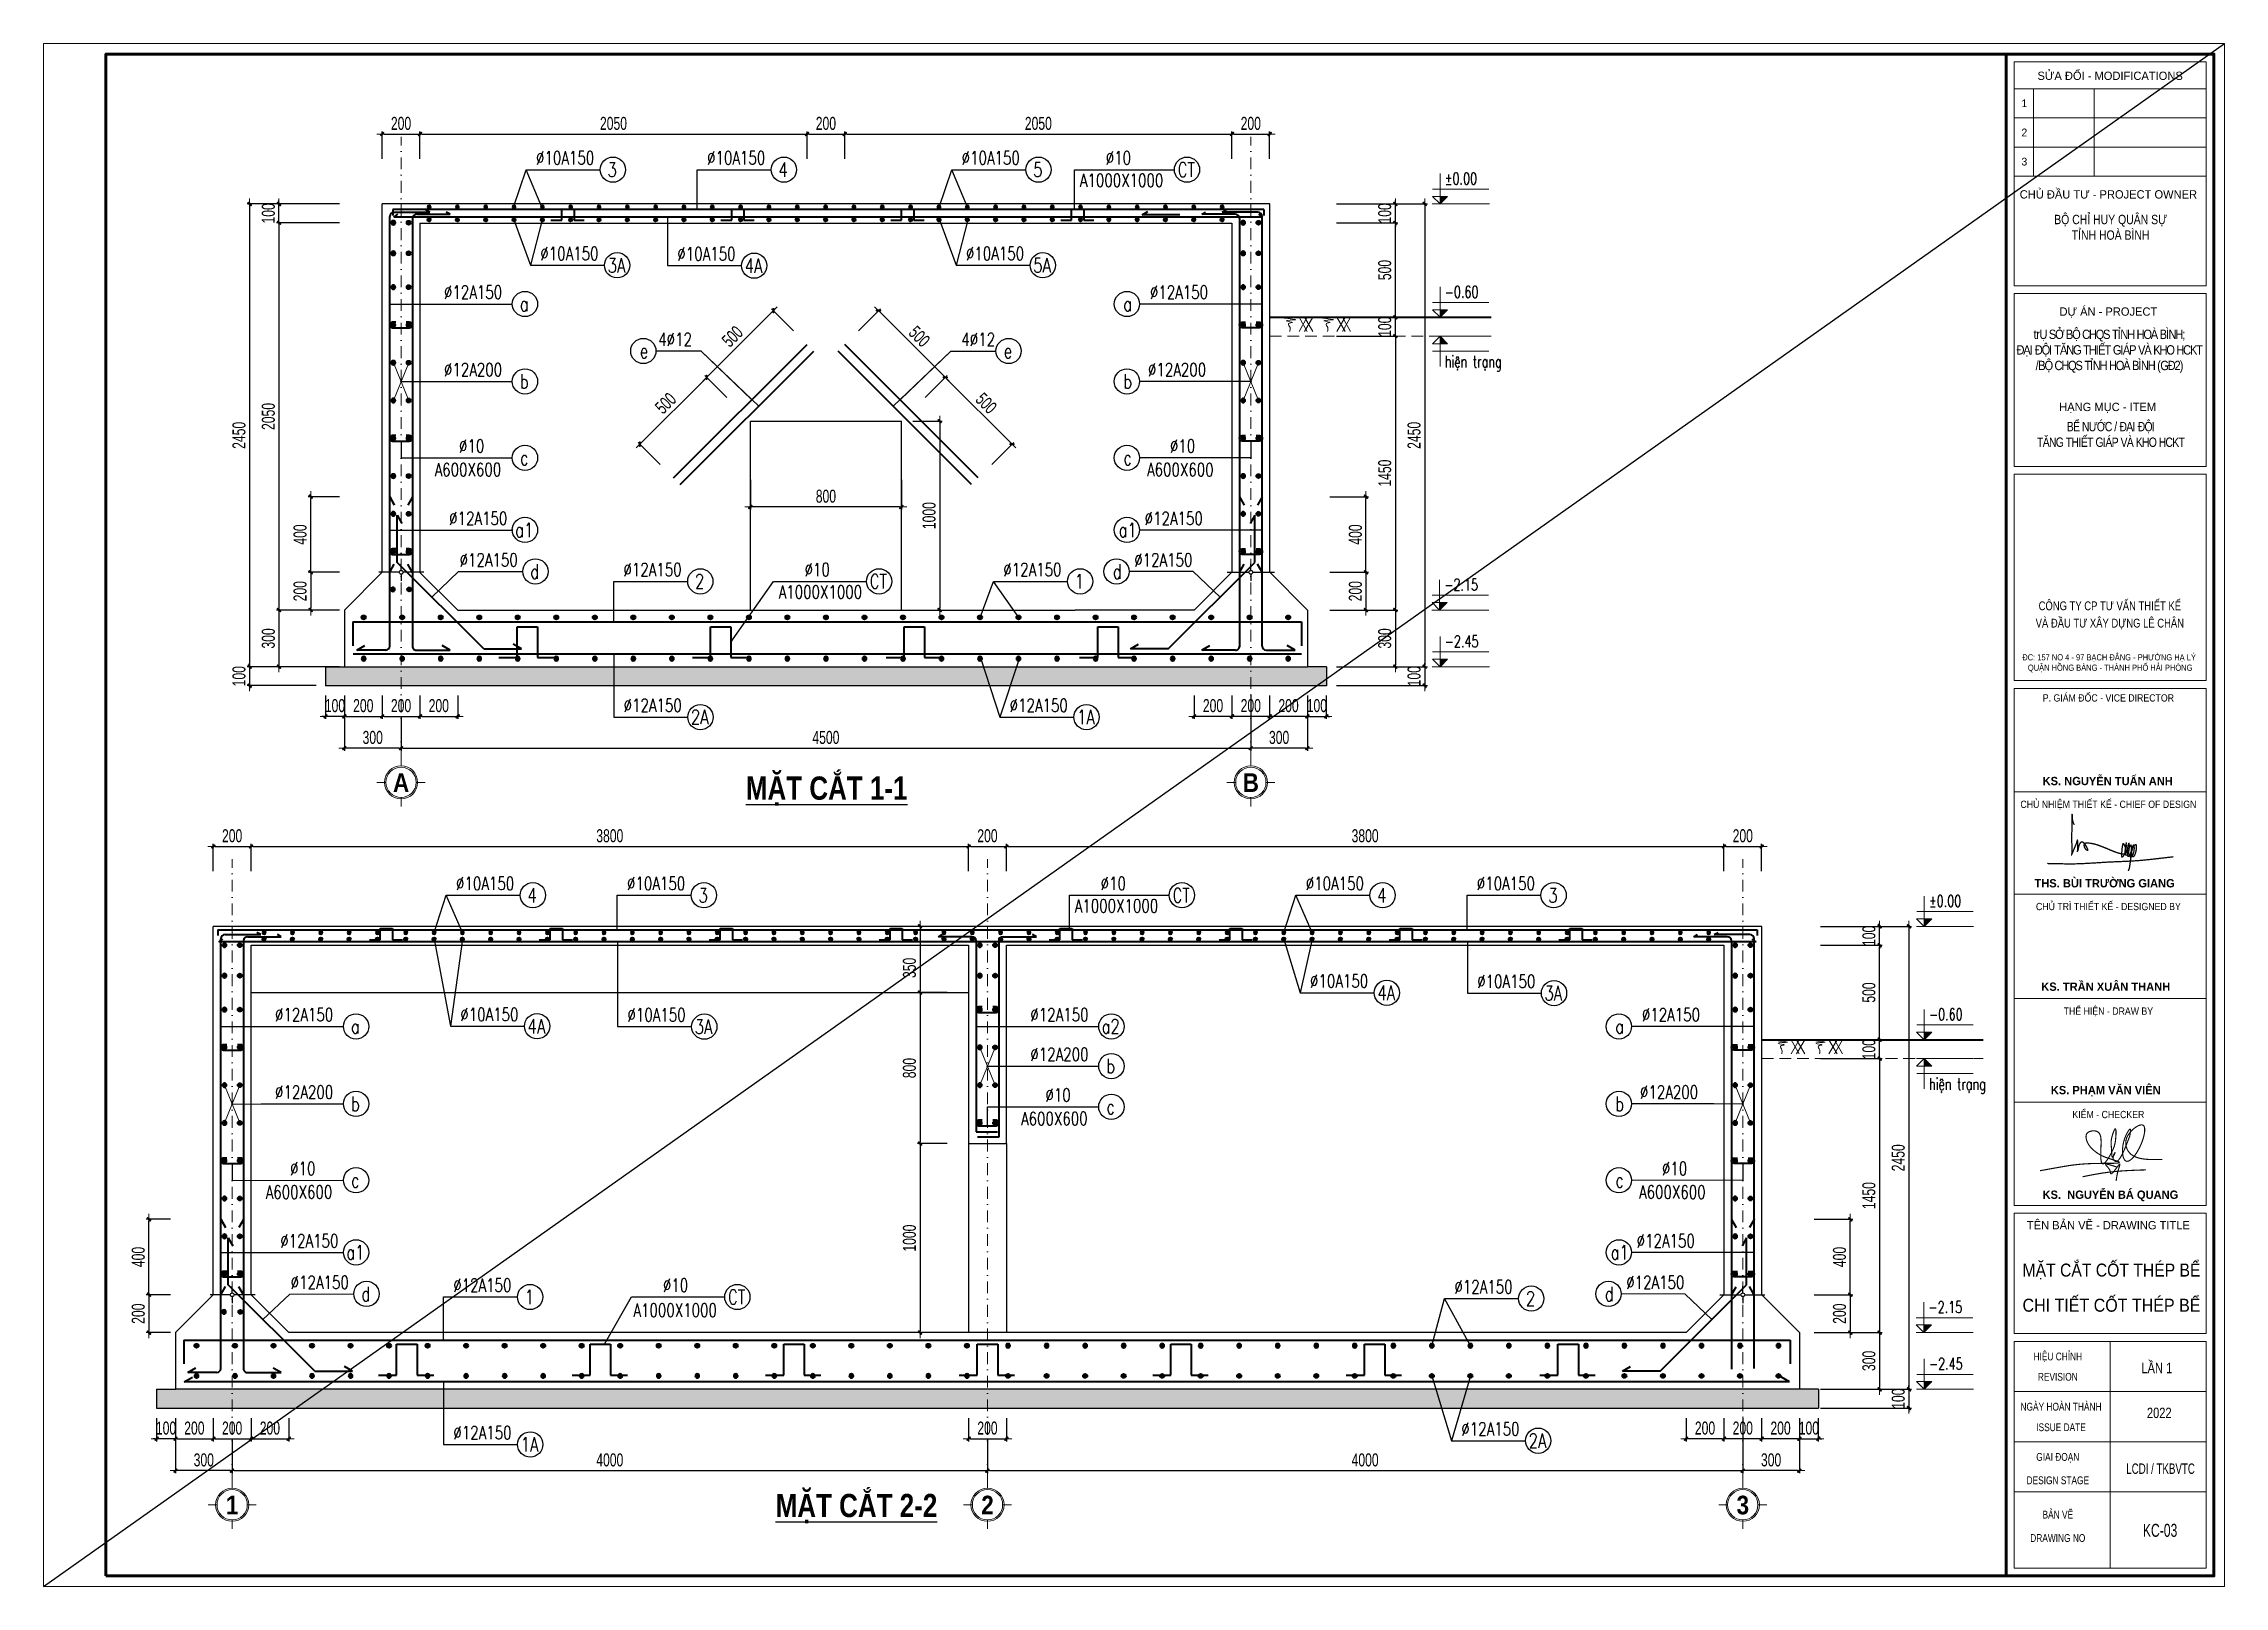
# Model space of a CAD drawing. Extents: x -192823 to 24985, y 78808 to 102574.
# Drawn here: x -65313 to -42215, y 86235 to 102568 of the extents above; entities that cross this region are included whole.
import ezdxf
from ezdxf.enums import TextEntityAlignment as Align

# ---------------------------------------------------------------- set-up
doc = ezdxf.new("R2010")
doc.units = 0
doc.header["$LTSCALE"] = 5
doc.header["$MEASUREMENT"] = 0
doc.header["$PDMODE"] = 3
doc.header["$PDSIZE"] = -5
doc.linetypes.add('DASHDOT', pattern=[1, 0.5, -0.25, 0, -0.25])
doc.linetypes.add('HIDDEN', pattern=[0.375, 0.25, -0.125])
doc.layers.get('0').update_dxf_attribs({"linetype": 'CONTINUOUS', "lineweight": 25})
doc.layers.get('DEFPOINTS').update_dxf_attribs({"linetype": 'CONTINUOUS', "lineweight": 9})
for name, color, linetype, lineweight in [('06', 6, 'CONTINUOUS', 40), ('08. Net Text', 3, 'CONTINUOUS', 13), ('EG Hatch', 252, 'CONTINUOUS', 9), ('EG Khac', 4, 'CONTINUOUS', 18), ('EG Net dam3', 1, 'CONTINUOUS', 60), ('EG Net manh', 9, 'CONTINUOUS', 18), ('EG Text2', 7, 'CONTINUOUS', 20), ('ISO', 153, 'CONTINUOUS', 15), ('Khungten_LCDI', 7, 'CONTINUOUS', 25), ('KICHTHUOC', 167, 'CONTINUOUS', 15), ('LC Dim', 8, 'CONTINUOUS', 18), ('LC ISO', 153, 'CONTINUOUS', 13), ('LC Khac', 4, 'CONTINUOUS', 9), ('LC MANH DUT', 35, 'HIDDEN', 5), ('LC Net dam 1', 30, 'CONTINUOUS', 30), ('LC Net dam2', 6, 'CONTINUOUS', 40), ('LC Net thay', 7, 'CONTINUOUS', 25), ('LC Net truc', 79, 'DASHDOT', 13), ('LC Text1', 3, 'CONTINUOUS', 20), ('LC Text2', 7, 'CONTINUOUS', 25), ('Steel', 4, 'CONTINUOUS', 0), ('Thep', 6, 'CONTINUOUS', 50)]:
    doc.layers.add(name, color=color, linetype=linetype, lineweight=lineweight)
doc.layers.add('BORDER', color=3, linetype='CONTINUOUS')
doc.layers.add('KCS_Plotter', color=11, linetype='CONTINUOUS', plot=False)
doc.styles.add('EG 1', font='')
doc.styles.add('EG 2', font='vnromadi.shx', dxfattribs={"width": 0.75})
doc.styles.add('HOATBIF', font='hoatbif.shx', dxfattribs={"width": 0.7})
doc.styles.add('Khungten', font='', dxfattribs={"width": 0.9, "height": 5000})
doc.styles.add('LC 1', font='')
doc.styles.add('LC 3', font='vnsimli.shx', dxfattribs={"width": 0.75})
doc.styles.add('LC3', font='', dxfattribs={"width": 0.8})
doc.styles.add('Text Khung Ten', font='')
doc.styles.add('Title', font='', dxfattribs={"width": 0.8})
doc.styles.add('VNAVANTH', font='', dxfattribs={"width": 0.6})
doc.styles.get('EG 1').set_extended_font_data('.VnAvantH', bold=True)
doc.styles.get('Khungten').set_extended_font_data('.VnAvantH')
doc.styles.get('LC 1').set_extended_font_data('.VnAvantH', bold=True)
doc.styles.get('LC3').set_extended_font_data('.VnArialH', bold=True)
doc.styles.get('Text Khung Ten').set_extended_font_data('.VnAvantH')
doc.styles.get('Title').set_extended_font_data('.VnBlackH')
doc.styles.get('VNAVANTH').set_extended_font_data('.VnAvantH', bold=True)
doc.dimstyles.new('1-100(1-50)', dxfattribs={"dimscale": 59, "dimtxt": 2.5, "dimasz": 0.35, "dimexe": 0.5, "dimexo": 0, "dimgap": 0.8, "dimtad": 1, "dimdec": 0, "dimzin": 0, "dimdsep": 46, "dimtxsty": 'HOATBIF', "dimblk1": 'DOT', "dimblk2": 'DOT', "dimsah": 1, "dimcen": -1, "dimdle": 1, "dimclrd": 256, "dimclre": 256, "dimclrt": 4, "dimadec": 3, "dimazin": 2, "dimtfac": 0.333333, "dimtdec": 0, "dimtix": 1, "dimtmove": 2, "dimatfit": 3, "dimldrblk": 'DOT', "dimfxl": 1, "dimtvp": 0.833333, "dimtolj": 1, "dimtzin": 0, "dimarcsym": 0})

msp = doc.modelspace()

# ---------------------------------------------------------------- texts
at = {"layer": 'LC Text1', "ltscale": 0.2, "style": 'LC 1', "width": 0.9}
for s, p in [('A', (-61526.5, 94586.7)), ('B', (-52526.5, 94586.7)), ('1', (-63315.6, 86938.1)), ('2', (-55315.6, 86938.1)), ('3', (-47315.6, 86938.1))]:
    msp.add_text(s, height=197.3, dxfattribs=at).set_placement(p, align=Align.BOTTOM_CENTER)
at = {"layer": 'LC Text2', "linetype": 'ByBlock', "style": 'LC 3', "width": 0.75}
for s, p in [('%%C10A150', (-60097, 101289.2)), ('%%C10A150', (-58285.6, 101289.2)), ('%%C10A150', (-55589.1, 101289.2)), ('%%C10', (-54063.2, 101289.2)), ('A1000X1000', (-54337.2, 101051.4)), ('%%C10A150', (-60052, 100277.1)), ('%%C10A150', (-58600.6, 100273)), ('%%C10A150', (-55544, 100277.1)), ('%%C12A150', (-61072.4, 99867, 0)), ('%%C12A150', (-53595.7, 99867, 0)), ('4%%C12', (-58802.9, 99367.2)), ('4%%C12', (-55592.4, 99367.2)), ('%%C12A200', (-61072.4, 99047.2, 0)), ('%%C12A200', (-53615.6, 99047.2, 0)), ('%%C10', (-60912.7, 98238.4, 0)), ('%%C10', (-53383.4, 98238.4, 0)), ('%%C12A150', (-61017.3, 97472.6)), ('%%C12A150', (-53650.9, 97472.6)), ('%%C12A150', (-60906.9, 97032.7)), ('%%C12A150', (-59171.2, 96930.4)), ('%%C10', (-57253, 96930.5)), ('%%C12A150', (-55148.3, 96930.4)), ('%%C12A150', (-53761.3, 97032.7)), ('A1000X1000', (-57527, 96692.7)), ('%%C12A150', (-59169.7, 95493.5)), ('%%C12A150', (-55080.8, 95493.5)), ('%%C10A150', (-60944.5, 93607.5)), ('%%C10A150', (-59133.2, 93607.5)), ('%%C10', (-54117.3, 93607.5)), ('%%C10A150', (-51944.5, 93607.5)), ('%%C10A150', (-50133.2, 93607.5)), ('A1000X1000', (-54391.3, 93369.7)), ('%%C10A150', (-51899.6, 92574.7)), ('%%C10A150', (-50128.9, 92570.6)), ('%%C12A150', (-62861.5, 92218.4, 0)), ('%%C10A150', (-60899.6, 92220.6)), ('%%C10A150', (-59128.9, 92216.5)), ('%%C12A150', (-54861.5, 92218.4, 0)), ('%%C12A150', (-48384.8, 92218.4, 0)), ('%%C12A200', (-54861.5, 91798.7, 0)), ('%%C12A200', (-62861.5, 91398.7, 0)), ('%%C10', (-54701.8, 91367.5, 0)), ('%%C12A200', (-48404.7, 91398.7, 0)), ('%%C10', (-62701.8, 90589.8, 0)), ('%%C10', (-48172.5, 90589.8, 0)), ('%%C12A150', (-62806.4, 89824)), ('%%C12A150', (-48439.9, 89824)), ('%%C12A150', (-62696, 89384.1)), ('%%C12A150', (-60974.1, 89354)), ('%%C10', (-58753.8, 89354)), ('%%C12A150', (-50370.1, 89337)), ('%%C12A150', (-48550.4, 89384.1)), ('A1000X1000', (-59065.6, 89089.1)), ('%%C12A150', (-60972.6, 87793.1)), ('%%C12A150', (-50296.7, 87832.6))]:
    msp.add_text(s, height=138.89, dxfattribs=at).set_placement(p)
at = {"layer": 'LC Text2', "ltscale": 100, "style": 'LC 3', "width": 0.75}
for s, height, p in [('3', 152.8, (-59290.7, 101233.8)), ('4', 152.8, (-57479.3, 101233.8)), ('5', 152.8, (-54782.9, 101233.8)), ('CT', 152.78, (-53209.8, 101233.8)), ('3A', 152.78, (-59245.7, 100221.6)), ('4A', 152.78, (-57794.4, 100217.5)), ('5A', 152.78, (-54737.7, 100221.6)), ('a', 152.8, (-60222, 99811.6, 0)), ('a', 152.8, (-53831, 99811.6, 0)), ('e', 152.8, (-58953.6, 99314.2)), ('e', 152.8, (-55099.5, 99314.2)), ('b', 152.8, (-60222, 98991.8, 0)), ('b', 152.8, (-53831, 98991.8, 0)), ('c', 152.8, (-60222, 98183, 0)), ('c', 152.8, (-53831, 98183, 0)), ('a1', 152.78, (-60222, 97419.6)), ('a1', 152.78, (-53831, 97419.6)), ('d', 152.8, (-60111.6, 96979.8)), ('d', 152.8, (-53941.4, 96979.8)), ('2', 152.8, (-58364.9, 96875)), ('CT', 152.78, (-56471.6, 96875.1)), ('1', 152.8, (-54342, 96875)), ('2A', 152.78, (-58363.4, 95438.1)), ('1A', 152.78, (-54274.5, 95438.1)), ('4', 152.8, (-60138.3, 93552.1)), ('3', 152.8, (-58326.9, 93552.1)), ('CT', 152.78, (-53264, 93552.1)), ('4', 152.8, (-51138.3, 93552.1)), ('3', 152.8, (-49326.9, 93552.1)), ('4A', 152.78, (-51093.3, 92519.2)), ('3A', 152.78, (-49322.7, 92515.1)), ('a', 152.8, (-62011.1, 92163, 0)), ('4A', 152.78, (-60093.3, 92165.1)), ('3A', 152.78, (-58322.7, 92161)), ('a2', 152.78, (-54011.1, 92163, 0)), ('a', 152.8, (-48620.1, 92163, 0)), ('b', 152.8, (-54011.1, 91743.2, 0)), ('b', 152.8, (-62011.1, 91343.2, 0)), ('c', 152.8, (-54011.1, 91312.1, 0)), ('b', 152.8, (-48620.1, 91343.2, 0)), ('c', 152.8, (-62011.1, 90534.4, 0)), ('c', 152.8, (-48620.1, 90534.4, 0)), ('a1', 152.78, (-62011.1, 89771)), ('a1', 152.78, (-48620.1, 89771)), ('d', 152.8, (-61900.7, 89331.2)), ('d', 152.8, (-48730.5, 89331.2)), ('1', 152.8, (-60167.8, 89298.5)), ('CT', 152.78, (-57972.4, 89298.6)), ('2', 152.8, (-49563.8, 89281.6)), ('1A', 152.78, (-60166.3, 87737.7)), ('2A', 152.78, (-49490.4, 87777.1))]:
    msp.add_text(s, height=height, dxfattribs=at).set_placement(p, align=Align.MIDDLE_CENTER)
at = {"layer": 'LC Text2', "linetype": 'ByBlock', "style": 'LC 3', "width": 0.75}
for rotation, p in [(0.18972, (-61171.1, 97987.1, 0)), (359.81028, (-53626, 97989.6, 0)), (0.18972, (-54960.2, 91116.2, 0)), (0.18972, (-62960.2, 90338.5, 0)), (359.81028, (-48415.1, 90341, 0))]:
    msp.add_text('A600X600', height=138.89, rotation=rotation, dxfattribs=at).set_placement(p)

# ---------------------------------------------------------------- blocks, each defined once
blk = doc.blocks.new('DOT')
at = {"layer": 'KICHTHUOC'}
blk.add_line((-3, 0), (3, 0), dxfattribs=at)
at = {"layer": 'KICHTHUOC', "color": 4}
blk.add_line((-1, -1), (1, 1), dxfattribs=at)
blk.add_lwpolyline([(0.5, 1), (-1, -0.5), (-0.5, -1), (1, 0.5)], close=True, dxfattribs=at)
blk = doc.blocks.new('*D91')
at = {"layer": 'DEFPOINTS', "color": 0, "transparency": 16777216}
for p in [(-62179, 100671), (-62820, 96571), (-62179, 96571)]:
    blk.add_point(p, dxfattribs=at)
at = {"layer": 'LC Dim', "lineweight": -2, "transparency": 16777216}
for p, q in [((-62179, 100671), (-62847, 100671)), ((-62820, 100652), (-62820, 96590)), ((-62179, 96571), (-62847, 96571))]:
    blk.add_line(p, q, dxfattribs=at)
at = {"layer": 'LC Dim', "lineweight": -2, "transparency": 16777216, "xscale": 19.25, "yscale": 19.25, "zscale": 19.25}
for p, rotation in [((-62820, 100671), 90), ((-62820, 96571), 270)]:
    blk.add_blockref('DOT', p, dxfattribs=dict(at, rotation=rotation))
at = {"layer": 'LC Dim', "color": 4, "transparency": 16777216, "insert": (-62932, 98621), "char_height": 137.5, "attachment_point": 5, "rotation": 90, "style": 'HOATBIF'}
blk.add_mtext('\\A1;2050', dxfattribs=at)
blk = doc.blocks.new('*D92')
at = {"layer": 'DEFPOINTS', "color": 0, "transparency": 16777216}
for p in [(-62179, 96571), (-62820, 95971), (-62179, 95971)]:
    blk.add_point(p, dxfattribs=at)
at = {"layer": 'LC Dim', "lineweight": -2, "transparency": 16777216}
for p, q in [((-62179, 96571), (-62847, 96571)), ((-62820, 96552), (-62820, 95990)), ((-62179, 95971), (-62847, 95971))]:
    blk.add_line(p, q, dxfattribs=at)
at = {"layer": 'LC Dim', "lineweight": -2, "transparency": 16777216, "xscale": 19.25, "yscale": 19.25, "zscale": 19.25}
for p, rotation in [((-62820, 96571), 90), ((-62820, 95971), 270)]:
    blk.add_blockref('DOT', p, dxfattribs=dict(at, rotation=rotation))
at = {"layer": 'LC Dim', "color": 4, "transparency": 16777216, "insert": (-62932, 96271), "char_height": 137.5, "attachment_point": 5, "rotation": 90, "style": 'HOATBIF'}
blk.add_mtext('\\A1;300', dxfattribs=at)
blk = doc.blocks.new('*D93')
at = {"layer": 'DEFPOINTS', "color": 0, "transparency": 16777216}
for p in [(-62179, 100871), (-63131, 95971), (-62179, 95971)]:
    blk.add_point(p, dxfattribs=at)
at = {"layer": 'LC Dim', "lineweight": -2, "transparency": 16777216}
for p, q in [((-62179, 100871), (-63158, 100871)), ((-63131, 100852), (-63131, 95990)), ((-62179, 95971), (-63158, 95971))]:
    blk.add_line(p, q, dxfattribs=at)
at = {"layer": 'LC Dim', "lineweight": -2, "transparency": 16777216, "xscale": 19.25, "yscale": 19.25, "zscale": 19.25}
for p, rotation in [((-63131, 100871), 90), ((-63131, 95971), 270)]:
    blk.add_blockref('DOT', p, dxfattribs=dict(at, rotation=rotation))
at = {"layer": 'LC Dim', "color": 4, "transparency": 16777216, "insert": (-63243, 98421), "char_height": 137.5, "attachment_point": 5, "rotation": 90, "style": 'HOATBIF'}
blk.add_mtext('\\A1;2450', dxfattribs=at)
blk = doc.blocks.new('*D94')
at = {"layer": 'DEFPOINTS', "color": 0, "transparency": 16777216}
for p in [(-62425, 95971), (-63131, 95771), (-62425, 95771)]:
    blk.add_point(p, dxfattribs=at)
at = {"layer": 'LC Dim', "lineweight": -2, "transparency": 16777216}
for p, q in [((-62425, 95971), (-63158, 95971)), ((-63131, 95990), (-63131, 96009)), ((-63131, 95971), (-63131, 95771)), ((-62425, 95771), (-63158, 95771)), ((-63131, 95752), (-63131, 95732))]:
    blk.add_line(p, q, dxfattribs=at)
at = {"layer": 'LC Dim', "lineweight": -2, "transparency": 16777216, "xscale": 19.25, "yscale": 19.25, "zscale": 19.25}
for p, rotation in [((-63131, 95971), 270), ((-63131, 95771), 90)]:
    blk.add_blockref('DOT', p, dxfattribs=dict(at, rotation=rotation))
at = {"layer": 'LC Dim', "color": 4, "transparency": 16777216, "insert": (-63243, 95871), "char_height": 137.5, "attachment_point": 5, "rotation": 90, "style": 'HOATBIF'}
blk.add_mtext('\\A1;100', dxfattribs=at)
blk = doc.blocks.new('*D95')
at = {"layer": 'DEFPOINTS', "color": 0, "transparency": 16777216}
for p in [(-62127, 95665), (-61727, 95665), (-61727, 95446)]:
    blk.add_point(p, dxfattribs=at)
at = {"layer": 'LC Dim', "lineweight": -2, "transparency": 16777216}
for p, q in [((-62127, 95665), (-62127, 95418)), ((-61727, 95665), (-61727, 95418)), ((-62107, 95446), (-61746, 95446))]:
    blk.add_line(p, q, dxfattribs=at)
at = {"layer": 'LC Dim', "lineweight": -2, "transparency": 16777216, "xscale": 19.25, "yscale": 19.25, "zscale": 19.25, "rotation": 180}
blk.add_blockref('DOT', (-62127, 95446), dxfattribs=at)
at = {"layer": 'LC Dim', "lineweight": -2, "transparency": 16777216, "xscale": 19.25, "yscale": 19.25, "zscale": 19.25}
blk.add_blockref('DOT', (-61727, 95446), dxfattribs=at)
at = {"layer": 'LC Dim', "color": 4, "transparency": 16777216, "insert": (-61927, 95559), "char_height": 137.5, "attachment_point": 5, "style": 'HOATBIF'}
blk.add_mtext('\\A1;200', dxfattribs=at)
blk = doc.blocks.new('*D96')
at = {"layer": 'DEFPOINTS', "color": 0, "transparency": 16777216}
for p in [(-61727, 95665), (-61327, 95665), (-61327, 95446)]:
    blk.add_point(p, dxfattribs=at)
at = {"layer": 'LC Dim', "lineweight": -2, "transparency": 16777216}
for p, q in [((-61727, 95665), (-61727, 95418)), ((-61327, 95665), (-61327, 95418)), ((-61707, 95446), (-61346, 95446))]:
    blk.add_line(p, q, dxfattribs=at)
at = {"layer": 'LC Dim', "lineweight": -2, "transparency": 16777216, "xscale": 19.25, "yscale": 19.25, "zscale": 19.25, "rotation": 180}
blk.add_blockref('DOT', (-61727, 95446), dxfattribs=at)
at = {"layer": 'LC Dim', "lineweight": -2, "transparency": 16777216, "xscale": 19.25, "yscale": 19.25, "zscale": 19.25}
blk.add_blockref('DOT', (-61327, 95446), dxfattribs=at)
at = {"layer": 'LC Dim', "color": 4, "transparency": 16777216, "insert": (-61527, 95559), "char_height": 137.5, "attachment_point": 5, "style": 'HOATBIF'}
blk.add_mtext('\\A1;200', dxfattribs=at)
blk = doc.blocks.new('*D97')
at = {"layer": 'DEFPOINTS', "color": 0, "transparency": 16777216}
for p in [(-61327, 95665), (-60927, 95665), (-60927, 95446)]:
    blk.add_point(p, dxfattribs=at)
at = {"layer": 'LC Dim', "lineweight": -2, "transparency": 16777216}
for p, q in [((-61327, 95665), (-61327, 95418)), ((-60927, 95665), (-60927, 95418)), ((-61307, 95446), (-60946, 95446))]:
    blk.add_line(p, q, dxfattribs=at)
at = {"layer": 'LC Dim', "lineweight": -2, "transparency": 16777216, "xscale": 19.25, "yscale": 19.25, "zscale": 19.25, "rotation": 180}
blk.add_blockref('DOT', (-61327, 95446), dxfattribs=at)
at = {"layer": 'LC Dim', "lineweight": -2, "transparency": 16777216, "xscale": 19.25, "yscale": 19.25, "zscale": 19.25}
blk.add_blockref('DOT', (-60927, 95446), dxfattribs=at)
at = {"layer": 'LC Dim', "color": 4, "transparency": 16777216, "insert": (-61127, 95559), "char_height": 137.5, "attachment_point": 5, "style": 'HOATBIF'}
blk.add_mtext('\\A1;200', dxfattribs=at)
blk = doc.blocks.new('*D98')
at = {"layer": 'DEFPOINTS', "color": 0, "transparency": 16777216}
for p in [(-62820, 100871), (-62425, 100871), (-62425, 100671)]:
    blk.add_point(p, dxfattribs=at)
at = {"layer": 'LC Dim', "lineweight": -2, "transparency": 16777216}
for p, q in [((-62425, 100871), (-62847, 100871)), ((-62820, 100890), (-62820, 100909)), ((-62820, 100671), (-62820, 100871)), ((-62425, 100671), (-62847, 100671)), ((-62820, 100652), (-62820, 100632))]:
    blk.add_line(p, q, dxfattribs=at)
at = {"layer": 'LC Dim', "lineweight": -2, "transparency": 16777216, "xscale": 19.25, "yscale": 19.25, "zscale": 19.25}
for p, rotation in [((-62820, 100871), 270), ((-62820, 100671), 90)]:
    blk.add_blockref('DOT', p, dxfattribs=dict(at, rotation=rotation))
at = {"layer": 'LC Dim', "color": 4, "transparency": 16777216, "insert": (-62932, 100771), "char_height": 137.5, "attachment_point": 5, "rotation": 90, "style": 'HOATBIF'}
blk.add_mtext('\\A1;100', dxfattribs=at)
blk = doc.blocks.new('thep1')
at = {"layer": '06'}
for p, q in [((-38369, -70304), (-38249, -70304)), ((-38351, -70262), (-38267, -70346)), ((-38351, -70346), (-38267, -70262)), ((-38309, -70244), (-38309, -70364))]:
    blk.add_line(p, q, dxfattribs=at)
blk.add_circle((-38309, -70304), 60, dxfattribs=at)
blk = doc.blocks.new('*D99')
at = {"layer": 'DEFPOINTS', "color": 0, "transparency": 16777216}
for p in [(-62327, 95665), (-62127, 95665), (-62327, 95446)]:
    blk.add_point(p, dxfattribs=at)
at = {"layer": 'LC Dim', "lineweight": -2, "transparency": 16777216}
for p, q in [((-62327, 95665), (-62327, 95418)), ((-62127, 95665), (-62127, 95418)), ((-62346, 95446), (-62365, 95446)), ((-62127, 95446), (-62327, 95446)), ((-62107, 95446), (-62088, 95446))]:
    blk.add_line(p, q, dxfattribs=at)
at = {"layer": 'LC Dim', "lineweight": -2, "transparency": 16777216, "xscale": 19.25, "yscale": 19.25, "zscale": 19.25}
blk.add_blockref('DOT', (-62327, 95446), dxfattribs=at)
at = {"layer": 'LC Dim', "lineweight": -2, "transparency": 16777216, "xscale": 19.25, "yscale": 19.25, "zscale": 19.25, "rotation": 180}
blk.add_blockref('DOT', (-62127, 95446), dxfattribs=at)
at = {"layer": 'LC Dim', "color": 4, "transparency": 16777216, "insert": (-62227, 95559), "char_height": 137.5, "attachment_point": 5, "style": 'HOATBIF'}
blk.add_mtext('\\A1;100', dxfattribs=at)
blk = doc.blocks.new('*D100')
at = {"layer": 'DEFPOINTS', "color": 0, "transparency": 16777216}
for p in [(-62483, 97771), (-62179, 97771), (-62179, 96971)]:
    blk.add_point(p, dxfattribs=at)
at = {"layer": 'LC Dim', "lineweight": -2, "transparency": 16777216}
for p, q in [((-62179, 97771), (-62510, 97771)), ((-62483, 96990), (-62483, 97752)), ((-62179, 96971), (-62510, 96971))]:
    blk.add_line(p, q, dxfattribs=at)
at = {"layer": 'LC Dim', "lineweight": -2, "transparency": 16777216, "xscale": 19.25, "yscale": 19.25, "zscale": 19.25}
for p, rotation in [((-62483, 97771), 90), ((-62483, 96971), 270)]:
    blk.add_blockref('DOT', p, dxfattribs=dict(at, rotation=rotation))
at = {"layer": 'LC Dim', "color": 4, "transparency": 16777216, "insert": (-62596, 97371), "char_height": 137.5, "attachment_point": 5, "rotation": 90, "style": 'HOATBIF'}
blk.add_mtext('\\A1;400', dxfattribs=at)
blk = doc.blocks.new('*D101')
at = {"layer": 'DEFPOINTS', "color": 0, "transparency": 16777216}
for p in [(-62179, 96971), (-62483, 96571), (-62179, 96571)]:
    blk.add_point(p, dxfattribs=at)
at = {"layer": 'LC Dim', "lineweight": -2, "transparency": 16777216}
for p, q in [((-62179, 96971), (-62510, 96971)), ((-62483, 96952), (-62483, 96590)), ((-62179, 96571), (-62510, 96571))]:
    blk.add_line(p, q, dxfattribs=at)
at = {"layer": 'LC Dim', "lineweight": -2, "transparency": 16777216, "xscale": 19.25, "yscale": 19.25, "zscale": 19.25}
for p, rotation in [((-62483, 96971), 90), ((-62483, 96571), 270)]:
    blk.add_blockref('DOT', p, dxfattribs=dict(at, rotation=rotation))
at = {"layer": 'LC Dim', "color": 4, "transparency": 16777216, "insert": (-62596, 96771), "char_height": 137.5, "attachment_point": 5, "rotation": 90, "style": 'HOATBIF'}
blk.add_mtext('\\A1;200', dxfattribs=at)
blk = doc.blocks.new('*D134')
at = {"layer": 'DEFPOINTS', "color": 0, "transparency": 16777216}
for p in [(-51620, 99471), (-51620, 96571), (-50995, 96571)]:
    blk.add_point(p, dxfattribs=at)
at = {"layer": 'LC Dim', "lineweight": -2, "transparency": 16777216}
for p, q in [((-51620, 99471), (-50968, 99471)), ((-50995, 99452), (-50995, 96590)), ((-51620, 96571), (-50968, 96571))]:
    blk.add_line(p, q, dxfattribs=at)
at = {"layer": 'LC Dim', "lineweight": -2, "transparency": 16777216, "xscale": 19.25, "yscale": 19.25, "zscale": 19.25}
for p, rotation in [((-50995, 99471), 90), ((-50995, 96571), 270)]:
    blk.add_blockref('DOT', p, dxfattribs=dict(at, rotation=rotation))
at = {"layer": 'LC Dim', "color": 4, "transparency": 16777216, "insert": (-51108, 98021), "char_height": 137.5, "attachment_point": 5, "rotation": 90, "style": 'HOATBIF'}
blk.add_mtext('\\A1;1450', dxfattribs=at)
blk = doc.blocks.new('*D135')
at = {"layer": 'DEFPOINTS', "color": 0, "transparency": 16777216}
for p in [(-51620, 96571), (-51620, 95971), (-50995, 95971)]:
    blk.add_point(p, dxfattribs=at)
at = {"layer": 'LC Dim', "lineweight": -2, "transparency": 16777216}
for p, q in [((-51620, 96571), (-50968, 96571)), ((-50995, 96552), (-50995, 95990)), ((-51620, 95971), (-50968, 95971))]:
    blk.add_line(p, q, dxfattribs=at)
at = {"layer": 'LC Dim', "lineweight": -2, "transparency": 16777216, "xscale": 19.25, "yscale": 19.25, "zscale": 19.25}
for p, rotation in [((-50995, 96571), 90), ((-50995, 95971), 270)]:
    blk.add_blockref('DOT', p, dxfattribs=dict(at, rotation=rotation))
at = {"layer": 'LC Dim', "color": 4, "transparency": 16777216, "insert": (-51108, 96271), "char_height": 137.5, "attachment_point": 5, "rotation": 90, "style": 'HOATBIF'}
blk.add_mtext('\\A1;300', dxfattribs=at)
blk = doc.blocks.new('*D136')
at = {"layer": 'DEFPOINTS', "color": 0, "transparency": 16777216}
for p in [(-51620, 100871), (-51620, 95971), (-50684, 95971)]:
    blk.add_point(p, dxfattribs=at)
at = {"layer": 'LC Dim', "lineweight": -2, "transparency": 16777216}
for p, q in [((-51620, 100871), (-50657, 100871)), ((-50684, 100852), (-50684, 95990)), ((-51620, 95971), (-50657, 95971))]:
    blk.add_line(p, q, dxfattribs=at)
at = {"layer": 'LC Dim', "lineweight": -2, "transparency": 16777216, "xscale": 19.25, "yscale": 19.25, "zscale": 19.25}
for p, rotation in [((-50684, 100871), 90), ((-50684, 95971), 270)]:
    blk.add_blockref('DOT', p, dxfattribs=dict(at, rotation=rotation))
at = {"layer": 'LC Dim', "color": 4, "transparency": 16777216, "insert": (-50797, 98421), "char_height": 137.5, "attachment_point": 5, "rotation": 90, "style": 'HOATBIF'}
blk.add_mtext('\\A1;2450', dxfattribs=at)
blk = doc.blocks.new('*D137')
at = {"layer": 'DEFPOINTS', "color": 0, "transparency": 16777216}
for p in [(-51620, 95971), (-51620, 95771), (-50684, 95771)]:
    blk.add_point(p, dxfattribs=at)
at = {"layer": 'LC Dim', "lineweight": -2, "transparency": 16777216}
for p, q in [((-51620, 95971), (-50657, 95971)), ((-50684, 95990), (-50684, 96009)), ((-50684, 95971), (-50684, 95771)), ((-51620, 95771), (-50657, 95771)), ((-50684, 95752), (-50684, 95732))]:
    blk.add_line(p, q, dxfattribs=at)
at = {"layer": 'LC Dim', "lineweight": -2, "transparency": 16777216, "xscale": 19.25, "yscale": 19.25, "zscale": 19.25}
for p, rotation in [((-50684, 95971), 270), ((-50684, 95771), 90)]:
    blk.add_blockref('DOT', p, dxfattribs=dict(at, rotation=rotation))
at = {"layer": 'LC Dim', "color": 4, "transparency": 16777216, "insert": (-50797, 95871), "char_height": 137.5, "attachment_point": 5, "rotation": 90, "style": 'HOATBIF'}
blk.add_mtext('\\A1;100', dxfattribs=at)
blk = doc.blocks.new('*D138')
at = {"layer": 'DEFPOINTS', "color": 0, "transparency": 16777216}
for p in [(-52327, 95665), (-51927, 95665), (-52327, 95446)]:
    blk.add_point(p, dxfattribs=at)
at = {"layer": 'LC Dim', "lineweight": -2, "transparency": 16777216}
for p, q in [((-52327, 95665), (-52327, 95418)), ((-51927, 95665), (-51927, 95418)), ((-51946, 95446), (-52307, 95446))]:
    blk.add_line(p, q, dxfattribs=at)
at = {"layer": 'LC Dim', "lineweight": -2, "transparency": 16777216, "xscale": 19.25, "yscale": 19.25, "zscale": 19.25, "rotation": 180}
blk.add_blockref('DOT', (-52327, 95446), dxfattribs=at)
at = {"layer": 'LC Dim', "lineweight": -2, "transparency": 16777216, "xscale": 19.25, "yscale": 19.25, "zscale": 19.25}
blk.add_blockref('DOT', (-51927, 95446), dxfattribs=at)
at = {"layer": 'LC Dim', "color": 4, "transparency": 16777216, "insert": (-52127, 95559), "char_height": 137.5, "attachment_point": 5, "style": 'HOATBIF'}
blk.add_mtext('\\A1;200', dxfattribs=at)
blk = doc.blocks.new('*D139')
at = {"layer": 'DEFPOINTS', "color": 0, "transparency": 16777216}
for p in [(-52727, 95665), (-52327, 95665), (-52727, 95446)]:
    blk.add_point(p, dxfattribs=at)
at = {"layer": 'LC Dim', "lineweight": -2, "transparency": 16777216}
for p, q in [((-52727, 95665), (-52727, 95418)), ((-52327, 95665), (-52327, 95418)), ((-52346, 95446), (-52707, 95446))]:
    blk.add_line(p, q, dxfattribs=at)
at = {"layer": 'LC Dim', "lineweight": -2, "transparency": 16777216, "xscale": 19.25, "yscale": 19.25, "zscale": 19.25, "rotation": 180}
blk.add_blockref('DOT', (-52727, 95446), dxfattribs=at)
at = {"layer": 'LC Dim', "lineweight": -2, "transparency": 16777216, "xscale": 19.25, "yscale": 19.25, "zscale": 19.25}
blk.add_blockref('DOT', (-52327, 95446), dxfattribs=at)
at = {"layer": 'LC Dim', "color": 4, "transparency": 16777216, "insert": (-52527, 95559), "char_height": 137.5, "attachment_point": 5, "style": 'HOATBIF'}
blk.add_mtext('\\A1;200', dxfattribs=at)
blk = doc.blocks.new('*D140')
at = {"layer": 'DEFPOINTS', "color": 0, "transparency": 16777216}
for p in [(-53127, 95665), (-52727, 95665), (-53127, 95446)]:
    blk.add_point(p, dxfattribs=at)
at = {"layer": 'LC Dim', "lineweight": -2, "transparency": 16777216}
for p, q in [((-53127, 95665), (-53127, 95418)), ((-52727, 95665), (-52727, 95418)), ((-52746, 95446), (-53107, 95446))]:
    blk.add_line(p, q, dxfattribs=at)
at = {"layer": 'LC Dim', "lineweight": -2, "transparency": 16777216, "xscale": 19.25, "yscale": 19.25, "zscale": 19.25, "rotation": 180}
blk.add_blockref('DOT', (-53127, 95446), dxfattribs=at)
at = {"layer": 'LC Dim', "lineweight": -2, "transparency": 16777216, "xscale": 19.25, "yscale": 19.25, "zscale": 19.25}
blk.add_blockref('DOT', (-52727, 95446), dxfattribs=at)
at = {"layer": 'LC Dim', "color": 4, "transparency": 16777216, "insert": (-52927, 95559), "char_height": 137.5, "attachment_point": 5, "style": 'HOATBIF'}
blk.add_mtext('\\A1;200', dxfattribs=at)
blk = doc.blocks.new('*D141')
at = {"layer": 'DEFPOINTS', "color": 0, "transparency": 16777216}
for p in [(-51620, 100871), (-50995, 100871), (-51620, 100671)]:
    blk.add_point(p, dxfattribs=at)
at = {"layer": 'LC Dim', "lineweight": -2, "transparency": 16777216}
for p, q in [((-51620, 100871), (-50968, 100871)), ((-50995, 100890), (-50995, 100909)), ((-50995, 100671), (-50995, 100871)), ((-51620, 100671), (-50968, 100671)), ((-50995, 100652), (-50995, 100632))]:
    blk.add_line(p, q, dxfattribs=at)
at = {"layer": 'LC Dim', "lineweight": -2, "transparency": 16777216, "xscale": 19.25, "yscale": 19.25, "zscale": 19.25}
for p, rotation in [((-50995, 100871), 270), ((-50995, 100671), 90)]:
    blk.add_blockref('DOT', p, dxfattribs=dict(at, rotation=rotation))
at = {"layer": 'LC Dim', "color": 4, "transparency": 16777216, "insert": (-51108, 100771), "char_height": 137.5, "attachment_point": 5, "rotation": 90, "style": 'HOATBIF'}
blk.add_mtext('\\A1;100', dxfattribs=at)
blk = doc.blocks.new('CT')
at = {"layer": 'EG Khac'}
blk.add_hatch(color=252, dxfattribs=at).paths.add_polyline_path([(3.25, 1.6), (1.64, 1.6), (1.64, 0)])
at = {"layer": 'EG Khac', "color": 9, "ltscale": 50}
for p, q in [((12.09, 0), (0, 0)), ((0.05, 3.14), (12, 3.14))]:
    blk.add_line(p, q, dxfattribs=at)
for points in [[(1.64, 6.43), (1.64, 0)], [(1.64, 0), (0.03, 1.6), (1.64, 1.6)], [(1.64, 0), (3.25, 1.6), (1.64, 1.6)]]:
    blk.add_lwpolyline(points, dxfattribs=at)
at = {"layer": 'EG Khac', "color": 3, "style": 'EG 2', "width": 0.75}
blk.add_attdef('CT', (2.64, 4.14), '', height=2.2, dxfattribs=at)
blk = doc.blocks.new('*D142')
at = {"layer": 'DEFPOINTS', "color": 0, "transparency": 16777216}
for p in [(-51927, 95665), (-51727, 95665), (-51727, 95446)]:
    blk.add_point(p, dxfattribs=at)
at = {"layer": 'LC Dim', "lineweight": -2, "transparency": 16777216}
for p, q in [((-51927, 95665), (-51927, 95418)), ((-51727, 95665), (-51727, 95418)), ((-51946, 95446), (-51965, 95446)), ((-51927, 95446), (-51727, 95446)), ((-51707, 95446), (-51688, 95446))]:
    blk.add_line(p, q, dxfattribs=at)
at = {"layer": 'LC Dim', "lineweight": -2, "transparency": 16777216, "xscale": 19.25, "yscale": 19.25, "zscale": 19.25}
blk.add_blockref('DOT', (-51927, 95446), dxfattribs=at)
at = {"layer": 'LC Dim', "lineweight": -2, "transparency": 16777216, "xscale": 19.25, "yscale": 19.25, "zscale": 19.25, "rotation": 180}
blk.add_blockref('DOT', (-51727, 95446), dxfattribs=at)
at = {"layer": 'LC Dim', "color": 4, "transparency": 16777216, "insert": (-51827, 95559), "char_height": 137.5, "attachment_point": 5, "style": 'HOATBIF'}
blk.add_mtext('\\A1;100', dxfattribs=at)
blk = doc.blocks.new('*D143')
at = {"layer": 'DEFPOINTS', "color": 0, "transparency": 16777216}
for p in [(-51688, 97771), (-51307, 97771), (-51688, 96971)]:
    blk.add_point(p, dxfattribs=at)
at = {"layer": 'LC Dim', "lineweight": -2, "transparency": 16777216}
for p, q in [((-51688, 97771), (-51279, 97771)), ((-51307, 96990), (-51307, 97752)), ((-51688, 96971), (-51279, 96971))]:
    blk.add_line(p, q, dxfattribs=at)
at = {"layer": 'LC Dim', "lineweight": -2, "transparency": 16777216, "xscale": 19.25, "yscale": 19.25, "zscale": 19.25}
for p, rotation in [((-51307, 97771), 90), ((-51307, 96971), 270)]:
    blk.add_blockref('DOT', p, dxfattribs=dict(at, rotation=rotation))
at = {"layer": 'LC Dim', "color": 4, "transparency": 16777216, "insert": (-51419, 97371), "char_height": 137.5, "attachment_point": 5, "rotation": 90, "style": 'HOATBIF'}
blk.add_mtext('\\A1;400', dxfattribs=at)
blk = doc.blocks.new('*D144')
at = {"layer": 'DEFPOINTS', "color": 0, "transparency": 16777216}
for p in [(-51688, 96971), (-51688, 96571), (-51307, 96571)]:
    blk.add_point(p, dxfattribs=at)
at = {"layer": 'LC Dim', "lineweight": -2, "transparency": 16777216}
for p, q in [((-51688, 96971), (-51279, 96971)), ((-51307, 96952), (-51307, 96590)), ((-51688, 96571), (-51279, 96571))]:
    blk.add_line(p, q, dxfattribs=at)
at = {"layer": 'LC Dim', "lineweight": -2, "transparency": 16777216, "xscale": 19.25, "yscale": 19.25, "zscale": 19.25}
for p, rotation in [((-51307, 96971), 90), ((-51307, 96571), 270)]:
    blk.add_blockref('DOT', p, dxfattribs=dict(at, rotation=rotation))
at = {"layer": 'LC Dim', "color": 4, "transparency": 16777216, "insert": (-51419, 96771), "char_height": 137.5, "attachment_point": 5, "rotation": 90, "style": 'HOATBIF'}
blk.add_mtext('\\A1;200', dxfattribs=at)
blk = doc.blocks.new('*U66')
at = {"layer": 'Thep'}
for p, xscale, yscale, zscale, rotation in [((-20248, -10966), -0.2879999999888242, 0.2880000000447036, 0.288, 90), ((-20248, 10966), 0.2879999999888242, 0.2879999999888242, 0.2879999999888242, 90.00000000000001)]:
    blk.add_blockref('thep1', p, dxfattribs=dict(at, xscale=xscale, yscale=yscale, zscale=zscale, rotation=rotation))
blk = doc.blocks.new('*U65')
at = {"layer": 'LC Net dam2', "color": 0, "linetype": 'ByBlock', "lineweight": -2}
for p in [(0, 0), (300, 0), (600, 0), (900, 0), (1200, 0), (1500, 0), (1800, 0), (2100, 0), (2400, 0), (2700, 0), (3000, 0), (3300, 0), (3600, 0), (3900, 0), (4200, 0), (4500, 0), (4800, 0), (5100, 0), (5400, 0), (5700, 0), (6000, 0), (6300, 0), (6600, 0), (6900, 0), (7200, 0), (7500, 0), (7800, 0), (8100, 0), (8400, 0)]:
    blk.add_blockref('*U66', p, dxfattribs=at)
blk = doc.blocks.new('*D128')
at = {"layer": 'DEFPOINTS', "color": 0, "transparency": 16777216}
for p in [(-61527, 95446), (-52527, 95446), (-52527, 95109)]:
    blk.add_point(p, dxfattribs=at)
at = {"layer": 'LC Dim', "lineweight": -2, "transparency": 16777216}
for p, q in [((-61527, 95446), (-61527, 95082)), ((-52527, 95446), (-52527, 95082)), ((-61507, 95109), (-52546, 95109))]:
    blk.add_line(p, q, dxfattribs=at)
at = {"layer": 'LC Dim', "lineweight": -2, "transparency": 16777216, "xscale": 19.25, "yscale": 19.25, "zscale": 19.25, "rotation": 180}
blk.add_blockref('DOT', (-61527, 95109), dxfattribs=at)
at = {"layer": 'LC Dim', "lineweight": -2, "transparency": 16777216, "xscale": 19.25, "yscale": 19.25, "zscale": 19.25}
blk.add_blockref('DOT', (-52527, 95109), dxfattribs=at)
at = {"layer": 'LC Dim', "color": 4, "transparency": 16777216, "insert": (-57027, 95222), "char_height": 137.5, "attachment_point": 5, "style": 'HOATBIF'}
blk.add_mtext('\\A1;4500', dxfattribs=at)
blk = doc.blocks.new('TTRUC')
at = {"layer": 'ISO'}
for p, q in [((0, 6.95), (0, 10.71)), ((-6.37, 0), (-10.13, 0)), ((6.37, 0), (10.13, 0)), ((0, -6.37), (0, -10.13))]:
    blk.add_line(p, q, dxfattribs=at)
blk.add_circle((0, 0), 6.37, dxfattribs=at)
at = {"layer": 'KICHTHUOC'}
blk.add_circle((0, 0), 6.95, dxfattribs=at)
blk = doc.blocks.new('*D129')
at = {"layer": 'DEFPOINTS', "color": 0, "transparency": 16777216}
for p in [(-62127, 95665), (-61527, 95446), (-62127, 95109)]:
    blk.add_point(p, dxfattribs=at)
at = {"layer": 'LC Dim', "lineweight": -2, "transparency": 16777216}
for p, q in [((-62127, 95665), (-62127, 95082)), ((-61527, 95446), (-61527, 95082)), ((-61546, 95109), (-62107, 95109))]:
    blk.add_line(p, q, dxfattribs=at)
at = {"layer": 'LC Dim', "lineweight": -2, "transparency": 16777216, "xscale": 19.25, "yscale": 19.25, "zscale": 19.25, "rotation": 180}
blk.add_blockref('DOT', (-62127, 95109), dxfattribs=at)
at = {"layer": 'LC Dim', "lineweight": -2, "transparency": 16777216, "xscale": 19.25, "yscale": 19.25, "zscale": 19.25}
blk.add_blockref('DOT', (-61527, 95109), dxfattribs=at)
at = {"layer": 'LC Dim', "color": 4, "transparency": 16777216, "insert": (-61827, 95222), "char_height": 137.5, "attachment_point": 5, "style": 'HOATBIF'}
blk.add_mtext('\\A1;300', dxfattribs=at)
blk = doc.blocks.new('*D130')
at = {"layer": 'DEFPOINTS', "color": 0, "transparency": 16777216}
for p in [(-52527, 95665), (-51927, 95446), (-52527, 95109)]:
    blk.add_point(p, dxfattribs=at)
at = {"layer": 'LC Dim', "lineweight": -2, "transparency": 16777216}
for p, q in [((-52527, 95665), (-52527, 95082)), ((-51927, 95446), (-51927, 95082)), ((-51946, 95109), (-52507, 95109))]:
    blk.add_line(p, q, dxfattribs=at)
at = {"layer": 'LC Dim', "lineweight": -2, "transparency": 16777216, "xscale": 19.25, "yscale": 19.25, "zscale": 19.25, "rotation": 180}
blk.add_blockref('DOT', (-52527, 95109), dxfattribs=at)
at = {"layer": 'LC Dim', "lineweight": -2, "transparency": 16777216, "xscale": 19.25, "yscale": 19.25, "zscale": 19.25}
blk.add_blockref('DOT', (-51927, 95109), dxfattribs=at)
at = {"layer": 'LC Dim', "color": 4, "transparency": 16777216, "insert": (-52227, 95222), "char_height": 137.5, "attachment_point": 5, "style": 'HOATBIF'}
blk.add_mtext('\\A1;300', dxfattribs=at)
blk = doc.blocks.new('TIEUDE1')
at = {"layer": 'EG Text2', "color": 7, "style": 'EG 1'}
blk.add_attdef('TIªU§Ò', text='', height=5, dxfattribs=at).set_placement((0, 0), align=Align.BOTTOM_CENTER)
blk.add_attdef('TL', text='', height=3, dxfattribs=at).set_placement((0, -2), align=Align.TOP_CENTER)
blk = doc.blocks.new('*D131')
at = {"layer": 'DEFPOINTS', "color": 0, "transparency": 16777216}
for p in [(-51620, 100671), (-50995, 100671), (-51620, 99671)]:
    blk.add_point(p, dxfattribs=at)
at = {"layer": 'LC Dim', "lineweight": -2, "transparency": 16777216}
for p, q in [((-51620, 100671), (-50968, 100671)), ((-50995, 99690), (-50995, 100652)), ((-51620, 99671), (-50968, 99671))]:
    blk.add_line(p, q, dxfattribs=at)
at = {"layer": 'LC Dim', "lineweight": -2, "transparency": 16777216, "xscale": 19.25, "yscale": 19.25, "zscale": 19.25}
for p, rotation in [((-50995, 100671), 90), ((-50995, 99671), 270)]:
    blk.add_blockref('DOT', p, dxfattribs=dict(at, rotation=rotation))
at = {"layer": 'LC Dim', "color": 4, "transparency": 16777216, "insert": (-51108, 100171), "char_height": 137.5, "attachment_point": 5, "rotation": 90, "style": 'HOATBIF'}
blk.add_mtext('\\A1;500', dxfattribs=at)
blk = doc.blocks.new('NGUYEN BA QUANG')
at = {"layer": 'LC ISO', "const_width": 54}
for points in [[(-3416, -557, -0.0010233), (-2231, -345, -0.0083849), (-1869, -289, -0.0261139), (-905, -212, -0.0071659), (-491, -205, 0.0017735), (-49, -203, 0.0097361), (200, -197, 0.025773), (331, -186, 0.0544649), (383, -173, 0.09183), (397, -166, 0.3862622), (399, -152, 0.1297931), (379, -135, 0.0368009), (321, -108, 0.0161279), (184, -59, -0.0067357), (-183, 62, -0.0239236), (-416, 154, -0.0467855), (-684, 310, -0.0415094), (-918, 503, -0.092678), (-1136, 813, -0.0777785), (-1199, 1035, -0.0701065), (-1196, 1141, -0.2015724), (-1106, 1286, -0.0918868), (-982, 1343, -0.1188506), (-732, 1351, -0.227561), (-543, 1208, -0.0557164), (-508, 1121, -0.0357413), (-487, 1019, -0.0227565), (-478, 904, -0.0186777), (-477, 714, 0.0053615), (-493, 294, 0.0225006), (-487, 25, 0.0249561), (-474, -85, 0.051878), (-451, -169, 0.0840037), (-427, -209, 0.302699), (-372, -224, 0.0910284), (-331, -204, 0.0457694), (-285, -164, 0.0314074), (-218, -87, 0.0264732), (-114, 66, 0.0388783), (124, 530, 0.0633875), (207, 831, 0.0303767), (243, 1236, 0.019395), (241, 1350, 0.050857), (231, 1429, 0.0892589), (221, 1451, 0.4461927), (202, 1454, 0.0896702), (185, 1438, 0.0483152), (156, 1388, 0.0245678), (114, 1288, 0.037087), (24, 971, 0.0681105), (7, 722, 0.0074038), (19, 571, -0.0098205), (27, 442, 0.0137748), (38, 214, 0.0239914), (46, 154, 0.0686415), (58, 113, 0.1684949), (71, 99, 0.190472), (82, 99, 0.1357526), (102, 116, 0.0425465), (133, 165, 0.0372468), (185, 280, 0.0834618), (192, 310, 0.7523962), (189, 311, 0.0771033), (170, 286, 0.0677775), (106, 135, 0.0796422), (97, 52, 0.0761501), (107, 12, 0.0908181), (168, -77, 0.1629919), (233, -111, 0.1345346), (287, -101, 0.0461347), (315, -85, 0.0588999), (372, -33, 0.0334464), (431, 44, 0.0204929), (492, 142, 0.0189308), (584, 325, 0.0123147), (712, 617, 0.006262), (906, 1114)], [(906, 1114, 0.0068212), (929, 1272, 0.0117745), (937, 1340, 0.0262664), (938, 1394, 0.0521035), (935, 1423, 0.0767832), (930, 1436, 0.1639711), (923, 1442, 0.1700422), (914, 1442, 0.0804787), (902, 1436, 0.05585), (881, 1417, 0.0310563), (847, 1375, 0.0252032), (791, 1286, 0.116129), (556, 476, 0.0619741), (575, 166, 0.0453647), (610, 47, 0.0706763), (660, -41, 0.0914148), (710, -86, 0.1469051), (783, -104, 0.0684475), (833, -95, 0.0496358), (885, -72, 0.0539859), (978, -6, 0.0292093), (1056, 69, 0.0213044), (1134, 162, 0.0254909), (1250, 329, 0.0688733), (1561, 1027, 0.0177299), (1596, 1171, 0.0376973), (1624, 1368, 0.0290371), (1623, 1453, 0.0428799), (1613, 1525, 0.0667264), (1590, 1583, 0.1004946), (1556, 1623, 0.1118715), (1508, 1644, 0.0546311), (1469, 1647, 0.0411791), (1426, 1643, 0.04561), (1355, 1623, 0.0496701), (1225, 1558, 0.1094288), (829, 1164, 0.0504697), (753, 1012, 0.3681263), (1079, 156, 0.0406548), (1223, 90, 0.031441), (1383, 42, 0.0235031), (1557, 9, 0.0170839), (1742, -10, 0.0119355), (1936, -19, 0.0091334), (2206, -21, 0.0029154), (2480, -16)], [(-1368, -847, -0.0040515), (-800, -737, -0.0263843), (342, -582, -0.0063389), (726, -556, -0.0042152), (1111, -537, -0.0026292), (1689, -517)], [(274, -380, 0.0025836), (99, -322, 0.0048292), (-9, -289, 0.0095493), (-104, -262, 0.0201896), (-180, -245, 0.0203908), (-210, -242, 0.0377921), (-233, -241, 0.0838906), (-249, -244, 0.1298664), (-256, -250, 0.1706473), (-258, -257, 0.0741418), (-257, -264, 0.0433302), (-253, -271, 0.0389821), (-240, -290, 0.0183814), (-209, -327, -0.0061446), (-155, -388, -0.0171614), (-112, -442, -0.0291793), (-72, -502, -0.0562767), (-39, -577, -0.0254161), (-31, -610, -0.0032474), (-24, -652, 0.0333155), (-18, -677, 0.0556315), (-12, -689, 0.0875211), (-5, -698, 0.1582798), (8, -703, 0.0777698), (18, -702, 0.0514953), (30, -698, 0.0483803), (50, -685, 0.02792), (72, -667, 0.0212153), (104, -635, 0.0127575), (138, -596, 0.0113536), (192, -528, 0.0059453), (265, -430, -0.0079036), (360, -301, -0.0114833), (384, -270, -0.0278225), (404, -249, -0.066961), (415, -240, -0.1235452), (420, -238, -0.2485841), (424, -240, -0.1208396), (426, -246, -0.0645966), (426, -260, -0.0270083), (421, -289, -0.0113062), (411, -326, -0.0070848), (384, -419, 0.0077733), (340, -569, 0.0316199), (266, -923, 0.0047948), (248, -1055)]]:
    blk.add_lwpolyline(points, format="xyb", dxfattribs=at)
blk = doc.blocks.new('Mr. Giang')
at = {"layer": 'LC ISO', "const_width": 50}
for points in [[(1172, 1305), (1171, 1307), (1170, 1308), (1169, 1310), (1168, 1312), (1167, 1313), (1166, 1315), (1165, 1316), (1164, 1318), (1163, 1319), (1162, 1322), (1161, 1323), (1161, 1324), (1160, 1326), (1159, 1327), (1158, 1329), (1157, 1331), (1156, 1332), (1156, 1334), (1155, 1336), (1154, 1337), (1153, 1339), (1153, 1341), (1152, 1342), (1151, 1344), (1151, 1346), (1150, 1347), (1149, 1349), (1148, 1351), (1148, 1353), (1147, 1354), (1146, 1356), (1146, 1358), (1145, 1359), (1144, 1361), (1144, 1363), (1143, 1365), (1142, 1366), (1142, 1368), (1141, 1370), (1140, 1371), (1140, 1373), (1139, 1375), (1139, 1377), (1138, 1378), (1137, 1380), (1137, 1382), (1136, 1383), (1135, 1385), (1135, 1387), (1134, 1389), (1133, 1390), (1133, 1392), (1132, 1394), (1131, 1395), (1130, 1398), (1130, 1399), (1129, 1401), (1129, 1402), (1128, 1404), (1127, 1406), (1127, 1407), (1126, 1409), (1126, 1411), (1125, 1413), (1124, 1414), (1124, 1416), (1123, 1418), (1122, 1419), (1122, 1421), (1121, 1423), (1121, 1425), (1120, 1426), (1120, 1428), (1119, 1430), (1119, 1431), (1118, 1433), (1117, 1435), (1117, 1437), (1116, 1439), (1116, 1440), (1115, 1442), (1115, 1444), (1114, 1446), (1114, 1447), (1113, 1449), (1113, 1451), (1112, 1453), (1112, 1455), (1111, 1456), (1111, 1458), (1111, 1460), (1110, 1462), (1110, 1463), (1109, 1465), (1109, 1467), (1108, 1469), (1108, 1471), (1108, 1472), (1107, 1473), (1107, 1476), (1107, 1478), (1106, 1480), (1106, 1481), (1105, 1483), (1105, 1485), (1105, 1487), (1104, 1489), (1104, 1490), (1104, 1492), (1103, 1494), (1103, 1496), (1103, 1498), (1102, 1499), (1102, 1501), (1102, 1503), (1102, 1505), (1101, 1507), (1101, 1508), (1101, 1510), (1101, 1512), (1101, 1513), (1100, 1516), (1100, 1518), (1100, 1519), (1100, 1521), (1099, 1523), (1099, 1525), (1099, 1527), (1099, 1528), (1099, 1530), (1099, 1532), (1099, 1534), (1098, 1536), (1098, 1538), (1098, 1539), (1098, 1541), (1098, 1543), (1098, 1545), (1098, 1547), (1098, 1549), (1098, 1550), (1097, 1553), (1097, 1554), (1097, 1556), (1097, 1558), (1097, 1560), (1097, 1561), (1097, 1563), (1097, 1565), (1097, 1567), (1097, 1569), (1097, 1571), (1097, 1572), (1097, 1574), (1097, 1576), (1097, 1578), (1097, 1580), (1097, 1582), (1097, 1583), (1096, 1585), (1096, 1587), (1096, 1589), (1096, 1591), (1096, 1593), (1096, 1594), (1096, 1596), (1096, 1598), (1096, 1600), (1096, 1602), (1096, 1604), (1096, 1605), (1096, 1607), (1096, 1609), (1096, 1611), (1096, 1612), (1096, 1615), (1095, 1616), (1095, 1618), (1095, 1620), (1095, 1622), (1095, 1624), (1095, 1625), (1095, 1627), (1095, 1629), (1095, 1631), (1095, 1633), (1095, 1635), (1094, 1636), (1094, 1638), (1094, 1640), (1094, 1641), (1094, 1644), (1094, 1646), (1094, 1647), (1094, 1649), (1094, 1651), (1094, 1653), (1094, 1655), (1094, 1657), (1094, 1659), (1094, 1660), (1094, 1662), (1094, 1664), (1094, 1666), (1094, 1668), (1093, 1670), (1093, 1671), (1093, 1673), (1093, 1675), (1093, 1677), (1093, 1679), (1093, 1680), (1093, 1683), (1093, 1684), (1093, 1686), (1093, 1688), (1092, 1689), (1092, 1691), (1092, 1693), (1092, 1695), (1091, 1697), (1091, 1698), (1090, 1700), (1090, 1702), (1089, 1703), (1088, 1706), (1087, 1707), (1087, 1709), (1086, 1710), (1085, 1711), (1085, 1711), (1084, 1711), (1083, 1711), (1083, 1711), (1082, 1710), (1082, 1709), (1082, 1708), (1081, 1706), (1081, 1705), (1081, 1703), (1080, 1701), (1080, 1699), (1080, 1696), (1080, 1694), (1080, 1691), (1080, 1689), (1079, 1686), (1079, 1683), (1079, 1680), (1079, 1677), (1079, 1674), (1079, 1671), (1079, 1668), (1079, 1665), (1079, 1661), (1079, 1659), (1079, 1655), (1079, 1653), (1079, 1650), (1079, 1647), (1079, 1644), (1079, 1641), (1079, 1639), (1079, 1636), (1079, 1633), (1079, 1631), (1079, 1628), (1079, 1626), (1079, 1623), (1079, 1621), (1079, 1618), (1079, 1616), (1079, 1614), (1079, 1611), (1079, 1609), (1079, 1607), (1079, 1605), (1079, 1603), (1079, 1601), (1079, 1599), (1079, 1597), (1079, 1595), (1079, 1593), (1079, 1591), (1079, 1589), (1079, 1587), (1079, 1585), (1079, 1583), (1079, 1581), (1079, 1579), (1079, 1578), (1079, 1576), (1079, 1574), (1079, 1572), (1079, 1571), (1079, 1569), (1079, 1567), (1079, 1566), (1079, 1564), (1079, 1563), (1079, 1561), (1079, 1560), (1079, 1558), (1079, 1557), (1079, 1555), (1079, 1554), (1079, 1552), (1079, 1551), (1079, 1549), (1079, 1548), (1079, 1546), (1079, 1545), (1079, 1543), (1079, 1542), (1079, 1541), (1079, 1539), (1079, 1538), (1079, 1536), (1079, 1535), (1079, 1534), (1080, 1532), (1080, 1531), (1080, 1530), (1080, 1528), (1080, 1527), (1080, 1525), (1080, 1524), (1080, 1523), (1080, 1521), (1080, 1520), (1080, 1519), (1080, 1517), (1080, 1516), (1080, 1514), (1080, 1513), (1080, 1512), (1080, 1510), (1080, 1509), (1080, 1507), (1080, 1506), (1080, 1505), (1080, 1503), (1080, 1502), (1080, 1500), (1080, 1499), (1080, 1497), (1080, 1496), (1080, 1494), (1080, 1493), (1080, 1491), (1080, 1490), (1080, 1488), (1080, 1487), (1080, 1485), (1080, 1483), (1080, 1482), (1080, 1480), (1080, 1479), (1080, 1477), (1080, 1476), (1081, 1474), (1081, 1472), (1081, 1471), (1081, 1469), (1081, 1468), (1081, 1466), (1081, 1464), (1081, 1463), (1081, 1461), (1081, 1459), (1081, 1458), (1081, 1456), (1081, 1454), (1081, 1453), (1081, 1451), (1081, 1449), (1081, 1448), (1081, 1446), (1081, 1444), (1081, 1442), (1081, 1441), (1081, 1439), (1081, 1437), (1081, 1435), (1081, 1434), (1081, 1432), (1081, 1430), (1081, 1428), (1081, 1427), (1081, 1425), (1081, 1423), (1081, 1421), (1081, 1420), (1081, 1418), (1081, 1416), (1081, 1414), (1081, 1412), (1081, 1411), (1081, 1409), (1081, 1407), (1081, 1405), (1081, 1403), (1081, 1401), (1082, 1400), (1082, 1398), (1082, 1396), (1082, 1394), (1082, 1392), (1082, 1390), (1082, 1389), (1082, 1387), (1082, 1385), (1082, 1383), (1082, 1381), (1082, 1379), (1082, 1377), (1082, 1375), (1082, 1373), (1082, 1372), (1082, 1370), (1082, 1368), (1082, 1366), (1082, 1364), (1082, 1362), (1082, 1360), (1082, 1358), (1082, 1356), (1082, 1354), (1082, 1352), (1082, 1351), (1082, 1349), (1082, 1347), (1082, 1345), (1082, 1343), (1082, 1341), (1082, 1339), (1082, 1337), (1082, 1335), (1082, 1333), (1082, 1331), (1082, 1329), (1082, 1327), (1082, 1325), (1082, 1323), (1082, 1321), (1082, 1319), (1082, 1317), (1082, 1315), (1082, 1314), (1082, 1312), (1082, 1310), (1082, 1308), (1082, 1306), (1082, 1304), (1082, 1302), (1082, 1300), (1082, 1298), (1082, 1296), (1082, 1294), (1082, 1292), (1082, 1290), (1082, 1288), (1082, 1286), (1082, 1284), (1082, 1282), (1082, 1280), (1082, 1278), (1082, 1276), (1082, 1274), (1082, 1272), (1082, 1270), (1082, 1268), (1082, 1266), (1082, 1264), (1082, 1262), (1082, 1260), (1082, 1258), (1082, 1256), (1082, 1254), (1082, 1252), (1082, 1250), (1082, 1248), (1082, 1246), (1082, 1244), (1082, 1242), (1082, 1240), (1082, 1238), (1082, 1236), (1082, 1234), (1082, 1232), (1082, 1230), (1082, 1228), (1082, 1227), (1082, 1225), (1082, 1223), (1082, 1221), (1082, 1219), (1082, 1217), (1082, 1215), (1082, 1213), (1082, 1211), (1081, 1209), (1081, 1207), (1081, 1205), (1081, 1203), (1081, 1201), (1081, 1199), (1081, 1197), (1081, 1195), (1081, 1193), (1081, 1191), (1081, 1189), (1081, 1188), (1081, 1186), (1081, 1184), (1081, 1182), (1081, 1180), (1081, 1178), (1081, 1176), (1081, 1174), (1081, 1172), (1081, 1170), (1081, 1168), (1081, 1166), (1081, 1165), (1081, 1163), (1081, 1161), (1081, 1159), (1080, 1157), (1080, 1155), (1080, 1153), (1080, 1151), (1080, 1149), (1080, 1148), (1080, 1146), (1080, 1144), (1080, 1142), (1080, 1140), (1080, 1138), (1080, 1136), (1080, 1134), (1080, 1133), (1080, 1131), (1080, 1129), (1080, 1127), (1080, 1125), (1080, 1123), (1079, 1121), (1079, 1120), (1079, 1118), (1079, 1116), (1079, 1114), (1079, 1112), (1079, 1110), (1079, 1108), (1079, 1107), (1079, 1105), (1079, 1103), (1079, 1101), (1079, 1099), (1079, 1097), (1079, 1096), (1079, 1094), (1078, 1092), (1078, 1090), (1078, 1088), (1078, 1086), (1078, 1085), (1078, 1083), (1078, 1081), (1078, 1079), (1078, 1077), (1078, 1075), (1078, 1074), (1078, 1072), (1078, 1070), (1078, 1068), (1078, 1066), (1078, 1064), (1077, 1063), (1077, 1061), (1077, 1059), (1077, 1057), (1077, 1055), (1077, 1054), (1077, 1052), (1077, 1050), (1077, 1048), (1077, 1046), (1077, 1045), (1077, 1043), (1077, 1041), (1077, 1039), (1077, 1037), (1076, 1036), (1076, 1034), (1076, 1032), (1076, 1030), (1076, 1028), (1076, 1026), (1076, 1025), (1076, 1023), (1076, 1021), (1076, 1019), (1076, 1017), (1076, 1016), (1076, 1014), (1076, 1012), (1075, 1010), (1075, 1009), (1075, 1007), (1075, 1005), (1075, 1003), (1075, 1001), (1075, 1000), (1075, 998), (1075, 996), (1075, 994), (1075, 992), (1075, 991), (1075, 989), (1075, 987), (1075, 985), (1074, 983), (1074, 982), (1074, 980), (1074, 978), (1074, 976), (1074, 974), (1074, 973), (1074, 971), (1074, 969), (1074, 967), (1074, 965), (1074, 964), (1074, 962), (1074, 960), (1074, 958), (1074, 956), (1073, 955), (1073, 953), (1073, 951), (1073, 949), (1073, 947), (1073, 946), (1073, 944), (1073, 942), (1073, 940), (1073, 938), (1073, 937), (1073, 935), (1073, 933), (1073, 931), (1073, 929), (1073, 928), (1073, 926), (1073, 924), (1072, 922), (1072, 920), (1072, 919), (1072, 917), (1072, 915), (1072, 913), (1072, 911), (1072, 910), (1072, 908), (1072, 906), (1072, 904), (1072, 902), (1072, 900), (1072, 899), (1072, 897), (1072, 895), (1072, 893), (1072, 891), (1072, 890), (1072, 888), (1072, 886), (1072, 884), (1071, 882), (1071, 880), (1071, 879), (1071, 877), (1071, 875), (1071, 873), (1071, 871), (1071, 869), (1071, 868), (1071, 866), (1071, 864), (1071, 862), (1071, 860), (1071, 858), (1071, 857), (1071, 855), (1071, 853), (1071, 851), (1071, 849), (1071, 847), (1071, 846), (1071, 844), (1071, 842), (1071, 840), (1071, 838), (1071, 836), (1071, 835), (1071, 833), (1071, 831), (1071, 829), (1071, 827), (1071, 825), (1071, 824), (1071, 822), (1071, 820), (1071, 818), (1071, 816), (1071, 814), (1071, 813), (1071, 811), (1071, 809), (1071, 807), (1071, 805), (1071, 803), (1071, 802), (1071, 800), (1071, 798), (1071, 796), (1071, 794), (1071, 792), (1071, 791), (1071, 789), (1071, 787), (1071, 785), (1071, 783), (1071, 781), (1071, 780), (1071, 778), (1071, 776), (1071, 774), (1071, 772), (1071, 770), (1071, 768), (1071, 767), (1071, 765), (1071, 763), (1071, 761), (1071, 759), (1071, 757), (1071, 756), (1071, 754), (1071, 752), (1071, 750), (1071, 748), (1071, 746), (1071, 745), (1071, 742), (1071, 741), (1071, 739), (1071, 737), (1071, 735), (1071, 734), (1071, 732), (1071, 730), (1071, 728), (1071, 726), (1071, 724), (1072, 723), (1072, 721), (1072, 719), (1072, 717), (1072, 715), (1072, 713), (1072, 712), (1072, 710), (1072, 708), (1072, 706), (1072, 704), (1072, 702), (1072, 701), (1072, 699), (1072, 697), (1072, 695), (1072, 693), (1072, 691), (1072, 690), (1073, 688), (1073, 686), (1073, 684), (1073, 682), (1073, 680), (1073, 679), (1073, 677), (1073, 675), (1073, 673), (1073, 671), (1073, 669), (1073, 668), (1073, 666), (1073, 664), (1073, 662), (1074, 660), (1074, 658), (1074, 657), (1074, 655), (1074, 653), (1074, 651), (1074, 649), (1074, 647), (1074, 646), (1074, 644), (1074, 642), (1074, 640), (1074, 638), (1074, 637), (1075, 635), (1075, 633), (1075, 631), (1075, 629), (1075, 627), (1075, 626), (1075, 624), (1075, 622), (1075, 620), (1075, 618), (1075, 616), (1075, 615), (1075, 613), (1076, 611), (1076, 609), (1076, 607), (1076, 605), (1076, 604), (1076, 602), (1076, 600), (1076, 598), (1076, 596), (1076, 594), (1076, 593), (1076, 591), (1076, 589), (1076, 587), (1077, 585), (1077, 583), (1077, 582), (1077, 580), (1077, 578), (1077, 576), (1077, 574), (1077, 572), (1077, 571), (1077, 569), (1077, 567), (1077, 565), (1077, 563), (1077, 561), (1077, 560), (1078, 558), (1078, 556), (1078, 554), (1078, 552), (1078, 551), (1078, 549), (1078, 547), (1078, 545), (1078, 543), (1078, 541), (1078, 540), (1078, 538), (1078, 536), (1078, 534), (1078, 532), (1078, 530), (1078, 529), (1078, 527), (1079, 525), (1079, 523), (1079, 521), (1079, 519), (1079, 518), (1079, 516), (1079, 514), (1079, 512), (1079, 510), (1079, 508), (1079, 507), (1079, 505), (1079, 503), (1079, 501), (1079, 499), (1079, 497), (1079, 496), (1079, 494), (1079, 492), (1079, 490), (1079, 488), (1080, 486), (1080, 485), (1080, 483), (1080, 481), (1080, 479), (1080, 477), (1080, 475), (1080, 474), (1080, 472), (1080, 470), (1080, 468), (1080, 466), (1080, 464), (1080, 463), (1080, 461), (1080, 459), (1080, 457), (1080, 455), (1080, 453), (1080, 452), (1081, 450), (1081, 448), (1081, 446), (1081, 444), (1081, 442), (1081, 441), (1081, 439), (1081, 437), (1081, 435), (1081, 433), (1081, 431), (1081, 430), (1081, 428), (1082, 426), (1082, 424), (1082, 422), (1082, 420), (1082, 419), (1082, 417), (1082, 415), (1082, 413), (1082, 411), (1082, 410), (1082, 408), (1083, 406), (1083, 404), (1083, 402), (1083, 400), (1083, 399), (1083, 397), (1083, 395), (1083, 393), (1083, 391), (1083, 389), (1084, 388), (1084, 386), (1084, 384), (1084, 382), (1084, 380), (1084, 378), (1084, 377), (1084, 375), (1084, 373), (1084, 371), (1084, 369), (1084, 367), (1084, 366), (1085, 364), (1085, 362), (1085, 360), (1085, 358), (1085, 356), (1085, 355), (1085, 353), (1085, 350), (1085, 349), (1085, 347), (1085, 345), (1085, 344), (1085, 342), (1085, 340), (1085, 338), (1085, 336), (1085, 334), (1085, 332), (1085, 331), (1085, 329), (1085, 327), (1085, 325), (1085, 323), (1084, 321), (1084, 320), (1084, 318), (1084, 316), (1084, 314), (1084, 312), (1084, 310), (1084, 309), (1084, 307), (1084, 305), (1084, 303), (1084, 301), (1084, 299), (1084, 298), (1084, 296), (1084, 295), (1084, 292), (1084, 291), (1084, 289), (1084, 287), (1084, 285), (1084, 284), (1084, 282), (1084, 280), (1084, 278), (1084, 277), (1084, 275), (1084, 273), (1084, 271), (1084, 270), (1084, 268), (1084, 266), (1084, 264), (1084, 262), (1084, 261), (1084, 259), (1084, 257), (1084, 255), (1084, 254), (1084, 252), (1084, 250), (1084, 248), (1084, 246), (1083, 244), (1083, 243), (1083, 241), (1083, 239), (1083, 237), (1083, 235), (1083, 233), (1082, 231), (1082, 229), (1082, 227), (1082, 225), (1081, 223), (1081, 221), (1081, 219), (1080, 217), (1080, 215), (1080, 213), (1079, 211), (1079, 209), (1078, 207), (1078, 205), (1077, 202), (1077, 200), (1077, 198), (1076, 196), (1076, 194), (1075, 192), (1075, 190), (1074, 188), (1074, 186), (1073, 184), (1073, 182), (1072, 180), (1072, 178), (1071, 177), (1071, 175), (1071, 173), (1070, 172), (1070, 170), (1069, 169), (1069, 167), (1069, 166), (1068, 164), (1068, 163), (1068, 162), (1068, 161), (1067, 160), (1067, 159), (1067, 158), (1067, 157), (1067, 157), (1067, 156), (1067, 156), (1067, 155), (1067, 155), (1067, 155), (1067, 155), (1067, 154), (1067, 154), (1067, 154), (1068, 155), (1068, 155), (1068, 155), (1068, 155), (1068, 156), (1069, 156), (1069, 157), (1069, 157), (1070, 158), (1070, 159), (1071, 159), (1071, 160), (1072, 161), (1072, 162), (1072, 163), (1073, 164), (1074, 165), (1074, 167), (1075, 168), (1075, 169), (1076, 171), (1076, 172), (1077, 173), (1078, 175), (1078, 176), (1079, 178), (1080, 180), (1081, 181), (1081, 183), (1082, 185), (1083, 187), (1084, 189), (1084, 190), (1085, 192), (1086, 194), (1087, 196), (1088, 198), (1089, 201), (1089, 203), (1090, 205), (1091, 207), (1092, 209), (1093, 211), (1094, 214), (1095, 216), (1096, 218), (1097, 221), (1098, 223), (1099, 225), (1100, 228), (1101, 230), (1102, 233), (1103, 235), (1104, 238), (1105, 240), (1106, 243), (1107, 245), (1108, 248), (1109, 250), (1110, 253), (1111, 255), (1112, 258), (1113, 261), (1114, 263), (1115, 266), (1116, 268), (1117, 271), (1118, 274), (1119, 276), (1120, 279), (1121, 281), (1123, 284), (1124, 287), (1125, 289), (1126, 292), (1127, 295), (1128, 297), (1129, 300), (1130, 302), (1131, 305), (1132, 307), (1133, 310), (1134, 313), (1135, 315), (1136, 318), (1137, 320), (1138, 323), (1139, 325), (1140, 327), (1141, 330), (1142, 332), (1143, 335), (1144, 337), (1145, 340), (1146, 342), (1147, 344), (1148, 346), (1149, 348), (1150, 350), (1151, 353), (1152, 355), (1153, 357), (1153, 359), (1154, 361), (1155, 363), (1156, 365), (1157, 367), (1158, 369), (1159, 371), (1160, 373), (1160, 375), (1161, 377), (1162, 379), (1163, 381), (1164, 383), (1165, 385), (1165, 386), (1166, 388), (1167, 390), (1168, 392), (1169, 394), (1169, 395), (1170, 397), (1171, 399), (1172, 400), (1172, 402), (1173, 404), (1174, 405), (1175, 407), (1175, 409), (1176, 410), (1177, 412), (1178, 414), (1178, 415), (1179, 417), (1180, 418), (1180, 420), (1181, 421), (1182, 423), (1183, 425), (1183, 426), (1184, 428), (1185, 429), (1185, 431), (1186, 432), (1187, 434), (1187, 435), (1188, 437), (1189, 438), (1189, 440), (1190, 441), (1191, 443), (1191, 444), (1192, 446), (1193, 447), (1193, 448), (1194, 450), (1195, 451), (1195, 453), (1196, 454), (1197, 456), (1197, 457), (1198, 459), (1199, 460), (1199, 462), (1200, 463), (1201, 465), (1201, 466), (1202, 468), (1203, 469), (1203, 471), (1204, 472), (1205, 473), (1205, 475), (1206, 477), (1206, 478), (1207, 480), (1208, 481), (1208, 483), (1209, 484), (1210, 486), (1210, 487), (1211, 489), (1212, 491), (1212, 492), (1213, 494), (1214, 495), (1214, 497), (1215, 498), (1216, 500), (1216, 502), (1217, 503), (1218, 505), (1219, 507), (1219, 508), (1220, 510), (1221, 512), (1221, 513), (1222, 515), (1223, 517), (1223, 519), (1224, 520), (1225, 522), (1225, 524), (1226, 525), (1227, 527), (1227, 529), (1228, 531), (1229, 532), (1229, 534), (1230, 536), (1231, 538), (1231, 540), (1232, 541), (1233, 543), (1233, 545), (1234, 547), (1235, 549), (1236, 550), (1236, 552), (1237, 554), (1238, 556), (1238, 558), (1239, 559), (1240, 561), (1240, 563), (1241, 565), (1242, 567), (1242, 568), (1243, 570), (1243, 572), (1244, 574), (1245, 576), (1245, 578), (1246, 579), (1247, 581), (1247, 583), (1248, 585), (1249, 587), (1249, 588), (1250, 590), (1250, 592), (1251, 594), (1252, 596), (1252, 597), (1253, 599), (1253, 601), (1254, 603), (1255, 605), (1255, 606), (1256, 608), (1256, 610), (1257, 612), (1258, 613), (1258, 615), (1259, 617), (1259, 619), (1260, 620), (1260, 622), (1261, 624), (1261, 626), (1262, 627), (1262, 629), (1263, 631), (1263, 632), (1264, 634), (1264, 636), (1265, 637), (1265, 639), (1266, 641), (1266, 642), (1267, 644), (1267, 646), (1268, 647), (1268, 649), (1269, 650), (1269, 652), (1270, 654), (1270, 655), (1270, 657), (1271, 658), (1271, 660), (1271, 661), (1272, 663), (1272, 664), (1273, 666), (1273, 667), (1274, 669), (1274, 671), (1274, 672), (1275, 674), (1275, 675), (1276, 677), (1276, 678), (1276, 680), (1277, 682), (1277, 683), (1278, 685), (1278, 687), (1279, 688), (1279, 690), (1280, 692), (1281, 694), (1281, 696), (1282, 698), (1283, 700), (1283, 702), (1284, 704), (1285, 707), (1286, 709), (1287, 711), (1288, 714), (1289, 716), (1290, 717), (1290, 718), (1291, 719), (1292, 718), (1292, 717), (1292, 716), (1293, 714), (1293, 711), (1293, 707), (1294, 706), (1294, 703), (1294, 701), (1294, 698), (1295, 696), (1295, 694), (1295, 691), (1295, 689), (1295, 687), (1296, 685), (1296, 682), (1296, 680), (1296, 678), (1297, 676), (1297, 674), (1297, 672), (1297, 670), (1298, 668), (1298, 666), (1298, 664), (1298, 662), (1298, 660), (1299, 659), (1299, 657), (1299, 655), (1299, 653), (1299, 652), (1300, 650), (1300, 648), (1300, 646), (1300, 645), (1300, 643), (1301, 641), (1301, 640), (1301, 638), (1301, 637), (1301, 635), (1302, 633), (1302, 632), (1302, 630), (1302, 629), (1302, 627), (1302, 626), (1303, 624), (1303, 623), (1303, 621), (1303, 620), (1303, 618), (1303, 616), (1304, 615), (1304, 613), (1304, 612), (1304, 610), (1304, 609), (1304, 607), (1304, 606), (1304, 604), (1305, 602), (1305, 601), (1305, 599), (1305, 598), (1305, 596), (1305, 594), (1305, 593), (1305, 591), (1305, 589), (1305, 588), (1306, 586), (1306, 584), (1306, 582), (1306, 581), (1306, 579), (1306, 577), (1306, 575), (1306, 574), (1306, 572), (1306, 570), (1306, 568), (1306, 567), (1306, 565), (1306, 563), (1306, 561), (1306, 559), (1306, 557), (1306, 556), (1306, 554), (1306, 552), (1306, 550), (1306, 548), (1306, 546), (1306, 545), (1307, 543), (1307, 541), (1307, 539), (1307, 537), (1307, 535), (1306, 533), (1306, 531), (1306, 529), (1306, 527), (1306, 526), (1306, 524), (1306, 522), (1306, 520), (1306, 518), (1306, 516), (1306, 514), (1306, 512), (1306, 510), (1306, 508), (1306, 506), (1306, 504), (1306, 502), (1306, 501), (1306, 499), (1306, 497), (1306, 495), (1306, 493), (1306, 491), (1306, 489), (1306, 487), (1306, 485), (1306, 483), (1306, 481), (1305, 479), (1305, 477), (1305, 475), (1305, 473), (1305, 472), (1305, 470), (1305, 468), (1305, 466), (1305, 464), (1305, 462), (1305, 460), (1305, 458), (1305, 456), (1305, 454), (1304, 453), (1304, 451), (1304, 449), (1304, 447), (1304, 445), (1304, 443), (1304, 441), (1304, 440), (1304, 438), (1304, 436), (1304, 434), (1304, 432), (1303, 430), (1303, 429), (1303, 427), (1303, 425), (1303, 423), (1303, 422), (1303, 420), (1303, 418), (1303, 416), (1303, 415), (1303, 413), (1302, 411), (1302, 409), (1302, 408), (1302, 406), (1302, 404), (1302, 403), (1302, 400), (1302, 399), (1302, 398), (1302, 396), (1301, 394), (1301, 393), (1301, 391), (1301, 390), (1301, 388), (1301, 386), (1301, 385), (1301, 383), (1301, 381), (1301, 380), (1300, 378), (1300, 376), (1300, 375), (1300, 373), (1300, 371), (1300, 370), (1300, 368), (1299, 366), (1299, 364), (1299, 363), (1299, 361), (1299, 359), (1298, 357), (1298, 355), (1298, 353), (1298, 351), (1298, 349), (1297, 347), (1297, 345), (1297, 343), (1297, 341), (1296, 339), (1296, 336), (1296, 334), (1295, 332), (1295, 329), (1295, 327), (1294, 324), (1294, 322), (1294, 319), (1293, 317), (1293, 315), (1293, 312), (1292, 310), (1292, 308), (1292, 305), (1291, 303), (1291, 301), (1291, 299), (1291, 298), (1291, 296), (1291, 295), (1291, 293), (1291, 292), (1291, 291), (1291, 291), (1291, 290), (1292, 290), (1292, 290), (1292, 290), (1293, 290), (1293, 291), (1294, 292), (1295, 293), (1295, 294), (1296, 295), (1297, 297), (1298, 298), (1299, 300), (1299, 302), (1300, 304), (1301, 306), (1302, 308), (1303, 310), (1304, 313), (1305, 315), (1306, 317), (1307, 320), (1308, 322), (1309, 325), (1309, 327), (1310, 329), (1311, 331), (1312, 334), (1313, 336), (1313, 339), (1314, 341), (1315, 343), (1315, 345), (1316, 347), (1317, 349), (1317, 352), (1318, 354), (1318, 356), (1319, 358), (1320, 360), (1320, 362), (1321, 363), (1321, 365), (1321, 367), (1322, 369), (1322, 371), (1323, 373), (1323, 375), (1323, 376), (1324, 378), (1324, 380), (1324, 382), (1325, 383), (1325, 385), (1325, 387), (1326, 388), (1326, 390), (1326, 392), (1326, 393), (1327, 395), (1327, 397), (1327, 398), (1327, 400), (1328, 401), (1328, 403), (1328, 405), (1328, 406), (1329, 408), (1329, 409), (1329, 411), (1329, 413), (1330, 414), (1330, 416), (1330, 417), (1330, 419), (1330, 421), (1331, 422), (1331, 424), (1331, 425), (1331, 427), (1332, 429), (1332, 430), (1332, 431), (1333, 433), (1333, 435), (1333, 437), (1334, 438), (1334, 440), (1334, 442), (1335, 443), (1335, 445), (1335, 447), (1336, 449), (1336, 450), (1337, 452), (1337, 454), (1337, 456), (1338, 457), (1338, 459), (1339, 461), (1339, 463), (1340, 464), (1340, 466), (1341, 468), (1341, 470), (1341, 471), (1342, 473), (1342, 475), (1343, 477), (1344, 479), (1344, 480), (1345, 482), (1345, 484), (1346, 486), (1346, 488), (1347, 489), (1347, 491), (1348, 493), (1348, 495), (1349, 497), (1350, 498), (1350, 500), (1351, 502), (1351, 504), (1352, 506), (1353, 507), (1353, 509), (1354, 511), (1354, 513), (1355, 514), (1356, 516), (1356, 518), (1357, 520), (1358, 522), (1358, 523), (1359, 525), (1360, 527), (1360, 529), (1361, 530), (1362, 532), (1362, 534), (1363, 536), (1364, 537), (1364, 539), (1365, 541), (1366, 542), (1366, 544), (1367, 546), (1368, 548), (1369, 549), (1369, 551), (1370, 553), (1371, 554), (1372, 556), (1372, 558), (1373, 559), (1374, 561), (1375, 563), (1375, 564), (1376, 566), (1377, 567), (1378, 569), (1379, 571), (1379, 572), (1380, 574), (1381, 576), (1382, 577), (1383, 579), (1384, 580), (1384, 582), (1385, 584), (1386, 585), (1387, 587), (1388, 589), (1389, 590), (1390, 592), (1391, 593), (1392, 595), (1393, 596), (1394, 598), (1395, 600), (1396, 601), (1397, 603), (1398, 604), (1399, 606), (1400, 607), (1401, 609), (1402, 610), (1403, 612), (1404, 613), (1405, 615), (1406, 616), (1407, 618), (1409, 619), (1410, 620), (1411, 622), (1412, 623), (1414, 624), (1415, 626), (1416, 627), (1418, 628), (1419, 629), (1420, 631), (1422, 632), (1423, 633), (1425, 634), (1426, 635), (1428, 636), (1430, 637), (1431, 638), (1433, 639), (1435, 640), (1436, 641), (1438, 641), (1440, 642), (1441, 643), (1443, 644), (1445, 644), (1447, 645), (1448, 645), (1450, 646), (1452, 646), (1454, 647), (1456, 647), (1458, 647), (1459, 647), (1461, 648), (1463, 648), (1465, 648), (1467, 648), (1469, 648), (1470, 648), (1472, 647), (1474, 647), (1476, 647), (1478, 646), (1479, 646), (1481, 646), (1483, 645), (1485, 645), (1486, 644), (1488, 643), (1490, 643), (1492, 642), (1493, 641), (1495, 641), (1497, 640), (1498, 639), (1500, 638), (1502, 637), (1503, 636), (1505, 635), (1507, 635), (1509, 633), (1510, 633), (1512, 632), (1513, 631), (1515, 630), (1516, 629), (1518, 627), (1519, 626), (1521, 625), (1522, 624), (1524, 623), (1525, 622), (1527, 621), (1528, 620), (1529, 619), (1531, 617), (1532, 616), (1534, 615), (1535, 614), (1536, 613), (1538, 611), (1539, 610), (1540, 609), (1542, 608), (1543, 606), (1544, 605), (1546, 604), (1547, 602), (1548, 601), (1549, 600), (1551, 598), (1552, 597), (1553, 596), (1554, 594), (1555, 593), (1557, 592), (1558, 590), (1559, 589), (1560, 587), (1561, 586), (1563, 584), (1564, 583), (1565, 582), (1566, 580), (1567, 579), (1568, 577), (1569, 576), (1570, 574), (1572, 573), (1573, 571), (1574, 570), (1575, 568), (1576, 567), (1577, 565), (1578, 564), (1579, 562), (1580, 561), (1581, 559), (1582, 558), (1583, 556), (1584, 554), (1585, 553), (1586, 551), (1587, 550), (1588, 548), (1589, 547), (1590, 545), (1591, 543), (1592, 542), (1593, 540), (1594, 539), (1595, 537), (1596, 535), (1597, 534), (1598, 532), (1599, 531), (1600, 529), (1601, 527), (1602, 526), (1603, 524), (1604, 523), (1605, 521), (1606, 520), (1607, 518), (1608, 516), (1609, 515), (1610, 513), (1611, 511), (1612, 510), (1613, 508), (1614, 507), (1615, 505), (1616, 503), (1617, 502), (1617, 500), (1618, 499), (1619, 497), (1620, 495), (1621, 494), (1622, 492), (1623, 491), (1624, 489), (1625, 487), (1626, 486), (1627, 484), (1628, 483), (1629, 481), (1630, 479), (1631, 478), (1632, 476), (1632, 475), (1633, 473), (1634, 471), (1635, 470), (1636, 468), (1637, 467), (1638, 465), (1639, 464), (1640, 462), (1641, 460), (1642, 459), (1643, 457), (1643, 456), (1644, 454), (1645, 452), (1646, 451), (1647, 449), (1648, 448), (1649, 446), (1650, 445), (1651, 443), (1652, 441), (1652, 440), (1653, 438), (1654, 437), (1655, 435), (1656, 433), (1657, 432), (1658, 430), (1659, 429), (1659, 427), (1660, 426), (1661, 424), (1662, 422), (1663, 421), (1664, 419), (1665, 418), (1666, 416), (1667, 414), (1667, 413), (1668, 412), (1669, 410), (1670, 408), (1671, 407), (1672, 405), (1672, 404), (1673, 402), (1674, 401), (1675, 399), (1676, 397), (1676, 396), (1677, 394), (1678, 393), (1679, 391), (1679, 389), (1680, 388), (1681, 386), (1681, 384), (1682, 383), (1682, 381), (1683, 379), (1683, 377), (1684, 375), (1684, 374), (1685, 372), (1685, 370), (1686, 368), (1686, 366), (1686, 364), (1687, 362), (1687, 360), (1687, 358), (1687, 356), (1687, 354), (1687, 352), (1687, 350), (1687, 348), (1687, 346), (1687, 343), (1687, 341), (1687, 339), (1686, 337), (1686, 336), (1685, 334), (1685, 332), (1684, 331), (1683, 330), (1683, 328), (1682, 328), (1680, 327), (1679, 326), (1678, 326), (1677, 326), (1675, 325), (1674, 326), (1672, 326), (1671, 326), (1669, 327), (1667, 327), (1665, 328), (1663, 329), (1662, 330), (1660, 331), (1658, 332), (1656, 333), (1654, 334), (1652, 336), (1650, 337), (1648, 338), (1646, 340), (1644, 341), (1642, 342), (1640, 344), (1639, 345), (1637, 347), (1635, 348), (1633, 350), (1632, 351), (1630, 352), (1628, 354), (1627, 355), (1625, 357), (1624, 358), (1622, 359), (1621, 361), (1619, 362), (1618, 364), (1617, 365), (1615, 366), (1614, 368), (1613, 369), (1611, 370), (1610, 372), (1609, 373), (1608, 375), (1607, 376), (1605, 377), (1604, 379), (1603, 380), (1602, 381), (1601, 383), (1600, 384), (1599, 386), (1598, 387), (1597, 388), (1596, 390), (1595, 391), (1594, 393), (1593, 394), (1592, 395), (1591, 397), (1591, 398), (1590, 400), (1589, 401), (1588, 403), (1587, 404), (1586, 405), (1585, 407), (1585, 408), (1584, 410), (1583, 411), (1582, 413), (1581, 414), (1580, 416), (1580, 418), (1579, 419), (1578, 421), (1577, 422), (1577, 424), (1576, 425), (1575, 427), (1574, 429), (1574, 430), (1573, 432), (1572, 434), (1571, 435), (1571, 437), (1570, 438), (1569, 440), (1568, 442), (1568, 444), (1567, 445), (1566, 447), (1566, 449), (1565, 450), (1564, 452), (1564, 454), (1563, 456), (1562, 457), (1562, 459), (1561, 461), (1561, 463), (1560, 464), (1559, 466), (1559, 468), (1558, 470), (1558, 472), (1557, 473), (1557, 475), (1556, 477), (1556, 479), (1555, 481), (1555, 482), (1554, 484), (1554, 486), (1553, 488), (1553, 490), (1553, 492), (1552, 493), (1552, 495), (1551, 497), (1551, 499), (1551, 501), (1551, 503), (1550, 505), (1550, 506), (1550, 508), (1550, 510), (1550, 512), (1549, 514), (1549, 516), (1549, 517), (1549, 519), (1549, 521), (1549, 523), (1549, 525), (1550, 527), (1550, 528), (1550, 530), (1550, 532), (1550, 534), (1551, 536), (1551, 537), (1551, 539), (1552, 541), (1552, 543), (1553, 545), (1554, 546), (1554, 548), (1555, 550), (1555, 552), (1556, 553), (1557, 555), (1558, 557), (1559, 558), (1560, 560), (1560, 562), (1561, 563), (1562, 565), (1563, 566), (1564, 568), (1566, 570), (1567, 571), (1568, 573), (1569, 574), (1570, 576), (1571, 577), (1573, 579), (1574, 580), (1575, 581), (1577, 583), (1578, 584), (1579, 585), (1581, 587), (1582, 588), (1584, 589), (1585, 590), (1587, 591), (1588, 592), (1590, 594), (1591, 595), (1593, 596), (1594, 597), (1596, 597), (1597, 598), (1599, 599), (1601, 600), (1602, 601), (1604, 602), (1605, 602), (1607, 603), (1609, 604), (1610, 604), (1612, 605), (1614, 606), (1616, 606), (1617, 607), (1619, 607), (1621, 608), (1623, 608), (1624, 608), (1626, 609), (1628, 609), (1630, 609), (1631, 610), (1633, 610), (1635, 610), (1637, 610), (1639, 611), (1641, 611), (1642, 611), (1644, 611), (1646, 611), (1648, 611), (1650, 611), (1652, 611), (1654, 611), (1655, 611), (1657, 611), (1659, 611), (1661, 611), (1663, 611), (1665, 611), (1667, 611), (1669, 611), (1671, 611), (1673, 611), (1674, 611), (1676, 611), (1678, 610), (1680, 610), (1682, 610), (1684, 610), (1686, 610), (1688, 610), (1690, 609), (1692, 609), (1694, 609), (1696, 609), (1697, 609), (1699, 608), (1701, 608), (1703, 608), (1705, 608), (1707, 607), (1709, 607), (1711, 607), (1713, 607), (1715, 607), (1716, 606), (1718, 606), (1720, 606), (1722, 606), (1724, 605), (1726, 605), (1728, 605), (1730, 605), (1732, 604), (1733, 604), (1735, 604), (1737, 604), (1739, 604), (1741, 603), (1743, 603), (1745, 603), (1746, 603), (1748, 602), (1750, 602), (1752, 602), (1754, 602), (1756, 601), (1757, 601), (1759, 601), (1761, 601), (1763, 601), (1765, 600), (1767, 600), (1768, 600), (1770, 600), (1772, 599), (1774, 599), (1776, 599), (1778, 599), (1779, 598), (1781, 598), (1783, 598), (1785, 598), (1787, 597), (1788, 597), (1790, 597), (1792, 597), (1794, 596), (1796, 596), (1797, 596), (1799, 596), (1801, 595), (1803, 595), (1805, 595), (1806, 595), (1808, 594), (1810, 594), (1812, 594), (1814, 594), (1815, 593), (1817, 593), (1819, 593), (1821, 592), (1822, 592), (1824, 592), (1826, 592), (1828, 591), (1830, 591), (1831, 591), (1833, 590), (1835, 590), (1837, 590), (1838, 590), (1840, 589), (1842, 589), (1844, 589), (1846, 588), (1847, 588), (1849, 588), (1851, 588), (1853, 587), (1854, 587), (1856, 587), (1858, 586), (1860, 586), (1861, 586), (1863, 585), (1865, 585), (1867, 585), (1868, 584), (1870, 584), (1872, 584), (1874, 583), (1876, 583), (1877, 583), (1879, 582), (1881, 582), (1883, 581), (1884, 581), (1886, 581), (1888, 580), (1890, 580), (1892, 580), (1893, 579), (1895, 579), (1897, 579), (1899, 578), (1900, 578), (1902, 577), (1904, 577), (1906, 577), (1907, 576), (1909, 576), (1911, 575), (1913, 575), (1914, 575), (1916, 574), (1918, 574), (1920, 573), (1922, 573), (1923, 573), (1925, 572), (1927, 572), (1929, 571), (1930, 571), (1932, 570), (1934, 570), (1936, 570), (1937, 569), (1939, 569), (1941, 568), (1943, 568), (1944, 567), (1946, 567), (1948, 566), (1950, 566), (1951, 566), (1953, 565), (1955, 565), (1957, 564), (1959, 564), (1960, 563), (1962, 563), (1964, 562), (1966, 562), (1967, 561), (1969, 561), (1971, 560), (1973, 560), (1974, 559), (1976, 559), (1978, 559), (1980, 558), (1981, 558), (1983, 557), (1985, 557), (1987, 556), (1988, 556), (1990, 555), (1992, 555), (1994, 554), (1995, 554), (1997, 553), (1999, 553), (2001, 552), (2002, 552), (2004, 551), (2006, 550), (2008, 550), (2010, 549), (2011, 549), (2013, 548), (2015, 548), (2017, 547), (2018, 547), (2020, 546), (2022, 546), (2024, 545), (2025, 545), (2027, 544), (2029, 544), (2031, 543), (2032, 542), (2034, 542), (2036, 541), (2038, 541), (2039, 540), (2041, 540), (2043, 539), (2045, 539), (2046, 538), (2048, 537), (2050, 537), (2052, 536), (2053, 536), (2055, 535), (2057, 535), (2059, 534), (2060, 534), (2062, 533), (2064, 532), (2066, 532), (2067, 531), (2069, 531), (2071, 530), (2073, 529), (2074, 529), (2076, 528), (2078, 528), (2080, 527), (2081, 527), (2083, 526), (2085, 525), (2087, 525), (2088, 524), (2090, 524), (2092, 523), (2094, 522), (2095, 522), (2097, 521), (2099, 521), (2100, 520), (2102, 519), (2104, 519), (2106, 518), (2107, 518), (2109, 517), (2111, 516), (2113, 516), (2114, 515), (2116, 514), (2118, 514), (2120, 513), (2121, 513), (2123, 512), (2125, 511), (2127, 511), (2128, 510), (2130, 509), (2132, 509), (2134, 508), (2135, 508), (2137, 507), (2139, 506), (2141, 506), (2142, 505), (2144, 504), (2146, 504), (2147, 503), (2149, 503), (2151, 502), (2153, 501), (2154, 501), (2156, 500), (2158, 499), (2160, 499), (2161, 498), (2163, 497), (2165, 497), (2167, 496), (2168, 495), (2170, 495), (2172, 494), (2174, 494), (2175, 493), (2177, 492), (2179, 492), (2180, 491), (2182, 490), (2184, 490), (2186, 489), (2187, 488), (2189, 488), (2191, 487), (2193, 486), (2194, 486), (2196, 485), (2198, 484), (2199, 484), (2201, 483), (2203, 482), (2205, 482), (2206, 481), (2208, 480), (2210, 480), (2212, 479), (2213, 478), (2215, 478), (2217, 477), (2218, 476), (2220, 476), (2222, 475), (2224, 474), (2225, 474), (2227, 473), (2229, 472), (2230, 472), (2232, 471), (2234, 470), (2236, 470), (2237, 469), (2239, 468), (2241, 468), (2243, 467), (2244, 466), (2246, 466), (2248, 465), (2249, 464), (2251, 464), (2253, 463), (2255, 462), (2256, 462), (2258, 461), (2260, 460), (2261, 459), (2263, 459), (2265, 458), (2267, 457), (2268, 457), (2270, 456), (2272, 455), (2273, 455), (2275, 454), (2277, 453), (2279, 453), (2280, 452), (2282, 451), (2284, 451), (2285, 450), (2287, 449), (2289, 449), (2291, 448), (2292, 447), (2294, 447), (2296, 446), (2297, 445), (2299, 444), (2301, 444), (2303, 443), (2304, 442), (2306, 442), (2308, 441), (2309, 440), (2311, 440), (2313, 439), (2314, 438), (2316, 438), (2318, 437), (2320, 436), (2321, 436), (2323, 435), (2325, 434), (2326, 433), (2328, 433), (2330, 432), (2332, 431), (2333, 431), (2335, 430), (2337, 429), (2338, 429), (2340, 428), (2342, 427), (2343, 427), (2345, 426), (2347, 425), (2349, 425), (2350, 424), (2352, 423), (2354, 422), (2355, 422), (2357, 421), (2359, 420), (2360, 420), (2362, 419), (2364, 418), (2366, 418), (2367, 417), (2369, 416), (2371, 416), (2372, 415), (2374, 414), (2376, 413), (2377, 413), (2379, 412), (2381, 411), (2382, 411), (2384, 410), (2386, 409), (2388, 409), (2389, 408), (2391, 407), (2393, 407), (2394, 406), (2396, 405), (2398, 404), (2399, 404), (2401, 403), (2403, 402), (2405, 402), (2406, 401), (2408, 400), (2410, 400), (2411, 399), (2413, 398), (2415, 398), (2416, 397), (2418, 396), (2420, 395), (2421, 395), (2423, 394), (2425, 393), (2427, 393), (2428, 392), (2430, 391), (2432, 391), (2433, 390), (2435, 389), (2437, 388), (2438, 388), (2440, 387), (2442, 386), (2443, 386), (2445, 385), (2447, 384), (2449, 384), (2450, 383), (2452, 382), (2454, 382), (2455, 381), (2457, 380), (2459, 379), (2460, 379), (2462, 378), (2464, 377), (2465, 377), (2467, 376), (2469, 375), (2471, 375), (2472, 374), (2474, 373), (2476, 372), (2477, 372), (2479, 371), (2481, 370), (2482, 370), (2484, 369), (2486, 368), (2487, 368), (2489, 367), (2491, 366), (2492, 366), (2494, 365), (2496, 364), (2498, 363), (2499, 363), (2501, 362), (2503, 361), (2504, 361), (2506, 360), (2508, 359), (2509, 359), (2511, 358), (2513, 357), (2514, 356), (2516, 356), (2518, 355), (2520, 354), (2521, 354), (2523, 353), (2525, 352), (2526, 352), (2528, 351), (2530, 350), (2531, 349), (2533, 349), (2535, 348), (2536, 347), (2538, 347), (2540, 346), (2541, 345), (2543, 345), (2545, 344), (2547, 343), (2548, 342), (2550, 342), (2552, 341), (2553, 340), (2555, 340), (2557, 339), (2558, 338), (2560, 338), (2562, 337), (2563, 336), (2565, 336), (2567, 335), (2569, 334), (2570, 333), (2572, 333), (2574, 332), (2575, 331), (2577, 331), (2579, 330), (2580, 329), (2582, 329), (2584, 328), (2585, 327), (2587, 326), (2589, 326), (2591, 325), (2592, 324), (2595, 323), (2596, 323), (2597, 322), (2599, 322), (2601, 321), (2602, 320), (2604, 320), (2606, 319), (2607, 318), (2609, 317), (2611, 317), (2613, 316), (2614, 315), (2616, 315), (2618, 314), (2619, 313), (2621, 313), (2623, 312), (2624, 311), (2626, 311), (2628, 310), (2630, 309), (2631, 308), (2633, 308), (2635, 307), (2636, 306), (2638, 306), (2640, 305), (2641, 304), (2643, 304), (2645, 303), (2646, 302), (2648, 302), (2650, 301), (2652, 300), (2653, 299), (2655, 299), (2657, 298), (2658, 297), (2660, 297), (2662, 296), (2663, 295), (2665, 295), (2667, 294), (2669, 293), (2670, 293), (2672, 292), (2674, 291), (2675, 291), (2677, 290), (2679, 289), (2680, 289), (2682, 288), (2684, 287), (2686, 287), (2687, 286), (2689, 285), (2691, 285), (2692, 284), (2694, 283), (2696, 283), (2698, 282), (2699, 281), (2701, 281), (2703, 280), (2704, 279), (2706, 279), (2708, 278), (2709, 277), (2711, 277), (2713, 276), (2715, 275), (2716, 275), (2718, 274), (2720, 273), (2721, 273), (2723, 272), (2725, 271), (2727, 271), (2728, 270), (2730, 269), (2732, 269), (2733, 268), (2735, 267), (2737, 267), (2739, 266), (2740, 265), (2742, 265), (2744, 264), (2745, 263), (2747, 263), (2749, 262), (2751, 262), (2752, 261), (2754, 260), (2756, 260), (2757, 259), (2759, 258), (2761, 258), (2763, 257), (2764, 256), (2766, 256), (2768, 255), (2769, 255), (2771, 254), (2773, 253), (2775, 253), (2776, 252), (2778, 251), (2780, 251), (2782, 250), (2783, 250), (2785, 249), (2787, 248), (2788, 248), (2790, 247), (2791, 247), (2794, 246), (2795, 245), (2797, 245), (2799, 244), (2801, 243), (2802, 243), (2804, 242), (2806, 242), (2807, 241), (2809, 240), (2811, 240), (2813, 239), (2814, 239), (2816, 238), (2818, 237), (2820, 237), (2821, 236), (2823, 236), (2825, 235), (2827, 234), (2828, 234), (2830, 233), (2832, 233), (2833, 232), (2835, 232), (2837, 231), (2839, 230), (2840, 230), (2842, 229), (2844, 229), (2846, 228), (2847, 228), (2849, 227), (2851, 227), (2853, 226), (2854, 225), (2856, 225), (2858, 224), (2860, 224), (2861, 223), (2863, 223), (2865, 222), (2867, 222), (2868, 221), (2870, 221), (2872, 220), (2874, 219), (2875, 219), (2877, 218), (2879, 218), (2881, 217), (2882, 217), (2884, 216), (2886, 216), (2888, 215), (2889, 215), (2891, 214), (2893, 214), (2895, 213), (2897, 213), (2898, 212), (2900, 212), (2902, 211), (2904, 211), (2905, 210), (2907, 210), (2909, 209), (2911, 209), (2912, 208), (2914, 208), (2916, 207), (2918, 207), (2920, 207), (2921, 206), (2923, 206), (2925, 205), (2927, 205), (2928, 204), (2930, 204), (2931, 204), (2934, 203), (2936, 202), (2937, 202), (2939, 202), (2941, 201), (2943, 201), (2944, 200), (2946, 200), (2948, 199), (2950, 199), (2952, 199), (2953, 198), (2955, 198), (2957, 197), (2959, 197), (2961, 197), (2962, 196), (2964, 196), (2966, 195), (2968, 195), (2970, 195), (2971, 194), (2973, 194), (2975, 194), (2977, 193), (2979, 193), (2980, 193), (2982, 192), (2984, 192), (2986, 192), (2988, 191), (2989, 191), (2991, 191), (2993, 190), (2995, 190), (2997, 190), (2998, 189), (3000, 189), (3002, 189), (3004, 189), (3006, 188), (3008, 188), (3009, 188), (3011, 187), (3013, 187), (3015, 187), (3017, 187), (3018, 186), (3020, 186), (3022, 186), (3024, 186), (3026, 186), (3028, 185), (3029, 185), (3031, 185), (3033, 185), (3035, 185), (3037, 185), (3038, 184), (3040, 184), (3042, 184), (3045, 184), (3046, 184), (3048, 184), (3049, 184), (3051, 183), (3053, 183), (3055, 183), (3057, 183), (3058, 183), (3060, 183), (3062, 183), (3064, 183), (3066, 183), (3068, 183), (3069, 183), (3071, 183), (3073, 183), (3075, 183), (3077, 183), (3079, 183), (3080, 184), (3082, 184), (3084, 184), (3086, 184), (3088, 184), (3090, 185), (3091, 185), (3093, 185), (3095, 185), (3097, 186), (3099, 186), (3101, 187), (3103, 187), (3104, 188), (3106, 188), (3108, 189), (3110, 189), (3112, 190), (3113, 190), (3115, 191), (3117, 192), (3119, 192), (3120, 193), (3122, 194), (3124, 195), (3126, 195), (3127, 196), (3129, 197), (3130, 198), (3132, 199), (3133, 200), (3135, 201), (3136, 202), (3138, 203), (3139, 205), (3141, 206), (3142, 207), (3144, 209), (3144, 210), (3146, 211), (3147, 213), (3148, 214), (3149, 215), (3150, 217), (3151, 219), (3152, 220), (3153, 222), (3153, 223), (3154, 225), (3155, 227), (3156, 228), (3156, 230), (3157, 232), (3158, 234), (3158, 235), (3159, 237), (3159, 239), (3160, 241), (3161, 243), (3161, 244), (3162, 247), (3162, 248), (3162, 250), (3163, 252), (3163, 254), (3164, 255), (3164, 257), (3164, 259), (3165, 261), (3165, 263), (3165, 265), (3165, 266), (3166, 268), (3166, 270), (3166, 272), (3166, 274), (3166, 276), (3166, 277), (3167, 279), (3167, 281), (3167, 283), (3167, 285), (3167, 287), (3167, 288), (3167, 290), (3167, 292), (3167, 294), (3167, 296), (3167, 298), (3167, 299), (3167, 301), (3167, 303), (3167, 305), (3167, 307), (3167, 309), (3167, 311), (3167, 312), (3166, 314), (3166, 316), (3166, 318), (3166, 320), (3166, 322), (3166, 323), (3166, 325), (3165, 327), (3165, 329), (3165, 331), (3165, 333), (3165, 334), (3164, 336), (3164, 338), (3164, 340), (3164, 342), (3163, 343), (3163, 345), (3163, 347), (3163, 349), (3162, 351), (3162, 353), (3162, 354), (3162, 356), (3161, 358), (3161, 360), (3161, 362), (3161, 363), (3160, 365), (3160, 367), (3160, 369), (3159, 371), (3159, 372), (3159, 374), (3158, 376), (3158, 378), (3158, 380), (3157, 381), (3157, 383), (3157, 385), (3156, 387), (3156, 389), (3155, 390), (3155, 392), (3155, 394), (3154, 396), (3154, 397), (3153, 399), (3153, 401), (3153, 403), (3152, 405), (3152, 406), (3151, 408), (3151, 410), (3150, 412), (3150, 413), (3149, 415), (3149, 417), (3148, 419), (3148, 421), (3147, 422), (3146, 424), (3146, 426), (3145, 428), (3145, 429), (3144, 431), (3143, 433), (3143, 435), (3142, 437), (3141, 438), (3141, 440), (3140, 442), (3139, 444), (3139, 445), (3138, 447), (3137, 449), (3137, 450), (3136, 452), (3135, 454), (3134, 456), (3134, 457), (3133, 459), (3132, 461), (3131, 462), (3131, 464), (3130, 465), (3129, 467), (3129, 469), (3128, 470), (3127, 472), (3126, 473), (3126, 475), (3125, 476), (3124, 478), (3123, 479), (3123, 481), (3122, 482), (3121, 484), (3120, 485), (3120, 487), (3119, 488), (3118, 490), (3117, 491), (3117, 493), (3116, 494), (3115, 496), (3114, 497), (3113, 499), (3113, 500), (3112, 502), (3111, 503), (3110, 505), (3109, 507), (3108, 508), (3108, 510), (3107, 512), (3106, 514), (3105, 515), (3104, 517), (3103, 519), (3102, 521), (3101, 523), (3100, 525), (3099, 528), (3098, 529), (3097, 531), (3096, 533), (3095, 536), (3094, 538), (3092, 540), (3091, 543), (3090, 545), (3089, 547), (3088, 549), (3087, 552), (3086, 554), (3084, 556), (3083, 558), (3082, 561), (3081, 563), (3080, 565), (3078, 567), (3077, 569), (3076, 571), (3075, 573), (3074, 575), (3072, 577), (3071, 578), (3070, 580), (3069, 581), (3068, 583), (3067, 584), (3065, 585), (3064, 586), (3063, 587), (3062, 588), (3061, 588), (3060, 589), (3059, 589), (3058, 589), (3057, 589), (3056, 589), (3055, 589), (3054, 588), (3053, 587), (3052, 587), (3051, 586), (3050, 585), (3050, 583), (3049, 582), (3048, 580), (3047, 578), (3046, 577), (3046, 575), (3045, 573), (3044, 571), (3044, 569), (3043, 566), (3042, 565), (3042, 563), (3041, 561), (3040, 559), (3040, 557), (3039, 555), (3039, 553), (3038, 551), (3037, 549), (3037, 547), (3036, 545), (3036, 543), (3035, 541), (3035, 539), (3034, 537), (3034, 535), (3033, 534), (3033, 532), (3032, 530), (3032, 528), (3032, 526), (3031, 524), (3031, 522), (3030, 521), (3030, 519), (3030, 517), (3029, 515), (3029, 513), (3028, 511), (3028, 510), (3028, 508), (3027, 506), (3027, 504), (3027, 503), (3026, 501), (3026, 499), (3026, 497), (3025, 496), (3025, 494), (3025, 492), (3025, 490), (3024, 489), (3024, 487), (3024, 485), (3023, 483), (3023, 482), (3023, 480), (3023, 478), (3022, 476), (3022, 475), (3022, 473), (3022, 471), (3021, 470), (3021, 468), (3021, 466), (3021, 464), (3021, 463), (3020, 461), (3020, 459), (3020, 458), (3020, 456), (3019, 454), (3019, 452), (3019, 451), (3019, 449), (3019, 447), (3018, 446), (3018, 444), (3018, 442), (3018, 440), (3018, 439), (3017, 437), (3017, 435), (3017, 433), (3017, 432), (3017, 430), (3016, 428), (3016, 427), (3016, 425), (3016, 423), (3016, 421), (3015, 419), (3015, 418), (3015, 416), (3015, 414), (3015, 412), (3014, 411), (3014, 409), (3014, 407), (3014, 405), (3014, 404), (3013, 402), (3013, 400), (3013, 398), (3013, 396), (3013, 395), (3012, 393), (3012, 391), (3012, 389), (3012, 387), (3012, 386), (3011, 384), (3011, 382), (3011, 380), (3011, 378), (3011, 377), (3010, 375), (3010, 373), (3010, 371), (3010, 369), (3010, 367), (3009, 366), (3009, 364), (3009, 362), (3009, 360), (3009, 358), (3008, 356), (3008, 355), (3008, 353), (3008, 351), (3008, 349), (3007, 347), (3007, 345), (3007, 344), (3007, 342), (3007, 340), (3007, 338), (3006, 336), (3006, 334), (3006, 332), (3006, 331), (3006, 329), (3006, 327), (3005, 325), (3005, 323), (3005, 321), (3005, 319), (3005, 317), (3005, 316), (3004, 314), (3004, 312), (3004, 310), (3004, 308), (3004, 306), (3004, 304), (3004, 302), (3004, 301), (3003, 299), (3003, 297), (3003, 295), (3003, 293), (3003, 291), (3003, 289), (3003, 287), (3002, 285), (3002, 283), (3002, 281), (3002, 280), (3002, 278), (3002, 276), (3002, 274), (3002, 272), (3002, 270), (3002, 268), (3001, 266), (3001, 264), (3001, 262), (3001, 261), (3001, 259), (3001, 257), (3001, 255), (3001, 253), (3001, 251), (3001, 249), (3001, 247), (3000, 246), (3000, 244), (3000, 242), (3000, 240), (3000, 238), (3000, 236), (3000, 234), (3000, 232), (3000, 231), (3000, 229), (3000, 227), (3000, 225), (3000, 223), (3000, 221), (3000, 220), (3000, 218), (2999, 216), (2999, 214), (2999, 212), (2999, 211), (2999, 209), (2999, 207), (2999, 205), (2999, 203), (2999, 202), (2999, 200), (2999, 198), (2999, 196), (2999, 195), (2999, 193), (2999, 191), (2999, 189), (2999, 188), (2999, 186), (2999, 184), (2999, 183), (2999, 181), (2999, 179), (2999, 177), (2999, 176), (2999, 174), (2999, 172), (2999, 171), (2999, 169), (2999, 168), (2998, 166), (2998, 164), (2998, 163), (2998, 161), (2998, 159), (2998, 158), (2998, 156), (2998, 154), (2998, 153), (2998, 151), (2998, 149), (2998, 147), (2998, 146), (2999, 144), (2999, 142), (2999, 140), (2999, 138), (2999, 136), (2999, 134), (2999, 132), (2999, 130), (2999, 128), (2999, 126), (2999, 124), (2999, 122), (2999, 120), (2999, 117), (2999, 115), (2999, 113), (2999, 110), (3000, 108), (3000, 105), (3000, 103), (3000, 100), (3000, 98), (3000, 96), (3001, 93), (3001, 91), (3001, 89), (3002, 86), (3002, 84), (3002, 82), (3003, 80), (3003, 78), (3004, 77), (3005, 75), (3005, 73), (3006, 72), (3007, 71), (3008, 69), (3008, 68), (3009, 68), (3010, 67), (3012, 67), (3013, 66), (3014, 66), (3015, 66), (3017, 67), (3018, 67), (3020, 68), (3021, 69), (3023, 70), (3025, 71), (3026, 72), (3028, 73), (3029, 75), (3031, 76), (3033, 77), (3034, 78), (3036, 80), (3037, 81), (3039, 83), (3040, 84), (3042, 86), (3043, 87), (3045, 88), (3046, 90), (3047, 91), (3049, 93), (3050, 94), (3051, 95), (3052, 97), (3054, 98), (3055, 100), (3056, 101), (3057, 102), (3058, 104), (3059, 105), (3061, 107), (3062, 108), (3063, 109), (3064, 111), (3065, 112), (3066, 114), (3067, 115), (3068, 117), (3069, 118), (3070, 120), (3071, 121), (3071, 122), (3072, 124), (3073, 125), (3074, 127), (3075, 128), (3076, 130), (3077, 131), (3078, 133), (3079, 134), (3080, 136), (3080, 138), (3081, 139), (3082, 141), (3083, 142), (3084, 144), (3085, 145), (3086, 147), (3086, 149), (3087, 150), (3088, 152), (3089, 154), (3090, 155), (3090, 157), (3091, 159), (3092, 160), (3093, 162), (3094, 163), (3094, 165), (3095, 167), (3096, 169), (3097, 170), (3097, 172), (3098, 174), (3099, 175), (3100, 177), (3101, 179), (3101, 181), (3102, 182), (3103, 184), (3103, 186), (3104, 187), (3105, 189), (3106, 191), (3106, 193), (3107, 194), (3108, 196), (3108, 198), (3109, 200), (3110, 202), (3110, 203), (3111, 205), (3112, 207), (3112, 209), (3113, 210), (3114, 212), (3114, 214), (3115, 216), (3116, 218), (3116, 219), (3117, 221), (3118, 223), (3118, 225), (3119, 226), (3120, 228), (3120, 230), (3121, 232), (3121, 234), (3122, 235), (3123, 237), (3123, 239), (3124, 241), (3124, 243), (3125, 244), (3125, 246), (3126, 248), (3127, 250), (3127, 251), (3128, 253), (3128, 255), (3129, 257), (3129, 259), (3130, 260), (3130, 262), (3131, 264), (3132, 266), (3132, 267), (3133, 269), (3133, 271), (3134, 273), (3134, 274), (3135, 276), (3135, 278), (3136, 280), (3136, 281), (3137, 283), (3137, 285), (3138, 287), (3138, 288), (3138, 290), (3139, 292), (3139, 293), (3140, 295), (3140, 297), (3141, 299), (3141, 300), (3142, 302), (3142, 304), (3142, 305), (3143, 307), (3143, 308), (3144, 310), (3144, 312), (3145, 313), (3145, 315), (3145, 317), (3146, 318), (3146, 320), (3147, 321), (3147, 323), (3147, 325), (3148, 326), (3148, 328), (3148, 329), (3149, 331), (3149, 332), (3150, 334), (3150, 336), (3150, 337), (3151, 339), (3151, 340), (3151, 342), (3152, 343), (3152, 345), (3152, 346), (3153, 348), (3153, 349), (3153, 351), (3154, 352), (3154, 354), (3154, 355), (3155, 357), (3155, 358), (3155, 360), (3156, 362), (3156, 363), (3156, 365), (3156, 366), (3157, 368), (3157, 369), (3157, 371), (3158, 372), (3158, 374), (3158, 375), (3159, 377), (3159, 378), (3159, 380), (3159, 381), (3160, 383), (3160, 385), (3160, 386), (3160, 388), (3161, 389), (3161, 391), (3161, 392), (3162, 394), (3162, 396), (3162, 397), (3162, 399), (3163, 400), (3163, 402), (3163, 404), (3163, 405), (3164, 407), (3164, 409), (3164, 410), (3164, 412), (3165, 414), (3165, 415), (3165, 417), (3165, 419), (3165, 421), (3166, 422), (3166, 424), (3166, 426), (3166, 428), (3167, 429), (3167, 431), (3167, 433), (3167, 435), (3168, 437), (3168, 438), (3168, 440), (3168, 442), (3169, 444), (3169, 446), (3169, 448), (3169, 450), (3169, 452), (3170, 454), (3170, 455), (3170, 457), (3170, 459), (3171, 461), (3171, 463), (3171, 465), (3171, 468), (3172, 470), (3172, 472), (3172, 474), (3172, 476), (3172, 478), (3173, 480), (3173, 482), (3173, 485), (3173, 487), (3174, 489), (3174, 491), (3174, 494), (3174, 496), (3174, 498), (3175, 500), (3175, 503), (3175, 505), (3175, 508), (3176, 510), (3176, 512), (3176, 515), (3176, 517), (3177, 520), (3177, 522), (3177, 525), (3177, 528), (3178, 530), (3178, 532), (3178, 535), (3178, 538), (3179, 541), (3179, 543), (3179, 546), (3179, 549), (3180, 551), (3180, 554), (3180, 557), (3180, 559), (3180, 562), (3181, 564), (3181, 567), (3181, 569), (3181, 572), (3181, 574), (3181, 576), (3181, 579), (3182, 581), (3182, 583), (3182, 585), (3182, 587), (3182, 588), (3182, 590), (3182, 592), (3182, 593), (3181, 594), (3181, 596), (3181, 597), (3181, 598), (3181, 599), (3181, 599), (3180, 600), (3180, 600), (3180, 600), (3179, 601), (3179, 600), (3178, 600), (3178, 600), (3177, 599), (3177, 598), (3176, 597), (3176, 596), (3175, 595), (3174, 594), (3174, 593), (3173, 591), (3172, 589), (3172, 588), (3171, 586), (3170, 584), (3169, 582), (3169, 580), (3168, 578), (3167, 576), (3166, 574), (3165, 572), (3165, 569), (3164, 567), (3163, 565), (3162, 562), (3162, 560), (3161, 558), (3160, 556), (3160, 553), (3159, 551), (3158, 549), (3158, 547), (3157, 545), (3157, 543), (3156, 541), (3155, 539), (3155, 537), (3154, 535), (3154, 533), (3153, 531), (3153, 529), (3153, 527), (3152, 526), (3152, 524), (3151, 522), (3151, 520), (3151, 518), (3150, 517), (3150, 515), (3150, 513), (3149, 512), (3149, 510), (3149, 508), (3148, 507), (3148, 505), (3148, 503), (3147, 502), (3147, 500), (3147, 499), (3147, 497), (3146, 495), (3146, 494), (3146, 492), (3146, 490), (3145, 489), (3145, 487), (3145, 485), (3145, 484), (3145, 482), (3144, 480), (3144, 479), (3144, 477), (3144, 475), (3143, 474), (3143, 472), (3143, 470), (3143, 469), (3142, 467), (3142, 465), (3142, 464), (3142, 462), (3142, 460), (3141, 458), (3141, 457), (3141, 455), (3141, 453), (3141, 451), (3140, 450), (3140, 448), (3140, 446), (3140, 444), (3140, 443), (3139, 441), (3139, 439), (3139, 437), (3139, 436), (3139, 434), (3138, 432), (3138, 430), (3138, 428), (3138, 427), (3138, 425), (3138, 423), (3137, 421), (3137, 419), (3137, 418), (3137, 416), (3137, 414), (3137, 412), (3136, 410), (3136, 409), (3136, 407), (3136, 405), (3136, 403), (3136, 401), (3135, 399), (3135, 398), (3135, 396), (3135, 394), (3135, 392), (3135, 390), (3134, 388), (3134, 386), (3134, 385), (3134, 383), (3134, 381), (3134, 379), (3134, 377), (3133, 375), (3133, 373), (3133, 372), (3133, 370), (3133, 368), (3133, 366), (3133, 364), (3132, 362), (3132, 360), (3132, 358), (3132, 357), (3132, 355), (3132, 353), (3132, 351), (3131, 349), (3131, 347), (3131, 345), (3131, 343), (3131, 342), (3131, 340), (3131, 338), (3131, 336), (3130, 334), (3130, 332), (3130, 330), (3130, 328), (3130, 326), (3130, 325), (3130, 323), (3130, 321), (3129, 319), (3129, 317), (3129, 315), (3129, 313), (3129, 311), (3129, 309), (3129, 307), (3129, 306), (3129, 304), (3128, 302), (3128, 300), (3128, 298), (3128, 296), (3128, 294), (3128, 292), (3128, 291), (3128, 289), (3128, 287), (3128, 285), (3127, 283), (3127, 281), (3127, 279), (3127, 277), (3127, 275), (3127, 274), (3127, 272), (3127, 270), (3127, 268), (3127, 266), (3126, 264), (3126, 262), (3126, 261), (3126, 259), (3126, 257), (3126, 255), (3126, 253), (3126, 251), (3126, 249), (3126, 248), (3126, 246), (3125, 244), (3125, 242), (3125, 240), (3125, 238), (3125, 236), (3125, 235), (3125, 233), (3125, 231), (3125, 229), (3125, 227), (3125, 225), (3125, 224), (3125, 222), (3125, 220), (3125, 218), (3125, 216), (3125, 214), (3125, 213), (3126, 211), (3126, 209), (3126, 207), (3126, 205), (3126, 204), (3127, 202), (3127, 200), (3127, 198), (3127, 196), (3128, 195), (3128, 193), (3128, 191), (3129, 189), (3129, 187), (3130, 186), (3130, 184), (3131, 182), (3131, 180), (3132, 178), (3132, 177), (3133, 175), (3134, 173), (3135, 171), (3135, 169), (3136, 168), (3137, 166), (3138, 164), (3139, 163), (3140, 161), (3141, 159), (3142, 157), (3143, 155), (3144, 154), (3145, 152), (3146, 150), (3148, 149), (3149, 147), (3150, 146), (3151, 145), (3153, 144), (3154, 143), (3156, 142), (3157, 141), (3159, 140), (3160, 139), (3161, 139), (3163, 139), (3165, 138), (3167, 138), (3168, 139), (3170, 139), (3172, 139), (3173, 140), (3175, 140), (3177, 141), (3178, 141), (3180, 142), (3182, 143), (3184, 144), (3185, 145), (3187, 146), (3189, 147), (3190, 149), (3192, 150), (3194, 151), (3195, 153), (3197, 154), (3199, 155), (3200, 156), (3202, 158), (3203, 159), (3205, 161), (3206, 162), (3208, 164), (3209, 165), (3210, 167), (3212, 168), (3213, 170), (3214, 171), (3216, 172), (3217, 174), (3218, 175), (3219, 177), (3220, 178), (3221, 180), (3223, 181), (3224, 183), (3225, 185), (3226, 186), (3227, 188), (3228, 189), (3229, 191), (3230, 192), (3231, 194), (3232, 195), (3233, 197), (3233, 199), (3234, 200), (3235, 202), (3236, 203), (3237, 205), (3238, 207), (3238, 208), (3239, 210), (3240, 212), (3241, 213), (3241, 215), (3242, 217), (3243, 218), (3243, 220), (3244, 221), (3245, 223), (3245, 225), (3246, 227), (3247, 228), (3247, 230), (3248, 232), (3249, 233), (3249, 235), (3250, 237), (3250, 238), (3251, 240), (3252, 242), (3252, 243), (3253, 245), (3253, 247), (3254, 249), (3254, 250), (3255, 251), (3255, 254), (3256, 255), (3256, 257), (3257, 259), (3257, 261), (3258, 262), (3258, 264), (3259, 266), (3259, 268), (3260, 269), (3260, 271), (3261, 273), (3261, 275), (3262, 276), (3262, 278), (3263, 280), (3263, 282), (3264, 283), (3264, 285), (3265, 287), (3265, 289), (3266, 290), (3266, 292), (3267, 294), (3267, 296), (3267, 297), (3268, 299), (3268, 301), (3269, 303), (3269, 305), (3269, 306), (3270, 308), (3270, 310), (3271, 312), (3271, 314), (3271, 315), (3272, 317), (3272, 319), (3273, 321), (3273, 323), (3273, 324), (3274, 326), (3274, 328), (3274, 330), (3275, 332), (3275, 334), (3275, 335), (3276, 337), (3276, 339), (3276, 341), (3277, 343), (3277, 345), (3277, 347), (3278, 348), (3278, 350), (3278, 352), (3278, 354), (3279, 356), (3279, 358), (3279, 360), (3280, 361), (3280, 363), (3280, 365), (3280, 367), (3281, 369), (3281, 371), (3281, 373), (3281, 375), (3282, 376), (3282, 378), (3282, 380), (3282, 382), (3283, 384), (3283, 386), (3283, 388), (3283, 390), (3283, 391), (3284, 393), (3284, 395), (3284, 397), (3284, 399), (3284, 401), (3284, 403), (3285, 405), (3285, 407), (3285, 408), (3285, 410), (3285, 412), (3285, 414), (3286, 416), (3286, 418), (3286, 420), (3286, 421), (3286, 423), (3286, 425), (3286, 427), (3286, 429), (3287, 431), (3287, 433), (3287, 434), (3287, 436), (3287, 438), (3287, 440), (3287, 442), (3287, 444), (3287, 445), (3287, 447), (3288, 449), (3288, 451), (3288, 453), (3288, 454), (3288, 456), (3288, 458), (3288, 460), (3288, 461), (3288, 463), (3288, 465), (3288, 467), (3288, 468), (3288, 470), (3288, 472), (3288, 474), (3288, 475), (3288, 477), (3288, 479), (3288, 480), (3288, 482), (3288, 484), (3288, 485), (3288, 487), (3288, 489), (3288, 490), (3288, 492), (3288, 494), (3288, 495), (3288, 497), (3288, 499), (3288, 500), (3288, 502), (3288, 504), (3288, 505), (3288, 507), (3288, 509), (3288, 510), (3288, 512), (3288, 514), (3288, 516), (3288, 518), (3288, 519), (3288, 521), (3287, 523), (3287, 525), (3287, 527), (3287, 529), (3287, 531), (3287, 533), (3286, 535), (3286, 537), (3286, 540), (3286, 542), (3285, 544), (3285, 547), (3285, 549), (3285, 551), (3284, 554), (3284, 556), (3284, 559), (3283, 561), (3283, 563), (3283, 566), (3282, 568), (3282, 570), (3281, 573), (3281, 575), (3281, 577), (3280, 579), (3280, 580), (3279, 582), (3279, 584), (3278, 585), (3277, 587), (3277, 588), (3276, 589), (3276, 590), (3275, 590), (3274, 591), (3274, 591), (3273, 591), (3272, 591), (3272, 591), (3271, 590), (3270, 589), (3269, 589), (3269, 588), (3268, 586), (3267, 585), (3266, 584), (3265, 582), (3264, 580), (3264, 578), (3263, 576), (3262, 574), (3261, 572), (3260, 570), (3260, 568), (3259, 566), (3258, 564), (3257, 561), (3256, 559), (3256, 557), (3255, 554), (3254, 552), (3254, 550), (3253, 548), (3252, 545), (3251, 543), (3251, 541), (3250, 539), (3250, 537), (3249, 535), (3248, 533), (3248, 531), (3247, 529), (3247, 527), (3246, 525), (3246, 523), (3245, 521), (3245, 519), (3245, 517), (3244, 516), (3244, 514), (3243, 512), (3243, 510), (3242, 509), (3242, 507), (3242, 505), (3241, 504), (3241, 502), (3241, 500), (3240, 499), (3240, 497), (3240, 496), (3239, 494), (3239, 492), (3239, 491), (3238, 489), (3238, 488), (3238, 486), (3238, 484), (3237, 483), (3237, 481), (3237, 479), (3236, 478), (3236, 477), (3236, 475), (3236, 473), (3235, 471), (3235, 470), (3235, 468), (3234, 466), (3234, 464), (3234, 463), (3234, 461), (3233, 459), (3233, 458), (3233, 456), (3233, 454), (3232, 452), (3232, 451), (3232, 449), (3232, 447), (3231, 445), (3231, 444), (3231, 442), (3230, 440), (3230, 438), (3230, 436), (3230, 435), (3229, 433), (3229, 431), (3229, 429), (3229, 427), (3228, 426), (3228, 424), (3228, 422), (3228, 420), (3227, 418), (3227, 416), (3227, 414), (3227, 413), (3226, 411), (3226, 409), (3226, 407), (3226, 405), (3225, 403), (3225, 401), (3225, 400), (3225, 398), (3224, 396), (3224, 394), (3224, 392), (3224, 390), (3224, 388), (3223, 386), (3223, 384), (3223, 383), (3223, 381), (3222, 379), (3222, 377), (3222, 375), (3222, 373), (3222, 371), (3221, 369), (3221, 367), (3221, 366), (3221, 364), (3221, 362), (3220, 360), (3220, 358), (3220, 356), (3220, 354), (3220, 352), (3219, 350), (3219, 349), (3219, 347), (3219, 345), (3219, 343), (3219, 341), (3218, 339), (3218, 337), (3218, 335), (3218, 333), (3218, 332), (3218, 330), (3217, 328), (3217, 326), (3217, 324), (3217, 322), (3217, 320), (3217, 318), (3217, 317), (3216, 315), (3216, 313), (3216, 311), (3216, 309), (3216, 307), (3216, 305), (3216, 304), (3216, 302), (3215, 300), (3215, 298), (3215, 296), (3215, 294), (3215, 292), (3215, 291), (3215, 289), (3215, 287), (3215, 285), (3214, 283), (3214, 281), (3214, 279), (3214, 278), (3214, 276), (3214, 274), (3214, 272), (3214, 270), (3214, 268), (3214, 266), (3214, 265), (3214, 263), (3214, 261), (3214, 259), (3214, 257), (3214, 255), (3214, 254), (3214, 252), (3214, 250), (3213, 248), (3213, 246), (3213, 244), (3213, 243), (3213, 241), (3213, 239), (3213, 237), (3213, 235), (3213, 233), (3213, 232), (3213, 230), (3214, 228), (3214, 226), (3214, 224), (3214, 223), (3214, 221), (3214, 219), (3214, 217), (3214, 215), (3214, 213), (3214, 212), (3214, 210), (3214, 208), (3214, 206), (3214, 204), (3214, 203), (3214, 201), (3214, 199), (3215, 197), (3215, 195), (3215, 194), (3215, 192), (3215, 190), (3215, 188), (3215, 186), (3215, 185), (3215, 183), (3216, 181), (3216, 179), (3216, 177), (3216, 176), (3216, 174), (3216, 172), (3216, 170), (3217, 169), (3217, 167), (3217, 165), (3217, 163), (3217, 161), (3218, 160), (3218, 158), (3218, 156), (3218, 154), (3218, 153), (3219, 151), (3219, 149), (3219, 147), (3219, 145), (3220, 143), (3220, 142), (3220, 140), (3220, 138), (3221, 137), (3221, 135), (3221, 133), (3222, 131), (3222, 130), (3222, 128), (3223, 126), (3223, 124), (3224, 122), (3224, 121), (3225, 119), (3225, 117), (3226, 115), (3226, 113), (3227, 111), (3228, 109), (3229, 108), (3230, 106), (3230, 104), (3231, 102), (3232, 101), (3233, 99), (3235, 98), (3236, 97), (3237, 95), (3238, 94), (3240, 93), (3241, 93), (3243, 92), (3245, 91), (3246, 91), (3248, 91), (3250, 91), (3252, 91), (3254, 91), (3255, 91), (3257, 92), (3259, 92), (3261, 93), (3263, 94), (3265, 94), (3267, 95), (3269, 96), (3270, 97), (3273, 98), (3274, 99), (3276, 100), (3277, 101), (3279, 102), (3280, 104), (3282, 105), (3283, 106), (3285, 107), (3286, 109), (3287, 110), (3288, 111), (3290, 113), (3291, 114), (3292, 115), (3293, 117), (3294, 118), (3295, 120), (3296, 121), (3297, 123), (3298, 125), (3299, 126), (3300, 128), (3301, 129), (3302, 131), (3303, 133), (3304, 134), (3304, 136), (3305, 138), (3306, 139), (3307, 141), (3308, 143), (3308, 144), (3309, 146), (3310, 148), (3311, 149), (3311, 151), (3312, 153), (3313, 155), (3314, 156), (3314, 158), (3315, 160), (3316, 161), (3316, 163), (3317, 165), (3318, 167), (3319, 168), (3319, 170), (3320, 172), (3321, 173), (3321, 175), (3322, 177), (3323, 178), (3324, 180), (3324, 182), (3325, 183), (3326, 185), (3327, 187), (3327, 188), (3328, 190), (3329, 192), (3329, 193), (3330, 195), (3331, 197), (3332, 198), (3332, 200), (3333, 202), (3334, 204), (3334, 205), (3335, 207), (3336, 209), (3337, 210), (3337, 212), (3338, 214), (3339, 215), (3339, 217), (3340, 219), (3341, 220), (3341, 222), (3342, 224), (3343, 226), (3343, 227), (3344, 229), (3345, 231), (3345, 232), (3346, 234), (3347, 236), (3347, 238), (3348, 239), (3348, 241), (3349, 243), (3350, 245), (3350, 247), (3351, 248), (3351, 250), (3352, 252), (3352, 254), (3353, 255), (3354, 257), (3354, 259), (3355, 261), (3355, 263), (3356, 264), (3356, 266), (3357, 268), (3357, 270), (3358, 272), (3358, 274), (3359, 275), (3359, 277), (3360, 279), (3360, 281), (3361, 283), (3361, 284), (3361, 286), (3362, 288), (3362, 290), (3363, 292), (3363, 294), (3364, 295), (3364, 297), (3364, 299), (3365, 301), (3365, 303), (3365, 304), (3366, 306), (3366, 308), (3366, 310), (3367, 311), (3367, 313), (3367, 315), (3368, 317), (3368, 319), (3368, 320), (3369, 322), (3369, 324), (3369, 325), (3369, 327), (3370, 329), (3370, 331), (3370, 332), (3370, 334), (3371, 336), (3371, 337), (3371, 339), (3371, 341), (3371, 342), (3372, 344), (3372, 346), (3372, 347), (3372, 349), (3372, 351), (3372, 352), (3373, 354), (3373, 356), (3373, 357), (3373, 359), (3373, 360), (3373, 362), (3373, 364), (3373, 365), (3373, 367), (3373, 368), (3374, 370), (3374, 372), (3374, 373), (3374, 375), (3374, 377), (3374, 378), (3374, 380), (3374, 382), (3374, 383), (3374, 385), (3374, 387), (3374, 388), (3374, 390), (3374, 392), (3374, 393), (3373, 395), (3373, 397), (3373, 399), (3373, 400), (3373, 402), (3373, 404), (3373, 406), (3373, 408), (3373, 409), (3373, 411), (3373, 413), (3372, 415), (3372, 417), (3372, 419), (3372, 421), (3372, 423), (3372, 425), (3372, 427), (3371, 429), (3371, 431), (3371, 433), (3371, 435), (3371, 437), (3371, 439), (3370, 441), (3370, 444), (3370, 446), (3370, 448), (3369, 450), (3369, 453), (3369, 455), (3369, 457), (3368, 460), (3368, 462), (3368, 464), (3368, 467), (3367, 469), (3367, 472), (3367, 474), (3367, 477), (3366, 479), (3366, 482), (3366, 484), (3365, 487), (3365, 489), (3365, 492), (3364, 494), (3364, 496), (3363, 499), (3363, 501), (3362, 503), (3362, 505), (3361, 507), (3361, 509), (3360, 511), (3360, 513), (3359, 514), (3359, 516), (3358, 518), (3357, 519), (3356, 520), (3356, 521), (3355, 522), (3354, 523), (3353, 524), (3352, 525), (3352, 525), (3351, 526), (3350, 526), (3349, 526), (3348, 526), (3347, 526), (3345, 525), (3344, 525), (3343, 524), (3342, 523), (3341, 522), (3340, 521), (3338, 520), (3337, 518), (3336, 517), (3334, 515), (3333, 514), (3332, 512), (3331, 510), (3329, 509), (3328, 507), (3327, 505), (3325, 503), (3324, 501), (3323, 499), (3322, 498), (3320, 495), (3319, 494), (3318, 492), (3317, 490), (3316, 488), (3315, 487), (3314, 485), (3312, 483), (3311, 481), (3310, 479), (3309, 478), (3308, 476), (3307, 474), (3306, 472), (3306, 471), (3305, 469), (3304, 467), (3303, 466), (3302, 464), (3301, 462), (3300, 461), (3300, 459), (3299, 457), (3298, 456), (3297, 454), (3297, 453), (3296, 451), (3295, 449), (3294, 448), (3294, 446), (3293, 444), (3292, 443), (3292, 441), (3291, 440), (3291, 438), (3290, 436), (3289, 435), (3289, 433), (3288, 432), (3288, 430), (3287, 428), (3287, 427), (3286, 425), (3286, 423), (3285, 422), (3285, 420), (3284, 419), (3284, 417), (3283, 415), (3283, 414), (3283, 412), (3282, 410), (3282, 408), (3281, 407), (3281, 405), (3281, 403), (3280, 402), (3280, 400), (3280, 398), (3279, 396), (3279, 395), (3278, 393), (3278, 391), (3278, 389), (3278, 388), (3277, 386), (3277, 384), (3277, 382), (3276, 380), (3276, 378), (3276, 377), (3275, 375), (3275, 373), (3275, 371), (3275, 369), (3274, 368), (3274, 366), (3274, 364), (3274, 362), (3273, 360), (3273, 358), (3273, 356), (3273, 355), (3272, 353), (3272, 351), (3272, 349), (3272, 347), (3271, 345), (3271, 343), (3271, 342), (3271, 340), (3271, 338), (3270, 336), (3270, 334), (3270, 332), (3270, 331), (3269, 329), (3269, 327), (3269, 325), (3269, 323), (3269, 321), (3268, 320), (3268, 318), (3268, 316), (3268, 314), (3268, 312), (3267, 310), (3267, 309), (3267, 307), (3267, 305), (3267, 303), (3266, 301), (3266, 299), (3266, 298), (3266, 296), (3266, 294), (3266, 292), (3265, 290), (3265, 288), (3265, 287), (3265, 285), (3265, 283), (3265, 281), (3265, 279), (3265, 278), (3265, 276), (3264, 274), (3264, 272), (3264, 270), (3264, 268), (3264, 267), (3264, 265), (3264, 263), (3264, 261), (3264, 259), (3264, 258), (3264, 256), (3264, 254), (3264, 252), (3264, 250), (3264, 248), (3264, 247), (3264, 245), (3264, 243), (3264, 241), (3264, 239), (3264, 237), (3264, 236), (3264, 234), (3264, 232), (3265, 230), (3265, 228), (3265, 226), (3265, 225), (3265, 223), (3265, 221), (3265, 219), (3266, 217), (3266, 215), (3266, 214), (3266, 212), (3266, 210), (3267, 208), (3267, 206), (3267, 204), (3267, 203), (3268, 201), (3268, 199), (3268, 197), (3269, 195), (3269, 194), (3269, 192), (3270, 190), (3270, 188), (3270, 186), (3271, 185), (3271, 183), (3271, 181), (3272, 179), (3272, 177), (3273, 176), (3273, 174), (3274, 172), (3274, 170), (3274, 168), (3275, 167), (3276, 164), (3276, 163), (3276, 161), (3277, 160), (3278, 158), (3278, 156), (3279, 154), (3279, 153), (3280, 151), (3280, 149), (3281, 148), (3282, 146), (3282, 144), (3283, 142), (3284, 141), (3284, 139), (3285, 137), (3286, 136), (3286, 134), (3287, 132), (3288, 131), (3288, 129), (3289, 127), (3290, 125), (3291, 124), (3291, 122), (3292, 120), (3293, 119), (3294, 117), (3294, 115), (3295, 114), (3296, 112), (3297, 110), (3298, 109), (3299, 107), (3299, 105), (3300, 104), (3301, 102), (3302, 100), (3303, 99), (3304, 97), (3305, 96), (3306, 94), (3307, 93), (3308, 91), (3309, 90), (3311, 88), (3312, 87), (3313, 86), (3314, 84), (3316, 83), (3317, 82), (3318, 81), (3320, 80), (3322, 79), (3323, 78), (3325, 77), (3327, 76), (3328, 75), (3330, 74), (3332, 74), (3334, 73), (3336, 72), (3337, 72), (3339, 71), (3341, 71), (3343, 70), (3345, 70), (3347, 70), (3349, 70), (3351, 70), (3353, 70), (3355, 70), (3356, 70), (3358, 70), (3360, 70), (3362, 71), (3364, 71), (3366, 71), (3368, 72), (3369, 73), (3371, 73), (3372, 74), (3374, 75), (3375, 76), (3377, 77), (3378, 78), (3380, 79), (3381, 80), (3382, 81), (3384, 82), (3385, 84), (3386, 85), (3388, 86), (3389, 88), (3390, 89), (3391, 91), (3392, 92), (3394, 94), (3395, 95), (3396, 97), (3397, 98), (3398, 100), (3399, 102), (3400, 103), (3401, 105), (3402, 107), (3403, 108), (3404, 110), (3405, 112), (3406, 114), (3407, 115), (3408, 117), (3409, 119), (3410, 120), (3410, 122), (3411, 124), (3412, 126), (3413, 127), (3414, 129), (3415, 131), (3416, 132), (3416, 134), (3417, 136), (3418, 138), (3419, 139), (3420, 141), (3421, 143), (3421, 144), (3422, 146), (3423, 148), (3424, 150), (3424, 151), (3425, 153), (3426, 155), (3427, 156), (3427, 158), (3428, 160), (3429, 161), (3430, 163), (3430, 165), (3431, 166), (3432, 168), (3432, 170), (3433, 172), (3434, 173), (3434, 175), (3435, 177), (3436, 178), (3436, 180), (3437, 182), (3438, 183), (3438, 185), (3439, 187), (3439, 189), (3440, 190), (3441, 192), (3441, 194), (3442, 195), (3442, 197), (3443, 199), (3444, 200), (3444, 202), (3445, 204), (3445, 206), (3446, 207), (3446, 209), (3447, 211), (3447, 212), (3448, 214), (3448, 216), (3449, 218), (3449, 219), (3450, 221), (3450, 223), (3451, 224), (3451, 226), (3452, 228), (3452, 230), (3453, 231), (3453, 233), (3454, 235), (3454, 237), (3455, 238), (3455, 240), (3456, 242), (3456, 243), (3457, 245), (3457, 247), (3458, 249), (3458, 250), (3458, 252), (3459, 254), (3459, 256), (3460, 257), (3460, 259), (3461, 261), (3461, 263), (3461, 265), (3462, 266), (3462, 268), (3463, 270), (3463, 272), (3463, 273), (3464, 275), (3464, 277), (3465, 279), (3465, 281), (3465, 282), (3466, 284), (3466, 286), (3466, 288), (3467, 289), (3467, 291), (3467, 293), (3468, 295), (3468, 297), (3468, 299), (3469, 300), (3469, 302), (3469, 304), (3470, 306), (3470, 308), (3470, 309), (3471, 311), (3471, 313), (3471, 315), (3471, 317), (3472, 319), (3472, 320), (3472, 322), (3472, 324), (3473, 326), (3473, 328), (3473, 330), (3473, 332), (3474, 333), (3474, 335), (3474, 337), (3474, 339), (3474, 341), (3475, 343), (3475, 345), (3475, 347), (3475, 348), (3475, 350), (3475, 352), (3476, 354), (3476, 356), (3476, 358), (3476, 360), (3476, 362), (3476, 363), (3476, 365), (3477, 367), (3477, 369), (3477, 371), (3477, 373), (3477, 375), (3477, 377), (3477, 378), (3477, 380), (3477, 382), (3477, 384), (3478, 386), (3478, 388), (3478, 390), (3478, 391), (3478, 393), (3478, 395), (3478, 397), (3478, 399), (3478, 400), (3478, 402), (3478, 404), (3478, 406), (3478, 408), (3478, 409), (3478, 411), (3478, 413), (3478, 415), (3478, 416), (3478, 418), (3478, 420), (3478, 422), (3478, 423), (3478, 425), (3478, 427), (3478, 428), (3478, 430), (3477, 432), (3477, 434), (3477, 435), (3477, 437), (3477, 438), (3477, 440), (3477, 442), (3477, 443), (3477, 445), (3477, 447), (3476, 448), (3476, 450), (3476, 452), (3476, 453), (3476, 455), (3476, 457), (3476, 458), (3475, 460), (3475, 462), (3475, 464), (3475, 465), (3474, 467), (3474, 469), (3474, 471), (3474, 473), (3473, 474), (3473, 476), (3473, 478), (3472, 480), (3472, 482), (3472, 484), (3471, 486), (3471, 488), (3471, 490), (3470, 492), (3470, 494), (3469, 496), (3469, 499), (3469, 501), (3468, 503), (3468, 505), (3467, 508), (3467, 510), (3466, 512), (3465, 515), (3465, 517), (3464, 519), (3463, 521), (3463, 522), (3462, 524), (3461, 525), (3460, 526), (3459, 527), (3458, 528), (3457, 528), (3456, 528), (3455, 528), (3454, 528), (3452, 527), (3451, 526), (3450, 525), (3448, 524), (3447, 522), (3446, 520), (3444, 519), (3443, 517), (3441, 515), (3440, 513), (3439, 511), (3437, 509), (3436, 507), (3435, 506), (3434, 504), (3432, 502), (3431, 500), (3430, 498), (3429, 496), (3428, 495), (3427, 493), (3426, 491), (3425, 490), (3424, 488), (3423, 486), (3422, 484), (3422, 483), (3421, 481), (3420, 480), (3419, 478), (3419, 476), (3418, 475), (3417, 473), (3416, 471), (3416, 470), (3415, 468), (3414, 467), (3414, 465), (3413, 464), (3413, 462), (3412, 460), (3411, 459), (3411, 457), (3410, 456), (3410, 454), (3409, 453), (3409, 451), (3408, 449), (3408, 448), (3407, 446), (3407, 445), (3406, 443), (3406, 442), (3405, 440), (3405, 438), (3404, 436), (3404, 435), (3403, 433), (3402, 431), (3402, 430), (3401, 428), (3401, 426), (3400, 425), (3400, 423), (3399, 421), (3399, 420), (3398, 418), (3398, 416), (3397, 414), (3397, 413), (3396, 411), (3396, 409), (3395, 407), (3395, 406), (3394, 404), (3394, 402), (3393, 400), (3393, 398), (3392, 397), (3392, 395), (3391, 393), (3391, 391), (3390, 389), (3390, 388), (3389, 386), (3389, 384), (3389, 382), (3388, 380), (3388, 379), (3387, 377), (3387, 375), (3386, 373), (3386, 371), (3385, 369), (3385, 368), (3385, 366), (3384, 364), (3384, 362), (3383, 360), (3383, 358), (3383, 357), (3382, 355), (3382, 353), (3381, 351), (3381, 349), (3381, 347), (3380, 346), (3380, 344), (3380, 342), (3379, 340), (3379, 338), (3379, 337), (3378, 335), (3378, 333), (3378, 331), (3377, 329), (3377, 327), (3377, 326), (3377, 324), (3376, 322), (3376, 320), (3376, 318), (3375, 317), (3375, 315), (3375, 313), (3375, 311), (3375, 309), (3374, 307), (3374, 306), (3374, 304), (3374, 302), (3374, 300), (3373, 298), (3373, 297), (3373, 295), (3373, 293), (3373, 291), (3373, 289), (3373, 287), (3372, 286), (3372, 284), (3372, 282), (3372, 280), (3372, 278), (3372, 276), (3372, 275), (3372, 273), (3372, 271), (3372, 269), (3372, 267), (3372, 265), (3372, 264), (3372, 262), (3372, 260), (3372, 258), (3372, 256), (3372, 255), (3372, 253), (3372, 251), (3372, 249), (3372, 247), (3372, 245), (3373, 243), (3373, 241), (3373, 240), (3373, 238), (3373, 236), (3373, 234), (3373, 232), (3374, 230), (3374, 229), (3374, 227), (3374, 225), (3374, 223), (3375, 221), (3375, 219), (3375, 218), (3375, 216), (3375, 214), (3376, 212), (3376, 210), (3376, 209), (3377, 207), (3377, 205), (3377, 203), (3377, 202), (3378, 200), (3378, 198), (3378, 196), (3379, 195), (3379, 193), (3379, 191), (3380, 189), (3380, 188), (3380, 186), (3381, 184), (3381, 183), (3381, 181), (3382, 179), (3382, 177), (3383, 176), (3383, 174), (3384, 172), (3384, 170), (3385, 168), (3385, 166), (3386, 165), (3386, 163), (3387, 161), (3387, 159), (3388, 158), (3389, 155), (3389, 153), (3390, 151), (3390, 149), (3391, 147), (3392, 145), (3393, 143), (3393, 141), (3394, 138), (3395, 136), (3396, 134), (3397, 132), (3397, 130), (3398, 128), (3399, 126), (3400, 124), (3401, 122), (3402, 120), (3403, 118), (3404, 116), (3405, 114), (3406, 112), (3407, 110), (3408, 108), (3409, 107), (3410, 105), (3411, 103), (3412, 102), (3413, 100), (3414, 98), (3415, 97), (3416, 96), (3417, 94), (3419, 93), (3420, 92), (3421, 90), (3422, 89), (3423, 88), (3425, 87), (3426, 86), (3427, 86), (3428, 85), (3430, 84), (3431, 84), (3432, 83), (3433, 83), (3435, 83), (3436, 82), (3437, 82), (3439, 82), (3440, 83), (3442, 83), (3443, 83), (3444, 84), (3446, 84), (3447, 85), (3449, 85), (3450, 86), (3451, 87), (3453, 88), (3454, 89), (3456, 90), (3457, 91), (3458, 92), (3460, 93), (3461, 95), (3463, 96), (3464, 97), (3466, 99), (3467, 100), (3468, 102), (3470, 103), (3471, 105), (3472, 107), (3474, 108), (3475, 110), (3476, 112), (3478, 114), (3479, 115), (3480, 117), (3482, 119), (3483, 121), (3484, 122), (3485, 124), (3486, 126), (3488, 128), (3489, 130), (3490, 131), (3491, 133), (3492, 135), (3493, 137), (3494, 139), (3495, 140), (3496, 142), (3497, 144), (3498, 146), (3499, 147), (3500, 149), (3501, 151), (3502, 152), (3503, 154), (3503, 156), (3504, 158), (3505, 159), (3506, 161), (3507, 163), (3507, 164), (3508, 166), (3509, 168), (3510, 169), (3510, 171), (3511, 173), (3512, 174), (3512, 176), (3513, 178), (3514, 179), (3514, 181), (3515, 183), (3515, 184), (3516, 186), (3517, 188), (3517, 189), (3518, 191), (3518, 193), (3519, 194), (3520, 196), (3520, 198), (3521, 199), (3521, 201), (3522, 203), (3522, 204), (3523, 206), (3523, 208), (3524, 209), (3524, 211), (3525, 213), (3525, 214), (3526, 216), (3526, 218), (3527, 219), (3527, 221), (3528, 223), (3528, 224), (3529, 227), (3529, 228), (3530, 230), (3530, 231), (3531, 233), (3531, 235), (3531, 237), (3532, 238), (3532, 240), (3533, 242), (3533, 244), (3534, 246), (3534, 247), (3535, 249), (3535, 251), (3536, 253), (3536, 254), (3537, 256), (3537, 258), (3538, 260), (3538, 262), (3539, 263), (3539, 265), (3539, 267), (3540, 269), (3540, 271), (3541, 273), (3541, 274), (3542, 276), (3542, 278), (3543, 280), (3543, 282), (3543, 284), (3544, 285), (3544, 287), (3545, 289), (3545, 291), (3546, 293), (3546, 294), (3546, 296), (3547, 298), (3547, 300), (3548, 302), (3548, 304), (3548, 305), (3549, 307), (3549, 309), (3550, 311), (3550, 313), (3550, 314), (3551, 316), (3551, 318), (3551, 320), (3552, 322), (3552, 323), (3552, 325), (3553, 327), (3553, 329), (3553, 330), (3554, 332), (3554, 334), (3554, 336), (3555, 338), (3555, 339), (3555, 341), (3555, 343), (3556, 344), (3556, 346), (3556, 348), (3557, 350), (3557, 351), (3557, 353), (3557, 355), (3557, 356), (3558, 358), (3558, 360), (3558, 361), (3558, 363), (3559, 365), (3559, 366), (3559, 368), (3559, 370), (3559, 371), (3559, 373), (3560, 375), (3560, 376), (3560, 378), (3560, 380), (3560, 381), (3560, 383), (3561, 385), (3561, 386), (3561, 388), (3561, 390), (3561, 392), (3561, 393), (3561, 395), (3561, 397), (3562, 399), (3562, 400), (3562, 402), (3562, 404), (3562, 406), (3562, 408), (3562, 409), (3562, 411), (3562, 413), (3562, 415), (3563, 417), (3563, 419), (3563, 421), (3563, 423), (3563, 425), (3563, 427), (3563, 429), (3563, 431), (3563, 433), (3563, 435), (3563, 437), (3563, 439), (3564, 441), (3564, 443), (3564, 446), (3564, 448), (3564, 449), (3564, 452), (3564, 455), (3564, 457), (3564, 459), (3564, 462), (3564, 464), (3564, 467), (3564, 469), (3564, 471), (3564, 474), (3564, 476), (3564, 479), (3564, 481), (3564, 484), (3564, 486), (3564, 488), (3564, 491), (3564, 493), (3564, 495), (3564, 498), (3564, 500), (3564, 502), (3563, 505), (3563, 507), (3563, 509), (3563, 511), (3563, 513), (3562, 515), (3562, 517), (3562, 519), (3561, 521), (3561, 523), (3560, 525), (3560, 527), (3559, 528), (3559, 530), (3558, 532), (3558, 533), (3557, 535), (3556, 536), (3556, 537), (3555, 539), (3554, 540), (3553, 541), (3552, 542), (3551, 543), (3550, 544), (3549, 544), (3548, 545), (3547, 546), (3546, 546), (3545, 546), (3543, 547), (3542, 547), (3541, 547), (3539, 547), (3538, 546), (3536, 546), (3535, 546), (3533, 545), (3532, 545), (3530, 544), (3528, 544), (3527, 543), (3525, 542), (3523, 541), (3522, 540), (3520, 539), (3518, 538), (3516, 537), (3514, 536), (3513, 535), (3511, 534), (3509, 533), (3508, 531), (3506, 530), (3503, 528), (3502, 528), (3501, 527), (3499, 525), (3498, 524), (3496, 523), (3494, 522), (3493, 520), (3491, 519), (3490, 518), (3488, 517), (3487, 515), (3486, 514), (3484, 513), (3483, 512), (3481, 510), (3480, 509), (3479, 508), (3477, 507), (3476, 505), (3475, 504), (3474, 503), (3472, 501), (3471, 500), (3470, 499), (3469, 497), (3468, 496), (3466, 495), (3465, 493), (3464, 492), (3463, 491), (3462, 489), (3461, 488), (3460, 487), (3459, 485), (3457, 484), (3456, 482), (3455, 481), (3454, 480), (3453, 478), (3452, 477), (3451, 475), (3450, 473), (3449, 472), (3448, 471), (3447, 469), (3446, 468), (3445, 466), (3444, 465), (3444, 463), (3443, 462), (3442, 460), (3441, 459), (3440, 457), (3439, 456), (3438, 454), (3437, 452), (3436, 451), (3435, 449), (3435, 448), (3434, 446), (3433, 444), (3432, 443), (3431, 441), (3430, 440), (3429, 438), (3429, 436), (3428, 435), (3427, 433), (3426, 431), (3426, 430), (3425, 428), (3424, 426), (3423, 425), (3422, 423), (3422, 421), (3421, 419), (3420, 418), (3420, 416), (3419, 414), (3418, 413), (3417, 411), (3417, 409), (3416, 407), (3415, 406), (3415, 404), (3414, 402), (3413, 401), (3413, 399), (3412, 397), (3411, 395), (3411, 394), (3410, 392), (3409, 390), (3409, 388), (3408, 386), (3408, 385), (3407, 383), (3406, 381), (3406, 379), (3405, 378), (3405, 376), (3404, 374), (3404, 372), (3403, 371), (3402, 369), (3402, 367), (3401, 365), (3401, 363), (3400, 362), (3400, 360), (3399, 358), (3399, 356), (3398, 355), (3398, 353), (3397, 351), (3397, 349), (3396, 347), (3396, 346), (3395, 344), (3395, 342), (3394, 340), (3394, 339), (3394, 337), (3393, 335), (3393, 333), (3392, 331), (3392, 330), (3391, 328), (3391, 326), (3391, 324), (3390, 322), (3390, 321), (3389, 319), (3389, 317), (3388, 315), (3388, 314), (3388, 312), (3387, 310), (3387, 308), (3387, 306), (3386, 305), (3386, 303), (3385, 301), (3385, 299), (3385, 297), (3384, 296), (3384, 294), (3384, 292), (3383, 290), (3383, 288), (3383, 287), (3382, 285), (3382, 283), (3382, 281), (3381, 279), (3381, 278), (3381, 276), (3380, 274), (3380, 272), (3380, 270), (3379, 269), (3379, 267), (3379, 265), (3378, 263), (3378, 261), (3378, 260), (3378, 258), (3377, 256), (3377, 254), (3377, 252), (3376, 251), (3376, 249), (3376, 247), (3375, 245), (3375, 243), (3375, 242), (3375, 240), (3374, 238), (3374, 236), (3374, 234), (3373, 233), (3373, 231), (3373, 229), (3373, 227), (3372, 225), (3372, 223), (3372, 222), (3372, 220), (3371, 218), (3371, 216), (3371, 215), (3370, 213), (3370, 211), (3370, 209), (3370, 207), (3369, 205), (3369, 204), (3369, 202), (3369, 200), (3368, 198), (3368, 196), (3368, 195), (3367, 193), (3367, 191), (3367, 189), (3367, 187), (3366, 186), (3366, 184), (3366, 182), (3366, 180), (3365, 178), (3365, 177), (3365, 175), (3365, 173), (3364, 171), (3364, 169), (3364, 167), (3363, 166), (3363, 164), (3363, 162), (3363, 160), (3362, 158), (3362, 157), (3362, 155), (3362, 153), (3361, 151), (3361, 149), (3361, 148), (3361, 146), (3360, 144), (3360, 142), (3360, 140), (3360, 138), (3359, 137), (3359, 135), (3359, 133), (3359, 131), (3358, 129), (3358, 128), (3358, 126), (3358, 124), (3357, 122), (3357, 120), (3357, 118), (3357, 117), (3356, 115), (3356, 113), (3356, 111), (3356, 109), (3356, 108), (3355, 106), (3355, 104), (3355, 102), (3355, 100), (3354, 98), (3354, 97), (3354, 95), (3354, 93), (3353, 91), (3353, 89), (3353, 88), (3353, 86), (3352, 84), (3352, 82), (3352, 80), (3352, 78), (3351, 77), (3351, 75), (3351, 73), (3351, 71), (3351, 69), (3350, 68), (3350, 66), (3350, 64), (3350, 62), (3349, 60), (3349, 58), (3349, 57), (3349, 55), (3348, 53), (3348, 51), (3348, 49), (3348, 48), (3348, 46), (3347, 44), (3347, 42), (3347, 40), (3347, 38), (3346, 37), (3346, 35), (3346, 33), (3346, 31), (3346, 29), (3345, 28), (3345, 26), (3345, 24), (3345, 22), (3344, 20), (3344, 18), (3344, 17), (3344, 15), (3344, 13), (3343, 11), (3343, 9), (3343, 8), (3343, 6), (3342, 4), (3342, 2), (3342, 0), (3342, -2), (3342, -3), (3341, -6), (3341, -7), (3341, -9), (3341, -11), (3341, -13), (3340, -14), (3340, -16), (3340, -18), (3340, -20), (3339, -22), (3339, -23), (3339, -25), (3339, -27), (3339, -29), (3338, -31), (3338, -33), (3338, -34), (3338, -36), (3338, -38), (3337, -40), (3337, -42), (3337, -43), (3337, -45), (3336, -47), (3336, -49), (3336, -51), (3336, -53), (3336, -54), (3335, -56), (3335, -58), (3335, -60), (3335, -62), (3335, -64), (3334, -65), (3334, -67), (3334, -69), (3334, -71), (3333, -73), (3333, -74), (3333, -76), (3333, -78), (3333, -80), (3332, -82), (3332, -84), (3332, -85), (3332, -87), (3332, -89), (3331, -91), (3331, -93), (3331, -94), (3331, -96), (3330, -98), (3330, -100), (3330, -102), (3330, -104), (3330, -105), (3329, -107), (3329, -109), (3329, -111), (3329, -113), (3328, -114), (3328, -116), (3328, -118), (3328, -120), (3327, -122), (3327, -124), (3327, -125), (3327, -127), (3327, -129), (3326, -131), (3326, -133), (3326, -134), (3326, -136), (3325, -138), (3325, -140), (3325, -142), (3325, -143), (3324, -145), (3324, -147), (3324, -149), (3324, -151), (3323, -153), (3323, -154), (3323, -156), (3323, -158), (3322, -160), (3322, -161), (3322, -163), (3322, -165), (3321, -167), (3321, -169), (3321, -171), (3321, -172), (3320, -174), (3320, -176), (3320, -178), (3319, -180), (3319, -182), (3319, -183), (3319, -185), (3318, -187), (3318, -189), (3318, -191), (3318, -192), (3317, -194), (3317, -196), (3317, -198), (3316, -200), (3316, -201), (3316, -203), (3316, -205), (3315, -207), (3315, -209), (3315, -210), (3315, -212), (3314, -214), (3314, -216), (3314, -218), (3313, -220), (3313, -221), (3313, -223), (3313, -225), (3312, -227), (3312, -229), (3312, -230), (3312, -232), (3311, -234), (3311, -236), (3311, -238), (3310, -239), (3310, -241), (3310, -243), (3310, -245), (3309, -247), (3309, -249), (3309, -250), (3309, -252), (3308, -254), (3308, -256), (3308, -258), (3308, -259), (3307, -261), (3307, -263), (3307, -265), (3307, -267), (3306, -269), (3306, -270), (3306, -272), (3306, -274), (3305, -276), (3305, -278), (3305, -279), (3305, -281), (3304, -283), (3304, -285), (3304, -287), (3304, -289), (3303, -290), (3303, -292), (3303, -294), (3303, -296), (3302, -298), (3302, -300), (3302, -301), (3302, -303), (3301, -305), (3301, -307), (3301, -309), (3300, -310), (3300, -312), (3300, -314), (3300, -316), (3299, -318), (3299, -320), (3299, -321), (3298, -323), (3298, -325), (3298, -327), (3297, -329), (3297, -330), (3297, -332), (3297, -334), (3296, -336), (3296, -338), (3295, -339), (3295, -341), (3295, -343), (3294, -345), (3294, -346), (3294, -348), (3293, -350), (3293, -352), (3292, -354), (3292, -355), (3291, -357), (3291, -359), (3291, -361), (3290, -362), (3290, -364), (3289, -366), (3289, -368), (3288, -369), (3288, -371), (3287, -373), (3287, -375), (3286, -376), (3285, -378), (3285, -380), (3284, -382), (3284, -383), (3283, -385), (3283, -387), (3282, -389), (3281, -390), (3281, -392), (3280, -394), (3280, -395), (3279, -397), (3278, -399), (3278, -401), (3277, -402), (3276, -404), (3276, -406), (3275, -407), (3274, -409), (3274, -411), (3273, -412), (3272, -414), (3272, -416), (3271, -418), (3270, -419), (3269, -421), (3269, -423), (3268, -424), (3267, -426), (3266, -428), (3266, -429), (3265, -431), (3264, -433), (3263, -434), (3263, -436), (3262, -438), (3261, -439), (3260, -441), (3260, -443), (3259, -444), (3258, -446), (3257, -448), (3257, -449), (3256, -451), (3255, -453), (3254, -454), (3253, -456), (3253, -458), (3252, -459), (3251, -461), (3250, -463), (3249, -464), (3249, -466), (3248, -468), (3247, -469), (3246, -471), (3245, -473), (3245, -474)], [(138, -164), (149, -174), (155, -177), (164, -181), (175, -184), (186, -185), (197, -185), (206, -185), (221, -185), (232, -185), (244, -185), (255, -185), (267, -185), (278, -185), (290, -185), (301, -185), (313, -185), (324, -185), (335, -185), (346, -186), (358, -186), (369, -186), (380, -186), (391, -186), (402, -186), (413, -187), (424, -187), (435, -187), (446, -187), (457, -187), (468, -187), (479, -188), (490, -188), (501, -188), (512, -188), (523, -189), (534, -189), (544, -189), (555, -189), (566, -190), (577, -190), (588, -190), (598, -190), (609, -191), (620, -191), (630, -191), (641, -191), (652, -192), (662, -192), (673, -192), (684, -192), (694, -193), (705, -193), (715, -193), (726, -193), (736, -194), (747, -194), (758, -194), (768, -194), (779, -194), (789, -195), (800, -195), (810, -195), (821, -195), (831, -195), (842, -196), (852, -196), (863, -196), (874, -196), (884, -196), (895, -196), (905, -196), (916, -197), (926, -197), (937, -197), (947, -197), (958, -197), (968, -197), (979, -197), (990, -197), (998, -197), (1011, -197), (1021, -197), (1032, -197), (1043, -197), (1053, -197), (1064, -197), (1075, -197), (1085, -197), (1096, -197), (1107, -196), (1117, -196), (1128, -196), (1139, -196), (1149, -196), (1160, -196), (1171, -195), (1182, -195), (1192, -195), (1203, -195), (1214, -195), (1224, -194), (1235, -194), (1246, -194), (1257, -194), (1268, -193), (1278, -193), (1289, -193), (1300, -192), (1311, -192), (1322, -192), (1332, -191), (1343, -191), (1354, -191), (1365, -190), (1376, -190), (1386, -189), (1397, -189), (1408, -189), (1419, -188), (1430, -188), (1441, -187), (1452, -187), (1462, -186), (1473, -186), (1484, -185), (1495, -185), (1506, -184), (1517, -184), (1528, -183), (1539, -183), (1549, -182), (1560, -182), (1571, -181), (1582, -181), (1593, -180), (1604, -180), (1615, -179), (1626, -179), (1637, -178), (1648, -177), (1658, -177), (1669, -176), (1680, -176), (1691, -175), (1702, -174), (1713, -174), (1724, -173), (1735, -173), (1746, -172), (1757, -171), (1768, -171), (1778, -170), (1789, -169), (1800, -169), (1811, -168), (1822, -168), (1833, -167), (1844, -166), (1855, -166), (1866, -165), (1877, -164), (1888, -164), (1898, -163), (1909, -162), (1920, -162), (1931, -161), (1942, -160), (1953, -160), (1964, -159), (1975, -158), (1986, -158), (1996, -157), (2007, -156), (2018, -155), (2029, -155), (2040, -154), (2051, -153), (2062, -153), (2069, -152), (2083, -151), (2094, -151), (2105, -150), (2116, -149), (2127, -149), (2138, -148), (2149, -147), (2159, -147), (2170, -146), (2181, -145), (2192, -145), (2203, -144), (2214, -143), (2224, -143), (2235, -142), (2246, -141), (2257, -141), (2268, -140), (2278, -139), (2289, -139), (2300, -138), (2311, -137), (2322, -137), (2333, -136), (2343, -135), (2354, -135), (2365, -134), (2376, -134), (2387, -133), (2397, -132), (2408, -132), (2419, -131), (2430, -130), (2441, -130), (2451, -129), (2462, -129), (2473, -128), (2487, -127), (2495, -127), (2505, -126), (2516, -126), (2527, -125), (2538, -125), (2549, -124), (2560, -124), (2570, -123), (2581, -123), (2592, -122), (2603, -122), (2614, -121), (2624, -121), (2635, -120), (2646, -120), (2657, -119), (2668, -119), (2679, -118), (2689, -118), (2700, -117), (2711, -117), (2722, -116), (2733, -116), (2744, -115), (2754, -115), (2765, -114), (2776, -114), (2787, -113), (2798, -113), (2809, -112), (2819, -112), (2830, -111), (2841, -111), (2852, -111), (2863, -110), (2874, -110), (2884, -109), (2895, -109), (2906, -108), (2917, -108), (2928, -107), (2939, -107), (2949, -106), (2960, -106), (2971, -106), (2982, -105), (2993, -105), (3004, -104), (3014, -104), (3025, -103), (3036, -103), (3047, -102), (3058, -102), (3069, -101), (3079, -101), (3090, -100), (3101, -100), (3112, -99), (3123, -99), (3134, -98), (3144, -98), (3155, -97), (3166, -97), (3177, -96), (3188, -96), (3199, -95), (3209, -95), (3220, -94), (3231, -94), (3242, -93), (3253, -93), (3264, -92), (3274, -92), (3285, -91), (3296, -91), (3307, -90), (3318, -89), (3329, -89), (3339, -88), (3350, -88), (3361, -87), (3372, -86), (3383, -86), (3394, -85), (3404, -85), (3415, -84), (3426, -83), (3437, -83), (3448, -82), (3458, -81), (3469, -81), (3480, -80), (3491, -79), (3502, -79), (3513, -78), (3523, -77), (3534, -76), (3545, -76), (3556, -75), (3567, -74), (3577, -73), (3588, -73), (3599, -72), (3610, -71), (3621, -70), (3632, -69), (3642, -69), (3651, -68), (3664, -67), (3675, -66), (3686, -65), (3696, -64), (3707, -63), (3718, -62), (3729, -62), (3740, -61), (3750, -60), (3761, -59), (3772, -58), (3783, -57), (3794, -56), (3804, -55), (3815, -54), (3826, -53), (3837, -52), (3848, -51), (3858, -50), (3869, -49), (3880, -48), (3891, -47), (3902, -46), (3912, -45), (3923, -44), (3934, -43), (3945, -41), (3955, -40), (3966, -39), (3977, -38), (3988, -37), (3999, -36), (4009, -35), (4020, -34), (4031, -33), (4042, -31), (4053, -30), (4063, -29), (4074, -28), (4085, -27), (4096, -26), (4106, -24), (4117, -23), (4128, -22), (4139, -21), (4150, -20), (4160, -19), (4171, -17), (4182, -16), (4193, -15), (4203, -14), (4214, -12), (4225, -11), (4236, -10), (4247, -9), (4257, -8), (4268, -6), (4279, -5), (4290, -4), (4300, -3), (4311, -1), (4322, 0), (4333, 1), (4343, 2), (4354, 4), (4365, 5), (4376, 6), (4387, 7), (4397, 9), (4408, 10), (4419, 11), (4430, 12), (4440, 14), (4451, 15), (4462, 16), (4473, 17), (4483, 19), (4494, 20), (4505, 21), (4516, 22), (4527, 24), (4537, 25), (4548, 26), (4559, 27), (4570, 29), (4580, 30), (4591, 31), (4602, 32), (4613, 34), (4623, 35), (4634, 36), (4645, 37), (4656, 39), (4667, 40), (4677, 41), (4688, 42), (4699, 44), (4710, 45), (4720, 46), (4731, 47), (4742, 49), (4753, 50), (4764, 51), (4774, 52), (4785, 53), (4796, 55), (4807, 56), (4817, 57), (4828, 58), (4839, 60), (4850, 61), (4860, 62), (4871, 63), (4882, 65), (4893, 66), (4904, 67), (4914, 68), (4925, 69), (4936, 71), (4947, 72), (4957, 73), (4968, 74), (4979, 76), (4990, 77)]]:
    blk.add_lwpolyline(points, dxfattribs=at)
blk = doc.blocks.new('ha tang Nui Beo')
at = {"layer": 'DEFPOINTS', "lineweight": 0}
blk.add_lwpolyline([(-1200, -14850), (-1200, 14850), (40800, 14850), (40800, -14850)], close=True, dxfattribs=at)
at = {"layer": 'Khungten_LCDI', "color": 5, "lineweight": 60}
blk.add_line((36600, 14650), (36600, -14650), dxfattribs=at)
at = {"layer": 'Khungten_LCDI', "color": 5, "lineweight": 25}
blk.add_line((40600, -14650), (40600, 14650), dxfattribs=at)
at = {"layer": 'Khungten_LCDI', "color": 9, "lineweight": 15}
for p, q in [((36750, 13981), (40450, 13981)), ((37123, 13981), (37123, 12297)), ((38293, 13981), (38293, 12297)), ((36750, 13420), (40450, 13420)), ((36750, 12858), (40450, 12858)), ((36750, 12297), (40450, 12297)), ((38600, -10133), (38600, -14500)), ((40450, -11100), (36750, -11100)), ((40450, -12067), (36750, -12067)), ((40450, -13033), (36750, -13033))]:
    blk.add_line(p, q, dxfattribs=at)
at = {"layer": 'Khungten_LCDI', "color": 5, "lineweight": 60}
blk.add_lwpolyline([(0, -14650), (0, 14650), (40600, 14650), (40600, -14650)], close=True, dxfattribs=at)
at = {"layer": 'Khungten_LCDI', "color": 9, "lineweight": 15}
for points in [[(36750, 10190), (40450, 10190), (40450, 14500), (36750, 14500)], [(36750, 6712), (40450, 6712), (40450, 10040), (36750, 10040)], [(36750, 2587), (40450, 2587), (40450, 6562), (36750, 6562)], [(36750, 446), (40450, 446), (40450, 2437), (36750, 2437)], [(36750, -1522), (40450, -1522), (40450, 446), (36750, 446)], [(36750, -1522), (40450, -1522), (40450, -3535), (36750, -3535)], [(36750, -5526), (40450, -5526), (40450, -3535), (36750, -3535)], [(36750, -7517), (40450, -7517), (40450, -5526), (36750, -5526)], [(36750, -9983), (40450, -9983), (40450, -7667), (36750, -7667)], [(36750, -14500), (40450, -14500), (40450, -10133), (36750, -10133)]]:
    blk.add_lwpolyline(points, close=True, dxfattribs=at)
at = {"layer": 'ISO', "xscale": 0.5, "yscale": 0.5, "zscale": 0.5}
blk.add_blockref('Mr. Giang', (37324, -843), dxfattribs=at)
at = {"layer": 'LC Net dam 1', "xscale": 0.4, "yscale": 0.4, "zscale": 0.4}
blk.add_blockref('NGUYEN BA QUANG', (38616, -6625), dxfattribs=at)
at = {"color": 7}
for s, style, p in [('söa ®æi - modifications', 'Khungten', (38600, 14151)), ('chñ ®Çu t\xad - project owner', 'Khungten', (38566, 11868)), ('dù ¸n - project', 'Khungten', (38566, 9612)), ('h¹ng môc - item', 'Khungten', (38552, 7776)), ('ks. nguyÔn tuÊn anh', 'VNAVANTH', (38553, 574)), ('ths. bïi tr\xadêng giang', 'VNAVANTH', (38493, -1394)), ('Ks. TRÇN XU¢N THANH', 'VNAVANTH', (38515, -3385)), ('Ks. ph¹m v¨n viªn', 'VNAVANTH', (38515, -5376)), ('ks.  NGUYÔN B¸ QUANG', 'VNAVANTH', (38605, -7390)), ('tªn b¶n vÏ - drawing title', 'Khungten', (38566, -7977))]:
    blk.add_text(s, height=160, dxfattribs=dict(at, style=style)).set_placement(p, align=Align.CENTER)
for s, height, style, width, p in [('vµ ®Çu t\xad x©y dùng lª ch©n', 170, 'Title', 0.8, (38594, 3609)), ('c«ng ty cp t\xad vÊn thiÕt kÕ', 170, 'Title', 0.8, (38594, 3942)), ('P. gi¸m ®èc - VICE director', 140, 'Khungten', 0.9, (38566, 2184)), ('chñ nhiÖm thiÕt kÕ - chief of design', 140, 'Khungten', 0.9, (38566, 136)), ('chñ tr× thiÕt kÕ - designed by', 140, 'Khungten', 0.9, (38566, -1832)), ('thÓ hiÖn - draw by', 140, 'Khungten', 0.9, (38566, -3845)), ('kiÓm - checker', 140, 'Khungten', 0.9, (38566, -5836)), ('hiÖu chØnh', 150, 'Khungten', 0.8, (37592, -10499)), ('revision', 150, 'Khungten', 0.8, (37592, -10891)), ('ngµy hoµn thµnh', 150, 'Khungten', 0.8, (37654, -11466)), ('issue date', 150, 'Khungten', 0.8, (37654, -11862)), ('giai ®o¹n', 150, 'Khungten', 0.8, (37592, -12433)), ('lcdi / TKbvtc', 200, 'Title', 0.7, (39571, -12684)), ('design stage', 150, 'Khungten', 0.8, (37592, -12883)), ('b¶n vÏ', 150, 'Khungten', 0.8, (37592, -13544)), ('drawing nO', 150, 'Khungten', 0.8, (37592, -13994))]:
    blk.add_text(s, height=height, dxfattribs=dict(at, style=style, width=width)).set_placement(p, align=Align.CENTER)
at = {"color": 4, "char_height": 180, "attachment_point": 5, "style": 'Khungten'}
for s, insert, width in [('{\\f.VnArialH|b0|i0|c0|p34;\\W0.8;Bé CHØ HUY QU¢N Sù TØNH HOµ B×NH}', (38609, 11313), 2315.24), ('{\\f.VnArialH|b0|i0|c0|p34;\\W0.85;\\T0.85;tr\\fArial|b0|i0|c0|p34;Ụ SỞ BỘ CHQS TỈNH HOÀ BÌNH; \\PĐẠI ĐỘI TĂNG THIẾT GIÁP VÀ KHO HCKT\\P/BỘ CHQS TỈNH HOÀ BÌNH (GĐ2)}', (38582, 8927), 4307.88), ('{\\f.VnArialH|b0|i0|c0|p34;\\W0.8;\\T0.9;bÓ n\xadíc / §¹I §éI \\PT¡NG THIÕT GI¸P Vµ KHO HCKT }', (38609, 7326), 3885.22)]:
    blk.add_mtext(s, dxfattribs=dict(at, insert=insert, width=width))
at = {"color": 7, "insert": (38600, 3096), "char_height": 120, "attachment_point": 2, "style": 'Khungten'}
blk.add_mtext_dynamic_manual_height_columns('\\pxqc;®c: 157 no 4 - 97 b¹ch ®»ng - ph\xadêng h¹ lý   quËn hång bµng - thµnh phè h¶i phßng ', width=3421.65, gutter_width=25, heights=[0], dxfattribs=at)
at = {"color": 7, "style": 'Khungten', "width": 0.8}
for tag, p in [('REVISION', (39499, -10746)), ('NGAYHT', (39546, -11609))]:
    blk.add_attdef(tag, text='', height=200, dxfattribs=at).set_placement(p, align=Align.CENTER)
at = {"layer": '08. Net Text', "color": 7, "style": 'Text Khung Ten'}
blk.add_text('1', height=150, dxfattribs=at).set_placement((36892, 13627))
at = {"layer": '08. Net Text', "color": 7, "ltscale": 2, "style": 'Text Khung Ten'}
for s, p in [('2', (36892, 13065)), ('3', (36892, 12504))]:
    blk.add_text(s, height=150, dxfattribs=at).set_placement(p)
at = {"layer": 'LC Text1', "style": 'Title', "width": 1.485915}
for tag, p, p2 in [('TENBANVE1', (36913, -8886), (40339, -8886)), ('TENBANVE2', (36913, -9562), (40339, -9562))]:
    blk.add_attdef(tag, text='', height=250, dxfattribs=at).set_placement(p, p2, align=Align.FIT)
at = {"layer": 'LC Text1', "style": 'Title', "width": 0.7}
blk.add_attdef('SOBANVE', text='', height=250, dxfattribs=at).set_placement((39562, -13896), align=Align.CENTER)
blk = doc.blocks.new('*U69')
at = {"layer": 'LC Net dam2', "ltscale": 2}
for p, q in [((-101, -163), (-101, 163)), ((-101, 163), (115, 163)), ((115, 163), (115, -163)), ((-293, -163), (-101, -163)), ((115, -163), (293, -163))]:
    blk.add_line(p, q, dxfattribs=at)
blk = doc.blocks.new('*U70')
at = {"layer": 'EG Net dam3', "color": 0, "linetype": 'ByBlock', "lineweight": -2}
for p in [(0, 0), (2050, 0), (4100, 0), (6150, 0)]:
    blk.add_blockref('*U69', p, dxfattribs=at)
blk = doc.blocks.new('*U67')
at = {"layer": 'LC Net dam2', "ltscale": 2}
for p, q in [((-61, -59), (-61, 59)), ((-61, 59), (69, 59)), ((69, 59), (69, -59)), ((-176, -59), (-61, -59)), ((69, -59), (176, -59))]:
    blk.add_line(p, q, dxfattribs=at)
blk = doc.blocks.new('*U68')
at = {"layer": 'LC Net thay', "color": 0, "linetype": 'ByBlock', "lineweight": -2}
for p in [(0, 0), (1800, 0), (3600, 0), (5400, 0)]:
    blk.add_blockref('*U67', p, dxfattribs=at)
blk = doc.blocks.new('*D132')
at = {"layer": 'DEFPOINTS', "color": 0, "transparency": 16777216}
for p in [(-56106, 98571), (-56106, 96571), (-55822, 96571)]:
    blk.add_point(p, dxfattribs=at)
at = {"layer": 'LC Dim', "lineweight": -2, "transparency": 16777216}
for p, q in [((-56106, 98571), (-55794, 98571)), ((-55822, 98552), (-55822, 96590)), ((-56106, 96571), (-55794, 96571))]:
    blk.add_line(p, q, dxfattribs=at)
at = {"layer": 'LC Dim', "lineweight": -2, "transparency": 16777216, "xscale": 19.25, "yscale": 19.25, "zscale": 19.25}
for p, rotation in [((-55822, 98571), 90), ((-55822, 96571), 270)]:
    blk.add_blockref('DOT', p, dxfattribs=dict(at, rotation=rotation))
at = {"layer": 'LC Dim', "color": 4, "transparency": 16777216, "insert": (-55934, 97571), "char_height": 137.5, "attachment_point": 5, "rotation": 90, "style": 'HOATBIF'}
blk.add_mtext('\\A1;1000', dxfattribs=at)
blk = doc.blocks.new('*D133')
at = {"layer": 'DEFPOINTS', "color": 0, "transparency": 16777216}
for p in [(-57827, 97950), (-56227, 97950), (-57827, 97663)]:
    blk.add_point(p, dxfattribs=at)
at = {"layer": 'LC Dim', "lineweight": -2, "transparency": 16777216}
for p, q in [((-57827, 97950), (-57827, 97636)), ((-56227, 97950), (-56227, 97636)), ((-56246, 97663), (-57807, 97663))]:
    blk.add_line(p, q, dxfattribs=at)
at = {"layer": 'LC Dim', "lineweight": -2, "transparency": 16777216, "xscale": 19.25, "yscale": 19.25, "zscale": 19.25, "rotation": 180}
blk.add_blockref('DOT', (-57827, 97663), dxfattribs=at)
at = {"layer": 'LC Dim', "lineweight": -2, "transparency": 16777216, "xscale": 19.25, "yscale": 19.25, "zscale": 19.25}
blk.add_blockref('DOT', (-56227, 97663), dxfattribs=at)
at = {"layer": 'LC Dim', "color": 4, "transparency": 16777216, "insert": (-57027, 97776), "char_height": 137.5, "attachment_point": 5, "style": 'HOATBIF'}
blk.add_mtext('\\A1;800', dxfattribs=at)
blk = doc.blocks.new('*D124')
at = {"layer": 'DEFPOINTS', "color": 0, "transparency": 16777216}
for p in [(-58290, 99035), (-58077, 98821), (-58784, 98114)]:
    blk.add_point(p, dxfattribs=at)
at = {"layer": 'LC Dim', "lineweight": -2, "transparency": 16777216}
for p, q in [((-58984, 98341), (-58304, 99021)), ((-58077, 98821), (-58310, 99054)), ((-58784, 98114), (-59017, 98347))]:
    blk.add_line(p, q, dxfattribs=at)
at = {"layer": 'LC Dim', "lineweight": -2, "transparency": 16777216, "xscale": 19.25, "yscale": 19.25, "zscale": 19.25}
for p, rotation in [((-58290, 99035), 44.9999999999994), ((-58997, 98328), 224.9999999999994)]:
    blk.add_blockref('DOT', p, dxfattribs=dict(at, rotation=rotation))
at = {"layer": 'LC Dim', "color": 4, "transparency": 16777216, "insert": (-58724, 98761), "char_height": 137.5, "attachment_point": 5, "rotation": 45, "style": 'HOATBIF'}
blk.add_mtext('\\A1;500', dxfattribs=at)
blk = doc.blocks.new('*D125')
at = {"layer": 'DEFPOINTS', "color": 0, "transparency": 16777216}
for p in [(-57583, 99742), (-57370, 99528), (-58077, 98821)]:
    blk.add_point(p, dxfattribs=at)
at = {"layer": 'LC Dim', "lineweight": -2, "transparency": 16777216}
for p, q in [((-58277, 99048), (-57597, 99728)), ((-57370, 99528), (-57603, 99761)), ((-58077, 98821), (-58310, 99054))]:
    blk.add_line(p, q, dxfattribs=at)
at = {"layer": 'LC Dim', "lineweight": -2, "transparency": 16777216, "xscale": 19.25, "yscale": 19.25, "zscale": 19.25}
for p, rotation in [((-57583, 99742), 45.00000000016593), ((-58290, 99035), 225.0000000001659)]:
    blk.add_blockref('DOT', p, dxfattribs=dict(at, rotation=rotation))
at = {"layer": 'LC Dim', "color": 4, "transparency": 16777216, "insert": (-58017, 99468), "char_height": 137.5, "attachment_point": 5, "rotation": 45, "style": 'HOATBIF'}
blk.add_mtext('\\A1;500', dxfattribs=at)
blk = doc.blocks.new('*D126')
at = {"layer": 'DEFPOINTS', "color": 0, "transparency": 16777216}
for p in [(-55763, 99035), (-55976, 98821), (-55269, 98114)]:
    blk.add_point(p, dxfattribs=at)
at = {"layer": 'LC Dim', "lineweight": -2, "transparency": 16777216}
for p, q in [((-55976, 98821), (-55743, 99054)), ((-55069, 98341), (-55749, 99021)), ((-55269, 98114), (-55036, 98347))]:
    blk.add_line(p, q, dxfattribs=at)
at = {"layer": 'LC Dim', "lineweight": -2, "transparency": 16777216, "xscale": 19.25, "yscale": 19.25, "zscale": 19.25}
for p, rotation in [((-55763, 99035), 135.0000000000006), ((-55056, 98328), 315.0000000000006)]:
    blk.add_blockref('DOT', p, dxfattribs=dict(at, rotation=rotation))
at = {"layer": 'LC Dim', "color": 4, "transparency": 16777216, "insert": (-55329, 98761), "char_height": 137.5, "attachment_point": 5, "rotation": 315, "style": 'HOATBIF'}
blk.add_mtext('\\A1;500', dxfattribs=at)
blk = doc.blocks.new('*D127')
at = {"layer": 'DEFPOINTS', "color": 0, "transparency": 16777216}
for p in [(-56470, 99742), (-56683, 99528), (-55976, 98821)]:
    blk.add_point(p, dxfattribs=at)
at = {"layer": 'LC Dim', "lineweight": -2, "transparency": 16777216}
for p, q in [((-56683, 99528), (-56450, 99761)), ((-55776, 99048), (-56456, 99728)), ((-55976, 98821), (-55743, 99054))]:
    blk.add_line(p, q, dxfattribs=at)
at = {"layer": 'LC Dim', "lineweight": -2, "transparency": 16777216, "xscale": 19.25, "yscale": 19.25, "zscale": 19.25}
for p, rotation in [((-56470, 99742), 135.0000000004605), ((-55763, 99035), 315.0000000004604)]:
    blk.add_blockref('DOT', p, dxfattribs=dict(at, rotation=rotation))
at = {"layer": 'LC Dim', "color": 4, "transparency": 16777216, "insert": (-56037, 99468), "char_height": 137.5, "attachment_point": 5, "rotation": 315, "style": 'HOATBIF'}
blk.add_mtext('\\A1;500', dxfattribs=at)
blk = doc.blocks.new('*U71')
at = {"layer": 'Thep', "xscale": 0.3599999999860302, "yscale": 0.3599999999860302, "zscale": 0.3599999999860302}
blk.add_blockref('thep1', (13791, 25528), dxfattribs=at)
at = {"layer": 'Thep', "xscale": -0.3599999999860302, "yscale": 0.3599999999860302, "zscale": 0.3599999999860302, "rotation": 180}
blk.add_blockref('thep1', (13791, -25528), dxfattribs=at)
blk = doc.blocks.new('*U72')
at = {"layer": 'Steel', "color": 0, "linetype": 'ByBlock', "lineweight": -2}
for p in [(0, 0), (408, 0), (816, 0), (1224, 0), (1632, 0), (2040, 0), (2448, 0), (2856, 0), (3264, 0), (3672, 0), (4080, 0), (4488, 0), (4896, 0), (5304, 0), (5712, 0), (6120, 0), (6528, 0), (6936, 0), (7344, 0), (7752, 0), (8160, 0), (8568, 0), (8976, 0), (9384, 0), (9792, 0)]:
    blk.add_blockref('*U71', p, dxfattribs=at)
blk = doc.blocks.new('*D510')
at = {"layer": 'DEFPOINTS', "color": 0, "transparency": 16777216}
for p in [(-51620, 99671), (-50995, 99671), (-51620, 99471)]:
    blk.add_point(p, dxfattribs=at)
at = {"layer": 'LC Dim', "lineweight": -2, "transparency": 16777216}
for p, q in [((-51620, 99671), (-50968, 99671)), ((-50995, 99690), (-50995, 99709)), ((-50995, 99471), (-50995, 99671)), ((-51620, 99471), (-50968, 99471)), ((-50995, 99452), (-50995, 99432))]:
    blk.add_line(p, q, dxfattribs=at)
at = {"layer": 'LC Dim', "lineweight": -2, "transparency": 16777216, "xscale": 19.25, "yscale": 19.25, "zscale": 19.25}
for p, rotation in [((-50995, 99671), 270), ((-50995, 99471), 90)]:
    blk.add_blockref('DOT', p, dxfattribs=dict(at, rotation=rotation))
at = {"layer": 'LC Dim', "color": 4, "transparency": 16777216, "insert": (-51108, 99571), "char_height": 137.5, "attachment_point": 5, "rotation": 90, "style": 'HOATBIF'}
blk.add_mtext('\\A1;100', dxfattribs=at)
blk = doc.blocks.new('*D511')
at = {"layer": 'DEFPOINTS', "color": 0, "transparency": 16777216}
for p in [(-61327, 101610), (-61727, 101349), (-61327, 101349)]:
    blk.add_point(p, dxfattribs=at)
at = {"layer": 'LC Dim', "lineweight": -2, "transparency": 16777216}
for p, q in [((-61727, 101349), (-61727, 101638)), ((-61327, 101349), (-61327, 101638)), ((-61707, 101610), (-61346, 101610))]:
    blk.add_line(p, q, dxfattribs=at)
at = {"layer": 'LC Dim', "lineweight": -2, "transparency": 16777216, "xscale": 19.25, "yscale": 19.25, "zscale": 19.25, "rotation": 180}
blk.add_blockref('DOT', (-61727, 101610), dxfattribs=at)
at = {"layer": 'LC Dim', "lineweight": -2, "transparency": 16777216, "xscale": 19.25, "yscale": 19.25, "zscale": 19.25}
blk.add_blockref('DOT', (-61327, 101610), dxfattribs=at)
at = {"layer": 'LC Dim', "color": 4, "transparency": 16777216, "insert": (-61527, 101723), "char_height": 137.5, "attachment_point": 5, "style": 'HOATBIF'}
blk.add_mtext('\\A1;200', dxfattribs=at)
blk = doc.blocks.new('*D512')
at = {"layer": 'DEFPOINTS', "color": 0, "transparency": 16777216}
for p in [(-57227, 101610), (-61327, 101349), (-57227, 101349)]:
    blk.add_point(p, dxfattribs=at)
at = {"layer": 'LC Dim', "lineweight": -2, "transparency": 16777216}
for p, q in [((-61327, 101349), (-61327, 101638)), ((-57227, 101349), (-57227, 101638)), ((-61307, 101610), (-57246, 101610))]:
    blk.add_line(p, q, dxfattribs=at)
at = {"layer": 'LC Dim', "lineweight": -2, "transparency": 16777216, "xscale": 19.25, "yscale": 19.25, "zscale": 19.25, "rotation": 180}
blk.add_blockref('DOT', (-61327, 101610), dxfattribs=at)
at = {"layer": 'LC Dim', "lineweight": -2, "transparency": 16777216, "xscale": 19.25, "yscale": 19.25, "zscale": 19.25}
blk.add_blockref('DOT', (-57227, 101610), dxfattribs=at)
at = {"layer": 'LC Dim', "color": 4, "transparency": 16777216, "insert": (-59277, 101723), "char_height": 137.5, "attachment_point": 5, "style": 'HOATBIF'}
blk.add_mtext('\\A1;2050', dxfattribs=at)
blk = doc.blocks.new('*D513')
at = {"layer": 'DEFPOINTS', "color": 0, "transparency": 16777216}
for p in [(-56827, 101610), (-57227, 101349), (-56827, 101349)]:
    blk.add_point(p, dxfattribs=at)
at = {"layer": 'LC Dim', "lineweight": -2, "transparency": 16777216}
for p, q in [((-57227, 101349), (-57227, 101638)), ((-56827, 101349), (-56827, 101638)), ((-57207, 101610), (-56846, 101610))]:
    blk.add_line(p, q, dxfattribs=at)
at = {"layer": 'LC Dim', "lineweight": -2, "transparency": 16777216, "xscale": 19.25, "yscale": 19.25, "zscale": 19.25, "rotation": 180}
blk.add_blockref('DOT', (-57227, 101610), dxfattribs=at)
at = {"layer": 'LC Dim', "lineweight": -2, "transparency": 16777216, "xscale": 19.25, "yscale": 19.25, "zscale": 19.25}
blk.add_blockref('DOT', (-56827, 101610), dxfattribs=at)
at = {"layer": 'LC Dim', "color": 4, "transparency": 16777216, "insert": (-57027, 101723), "char_height": 137.5, "attachment_point": 5, "style": 'HOATBIF'}
blk.add_mtext('\\A1;200', dxfattribs=at)
blk = doc.blocks.new('*D514')
at = {"layer": 'DEFPOINTS', "color": 0, "transparency": 16777216}
for p in [(-52727, 101610), (-56827, 101349), (-52727, 101349)]:
    blk.add_point(p, dxfattribs=at)
at = {"layer": 'LC Dim', "lineweight": -2, "transparency": 16777216}
for p, q in [((-56827, 101349), (-56827, 101638)), ((-52727, 101349), (-52727, 101638)), ((-56807, 101610), (-52746, 101610))]:
    blk.add_line(p, q, dxfattribs=at)
at = {"layer": 'LC Dim', "lineweight": -2, "transparency": 16777216, "xscale": 19.25, "yscale": 19.25, "zscale": 19.25, "rotation": 180}
blk.add_blockref('DOT', (-56827, 101610), dxfattribs=at)
at = {"layer": 'LC Dim', "lineweight": -2, "transparency": 16777216, "xscale": 19.25, "yscale": 19.25, "zscale": 19.25}
blk.add_blockref('DOT', (-52727, 101610), dxfattribs=at)
at = {"layer": 'LC Dim', "color": 4, "transparency": 16777216, "insert": (-54777, 101723), "char_height": 137.5, "attachment_point": 5, "style": 'HOATBIF'}
blk.add_mtext('\\A1;2050', dxfattribs=at)
blk = doc.blocks.new('*D515')
at = {"layer": 'DEFPOINTS', "color": 0, "transparency": 16777216}
for p in [(-52327, 101610), (-52727, 101349), (-52327, 101349)]:
    blk.add_point(p, dxfattribs=at)
at = {"layer": 'LC Dim', "lineweight": -2, "transparency": 16777216}
for p, q in [((-52727, 101349), (-52727, 101638)), ((-52327, 101349), (-52327, 101638)), ((-52707, 101610), (-52346, 101610))]:
    blk.add_line(p, q, dxfattribs=at)
at = {"layer": 'LC Dim', "lineweight": -2, "transparency": 16777216, "xscale": 19.25, "yscale": 19.25, "zscale": 19.25, "rotation": 180}
blk.add_blockref('DOT', (-52727, 101610), dxfattribs=at)
at = {"layer": 'LC Dim', "lineweight": -2, "transparency": 16777216, "xscale": 19.25, "yscale": 19.25, "zscale": 19.25}
blk.add_blockref('DOT', (-52327, 101610), dxfattribs=at)
at = {"layer": 'LC Dim', "color": 4, "transparency": 16777216, "insert": (-52527, 101723), "char_height": 137.5, "attachment_point": 5, "style": 'HOATBIF'}
blk.add_mtext('\\A1;200', dxfattribs=at)
blk = doc.blocks.new('*D516')
at = {"layer": 'DEFPOINTS', "color": 0, "transparency": 16777216}
for p in [(-63916, 88017), (-63516, 88017), (-63516, 87797)]:
    blk.add_point(p, dxfattribs=at)
at = {"layer": 'LC Dim', "lineweight": -2, "transparency": 16777216}
for p, q in [((-63916, 88017), (-63916, 87770)), ((-63516, 88017), (-63516, 87770)), ((-63896, 87797), (-63535, 87797))]:
    blk.add_line(p, q, dxfattribs=at)
at = {"layer": 'LC Dim', "lineweight": -2, "transparency": 16777216, "xscale": 19.25, "yscale": 19.25, "zscale": 19.25, "rotation": 180}
blk.add_blockref('DOT', (-63916, 87797), dxfattribs=at)
at = {"layer": 'LC Dim', "lineweight": -2, "transparency": 16777216, "xscale": 19.25, "yscale": 19.25, "zscale": 19.25}
blk.add_blockref('DOT', (-63516, 87797), dxfattribs=at)
at = {"layer": 'LC Dim', "color": 4, "transparency": 16777216, "insert": (-63716, 87910), "char_height": 137.5, "attachment_point": 5, "style": 'HOATBIF'}
blk.add_mtext('\\A1;200', dxfattribs=at)
blk = doc.blocks.new('*D517')
at = {"layer": 'DEFPOINTS', "color": 0, "transparency": 16777216}
for p in [(-63516, 88017), (-63116, 88017), (-63116, 87797)]:
    blk.add_point(p, dxfattribs=at)
at = {"layer": 'LC Dim', "lineweight": -2, "transparency": 16777216}
for p, q in [((-63516, 88017), (-63516, 87770)), ((-63116, 88017), (-63116, 87770)), ((-63496, 87797), (-63135, 87797))]:
    blk.add_line(p, q, dxfattribs=at)
at = {"layer": 'LC Dim', "lineweight": -2, "transparency": 16777216, "xscale": 19.25, "yscale": 19.25, "zscale": 19.25, "rotation": 180}
blk.add_blockref('DOT', (-63516, 87797), dxfattribs=at)
at = {"layer": 'LC Dim', "lineweight": -2, "transparency": 16777216, "xscale": 19.25, "yscale": 19.25, "zscale": 19.25}
blk.add_blockref('DOT', (-63116, 87797), dxfattribs=at)
at = {"layer": 'LC Dim', "color": 4, "transparency": 16777216, "insert": (-63316, 87910), "char_height": 137.5, "attachment_point": 5, "style": 'HOATBIF'}
blk.add_mtext('\\A1;200', dxfattribs=at)
blk = doc.blocks.new('*D518')
at = {"layer": 'DEFPOINTS', "color": 0, "transparency": 16777216}
for p in [(-63116, 88017), (-62716, 88017), (-62716, 87797)]:
    blk.add_point(p, dxfattribs=at)
at = {"layer": 'LC Dim', "lineweight": -2, "transparency": 16777216}
for p, q in [((-63116, 88017), (-63116, 87770)), ((-62716, 88017), (-62716, 87770)), ((-63096, 87797), (-62735, 87797))]:
    blk.add_line(p, q, dxfattribs=at)
at = {"layer": 'LC Dim', "lineweight": -2, "transparency": 16777216, "xscale": 19.25, "yscale": 19.25, "zscale": 19.25, "rotation": 180}
blk.add_blockref('DOT', (-63116, 87797), dxfattribs=at)
at = {"layer": 'LC Dim', "lineweight": -2, "transparency": 16777216, "xscale": 19.25, "yscale": 19.25, "zscale": 19.25}
blk.add_blockref('DOT', (-62716, 87797), dxfattribs=at)
at = {"layer": 'LC Dim', "color": 4, "transparency": 16777216, "insert": (-62916, 87910), "char_height": 137.5, "attachment_point": 5, "style": 'HOATBIF'}
blk.add_mtext('\\A1;200', dxfattribs=at)
blk = doc.blocks.new('*D519')
at = {"layer": 'DEFPOINTS', "color": 0, "transparency": 16777216}
for p in [(-64116, 88017), (-63916, 88017), (-64116, 87797)]:
    blk.add_point(p, dxfattribs=at)
at = {"layer": 'LC Dim', "lineweight": -2, "transparency": 16777216}
for p, q in [((-64116, 88017), (-64116, 87770)), ((-63916, 88017), (-63916, 87770)), ((-64135, 87797), (-64154, 87797)), ((-63916, 87797), (-64116, 87797)), ((-63896, 87797), (-63877, 87797))]:
    blk.add_line(p, q, dxfattribs=at)
at = {"layer": 'LC Dim', "lineweight": -2, "transparency": 16777216, "xscale": 19.25, "yscale": 19.25, "zscale": 19.25}
blk.add_blockref('DOT', (-64116, 87797), dxfattribs=at)
at = {"layer": 'LC Dim', "lineweight": -2, "transparency": 16777216, "xscale": 19.25, "yscale": 19.25, "zscale": 19.25, "rotation": 180}
blk.add_blockref('DOT', (-63916, 87797), dxfattribs=at)
at = {"layer": 'LC Dim', "color": 4, "transparency": 16777216, "insert": (-64016, 87910), "char_height": 137.5, "attachment_point": 5, "style": 'HOATBIF'}
blk.add_mtext('\\A1;100', dxfattribs=at)
blk = doc.blocks.new('*D520')
at = {"layer": 'DEFPOINTS', "color": 0, "transparency": 16777216}
for p in [(-64197, 90122), (-63970, 90122), (-63970, 89322)]:
    blk.add_point(p, dxfattribs=at)
at = {"layer": 'LC Dim', "lineweight": -2, "transparency": 16777216}
for p, q in [((-63970, 90122), (-64225, 90122)), ((-64197, 89341), (-64197, 90103)), ((-63970, 89322), (-64225, 89322))]:
    blk.add_line(p, q, dxfattribs=at)
at = {"layer": 'LC Dim', "lineweight": -2, "transparency": 16777216, "xscale": 19.25, "yscale": 19.25, "zscale": 19.25}
for p, rotation in [((-64197, 90122), 90), ((-64197, 89322), 270)]:
    blk.add_blockref('DOT', p, dxfattribs=dict(at, rotation=rotation))
at = {"layer": 'LC Dim', "color": 4, "transparency": 16777216, "insert": (-64310, 89722), "char_height": 137.5, "attachment_point": 5, "rotation": 90, "style": 'HOATBIF'}
blk.add_mtext('\\A1;400', dxfattribs=at)
blk = doc.blocks.new('*D521')
at = {"layer": 'DEFPOINTS', "color": 0, "transparency": 16777216}
for p in [(-63970, 89322), (-64197, 88922), (-63970, 88922)]:
    blk.add_point(p, dxfattribs=at)
at = {"layer": 'LC Dim', "lineweight": -2, "transparency": 16777216}
for p, q in [((-63970, 89322), (-64225, 89322)), ((-64197, 89303), (-64197, 88941)), ((-63970, 88922), (-64225, 88922))]:
    blk.add_line(p, q, dxfattribs=at)
at = {"layer": 'LC Dim', "lineweight": -2, "transparency": 16777216, "xscale": 19.25, "yscale": 19.25, "zscale": 19.25}
for p, rotation in [((-64197, 89322), 90), ((-64197, 88922), 270)]:
    blk.add_blockref('DOT', p, dxfattribs=dict(at, rotation=rotation))
at = {"layer": 'LC Dim', "color": 4, "transparency": 16777216, "insert": (-64310, 89122), "char_height": 137.5, "attachment_point": 5, "rotation": 90, "style": 'HOATBIF'}
blk.add_mtext('\\A1;200', dxfattribs=at)
blk = doc.blocks.new('*D522')
at = {"layer": 'DEFPOINTS', "color": 0, "transparency": 16777216}
for p in [(-47116, 88017), (-46716, 88017), (-47116, 87797)]:
    blk.add_point(p, dxfattribs=at)
at = {"layer": 'LC Dim', "lineweight": -2, "transparency": 16777216}
for p, q in [((-47116, 88017), (-47116, 87770)), ((-46716, 88017), (-46716, 87770)), ((-46735, 87797), (-47096, 87797))]:
    blk.add_line(p, q, dxfattribs=at)
at = {"layer": 'LC Dim', "lineweight": -2, "transparency": 16777216, "xscale": 19.25, "yscale": 19.25, "zscale": 19.25, "rotation": 180}
blk.add_blockref('DOT', (-47116, 87797), dxfattribs=at)
at = {"layer": 'LC Dim', "lineweight": -2, "transparency": 16777216, "xscale": 19.25, "yscale": 19.25, "zscale": 19.25}
blk.add_blockref('DOT', (-46716, 87797), dxfattribs=at)
at = {"layer": 'LC Dim', "color": 4, "transparency": 16777216, "insert": (-46916, 87910), "char_height": 137.5, "attachment_point": 5, "style": 'HOATBIF'}
blk.add_mtext('\\A1;200', dxfattribs=at)
blk = doc.blocks.new('*D523')
at = {"layer": 'DEFPOINTS', "color": 0, "transparency": 16777216}
for p in [(-47516, 88017), (-47116, 88017), (-47516, 87797)]:
    blk.add_point(p, dxfattribs=at)
at = {"layer": 'LC Dim', "lineweight": -2, "transparency": 16777216}
for p, q in [((-47516, 88017), (-47516, 87770)), ((-47116, 88017), (-47116, 87770)), ((-47135, 87797), (-47496, 87797))]:
    blk.add_line(p, q, dxfattribs=at)
at = {"layer": 'LC Dim', "lineweight": -2, "transparency": 16777216, "xscale": 19.25, "yscale": 19.25, "zscale": 19.25, "rotation": 180}
blk.add_blockref('DOT', (-47516, 87797), dxfattribs=at)
at = {"layer": 'LC Dim', "lineweight": -2, "transparency": 16777216, "xscale": 19.25, "yscale": 19.25, "zscale": 19.25}
blk.add_blockref('DOT', (-47116, 87797), dxfattribs=at)
at = {"layer": 'LC Dim', "color": 4, "transparency": 16777216, "insert": (-47316, 87910), "char_height": 137.5, "attachment_point": 5, "style": 'HOATBIF'}
blk.add_mtext('\\A1;200', dxfattribs=at)
blk = doc.blocks.new('*D524')
at = {"layer": 'DEFPOINTS', "color": 0, "transparency": 16777216}
for p in [(-47916, 88017), (-47516, 88017), (-47916, 87797)]:
    blk.add_point(p, dxfattribs=at)
at = {"layer": 'LC Dim', "lineweight": -2, "transparency": 16777216}
for p, q in [((-47916, 88017), (-47916, 87770)), ((-47516, 88017), (-47516, 87770)), ((-47535, 87797), (-47896, 87797))]:
    blk.add_line(p, q, dxfattribs=at)
at = {"layer": 'LC Dim', "lineweight": -2, "transparency": 16777216, "xscale": 19.25, "yscale": 19.25, "zscale": 19.25, "rotation": 180}
blk.add_blockref('DOT', (-47916, 87797), dxfattribs=at)
at = {"layer": 'LC Dim', "lineweight": -2, "transparency": 16777216, "xscale": 19.25, "yscale": 19.25, "zscale": 19.25}
blk.add_blockref('DOT', (-47516, 87797), dxfattribs=at)
at = {"layer": 'LC Dim', "color": 4, "transparency": 16777216, "insert": (-47716, 87910), "char_height": 137.5, "attachment_point": 5, "style": 'HOATBIF'}
blk.add_mtext('\\A1;200', dxfattribs=at)
blk = doc.blocks.new('*D525')
at = {"layer": 'DEFPOINTS', "color": 0, "transparency": 16777216}
for p in [(-46716, 88017), (-46516, 88017), (-46516, 87797)]:
    blk.add_point(p, dxfattribs=at)
at = {"layer": 'LC Dim', "lineweight": -2, "transparency": 16777216}
for p, q in [((-46716, 88017), (-46716, 87770)), ((-46516, 88017), (-46516, 87770)), ((-46735, 87797), (-46754, 87797)), ((-46716, 87797), (-46516, 87797)), ((-46496, 87797), (-46477, 87797))]:
    blk.add_line(p, q, dxfattribs=at)
at = {"layer": 'LC Dim', "lineweight": -2, "transparency": 16777216, "xscale": 19.25, "yscale": 19.25, "zscale": 19.25}
blk.add_blockref('DOT', (-46716, 87797), dxfattribs=at)
at = {"layer": 'LC Dim', "lineweight": -2, "transparency": 16777216, "xscale": 19.25, "yscale": 19.25, "zscale": 19.25, "rotation": 180}
blk.add_blockref('DOT', (-46516, 87797), dxfattribs=at)
at = {"layer": 'LC Dim', "color": 4, "transparency": 16777216, "insert": (-46616, 87910), "char_height": 137.5, "attachment_point": 5, "style": 'HOATBIF'}
blk.add_mtext('\\A1;100', dxfattribs=at)
blk = doc.blocks.new('*D526')
at = {"layer": 'DEFPOINTS', "color": 0, "transparency": 16777216}
for p in [(-63316, 87797), (-55316, 87797), (-55316, 87461)]:
    blk.add_point(p, dxfattribs=at)
at = {"layer": 'LC Dim', "lineweight": -2, "transparency": 16777216}
for p, q in [((-63316, 87797), (-63316, 87433)), ((-55316, 87797), (-55316, 87433)), ((-63296, 87461), (-55335, 87461))]:
    blk.add_line(p, q, dxfattribs=at)
at = {"layer": 'LC Dim', "lineweight": -2, "transparency": 16777216, "xscale": 19.25, "yscale": 19.25, "zscale": 19.25, "rotation": 180}
blk.add_blockref('DOT', (-63316, 87461), dxfattribs=at)
at = {"layer": 'LC Dim', "lineweight": -2, "transparency": 16777216, "xscale": 19.25, "yscale": 19.25, "zscale": 19.25}
blk.add_blockref('DOT', (-55316, 87461), dxfattribs=at)
at = {"layer": 'LC Dim', "color": 4, "transparency": 16777216, "insert": (-59316, 87573), "char_height": 137.5, "attachment_point": 5, "style": 'HOATBIF'}
blk.add_mtext('\\A1;4000', dxfattribs=at)
blk = doc.blocks.new('*D527')
at = {"layer": 'DEFPOINTS', "color": 0, "transparency": 16777216}
for p in [(-63916, 88017), (-63316, 87797), (-63916, 87461)]:
    blk.add_point(p, dxfattribs=at)
at = {"layer": 'LC Dim', "lineweight": -2, "transparency": 16777216}
for p, q in [((-63916, 88017), (-63916, 87433)), ((-63316, 87797), (-63316, 87433)), ((-63335, 87461), (-63896, 87461))]:
    blk.add_line(p, q, dxfattribs=at)
at = {"layer": 'LC Dim', "lineweight": -2, "transparency": 16777216, "xscale": 19.25, "yscale": 19.25, "zscale": 19.25, "rotation": 180}
blk.add_blockref('DOT', (-63916, 87461), dxfattribs=at)
at = {"layer": 'LC Dim', "lineweight": -2, "transparency": 16777216, "xscale": 19.25, "yscale": 19.25, "zscale": 19.25}
blk.add_blockref('DOT', (-63316, 87461), dxfattribs=at)
at = {"layer": 'LC Dim', "color": 4, "transparency": 16777216, "insert": (-63616, 87573), "char_height": 137.5, "attachment_point": 5, "style": 'HOATBIF'}
blk.add_mtext('\\A1;300', dxfattribs=at)
blk = doc.blocks.new('*D528')
at = {"layer": 'DEFPOINTS', "color": 0, "transparency": 16777216}
for p in [(-47316, 88017), (-46716, 87797), (-47316, 87461)]:
    blk.add_point(p, dxfattribs=at)
at = {"layer": 'LC Dim', "lineweight": -2, "transparency": 16777216}
for p, q in [((-47316, 88017), (-47316, 87433)), ((-46716, 87797), (-46716, 87433)), ((-46735, 87461), (-47296, 87461))]:
    blk.add_line(p, q, dxfattribs=at)
at = {"layer": 'LC Dim', "lineweight": -2, "transparency": 16777216, "xscale": 19.25, "yscale": 19.25, "zscale": 19.25, "rotation": 180}
blk.add_blockref('DOT', (-47316, 87461), dxfattribs=at)
at = {"layer": 'LC Dim', "lineweight": -2, "transparency": 16777216, "xscale": 19.25, "yscale": 19.25, "zscale": 19.25}
blk.add_blockref('DOT', (-46716, 87461), dxfattribs=at)
at = {"layer": 'LC Dim', "color": 4, "transparency": 16777216, "insert": (-47016, 87573), "char_height": 137.5, "attachment_point": 5, "style": 'HOATBIF'}
blk.add_mtext('\\A1;300', dxfattribs=at)
blk = doc.blocks.new('*D529')
at = {"layer": 'DEFPOINTS', "color": 0, "transparency": 16777216}
for p in [(-55316, 87797), (-47316, 87797), (-47316, 87461)]:
    blk.add_point(p, dxfattribs=at)
at = {"layer": 'LC Dim', "lineweight": -2, "transparency": 16777216}
for p, q in [((-55316, 87797), (-55316, 87433)), ((-47316, 87797), (-47316, 87433)), ((-55296, 87461), (-47335, 87461))]:
    blk.add_line(p, q, dxfattribs=at)
at = {"layer": 'LC Dim', "lineweight": -2, "transparency": 16777216, "xscale": 19.25, "yscale": 19.25, "zscale": 19.25, "rotation": 180}
blk.add_blockref('DOT', (-55316, 87461), dxfattribs=at)
at = {"layer": 'LC Dim', "lineweight": -2, "transparency": 16777216, "xscale": 19.25, "yscale": 19.25, "zscale": 19.25}
blk.add_blockref('DOT', (-47316, 87461), dxfattribs=at)
at = {"layer": 'LC Dim', "color": 4, "transparency": 16777216, "insert": (-51316, 87573), "char_height": 137.5, "attachment_point": 5, "style": 'HOATBIF'}
blk.add_mtext('\\A1;4000', dxfattribs=at)
blk = doc.blocks.new('*D530')
at = {"layer": 'DEFPOINTS', "color": 0, "transparency": 16777216}
for p in [(-55516, 88017), (-55116, 88017), (-55116, 87797)]:
    blk.add_point(p, dxfattribs=at)
at = {"layer": 'LC Dim', "lineweight": -2, "transparency": 16777216}
for p, q in [((-55516, 88017), (-55516, 87770)), ((-55116, 88017), (-55116, 87770)), ((-55496, 87797), (-55135, 87797))]:
    blk.add_line(p, q, dxfattribs=at)
at = {"layer": 'LC Dim', "lineweight": -2, "transparency": 16777216, "xscale": 19.25, "yscale": 19.25, "zscale": 19.25, "rotation": 180}
blk.add_blockref('DOT', (-55516, 87797), dxfattribs=at)
at = {"layer": 'LC Dim', "lineweight": -2, "transparency": 16777216, "xscale": 19.25, "yscale": 19.25, "zscale": 19.25}
blk.add_blockref('DOT', (-55116, 87797), dxfattribs=at)
at = {"layer": 'LC Dim', "color": 4, "transparency": 16777216, "insert": (-55316, 87910), "char_height": 137.5, "attachment_point": 5, "style": 'HOATBIF'}
blk.add_mtext('\\A1;200', dxfattribs=at)
blk = doc.blocks.new('*U540')
at = {"layer": 'LC Net dam2', "ltscale": 2}
for p, q in [((-101, -163), (-101, 163)), ((-101, 163), (115, 163)), ((115, 163), (115, -163)), ((-293, -163), (-101, -163)), ((115, -163), (293, -163))]:
    blk.add_line(p, q, dxfattribs=at)
blk = doc.blocks.new('*U541')
at = {"layer": 'EG Net dam3', "color": 0, "linetype": 'ByBlock', "lineweight": -2}
for p in [(0, 0), (2050, 0), (4100, 0)]:
    blk.add_blockref('*U540', p, dxfattribs=at)
at = {"layer": 'EG Net dam3', "color": 0, "linetype": 'ByBlock', "lineweight": -2, "transparency": 16777216}
for p in [(6150, 0), (8200, 0), (10250, 0), (12300, 0)]:
    blk.add_blockref('*U540', p, dxfattribs=at)
blk = doc.blocks.new('*U542')
at = {"layer": 'LC Net dam2', "ltscale": 2}
for p, q in [((-61, -59), (-61, 59)), ((-61, 59), (69, 59)), ((69, 59), (69, -59)), ((-176, -59), (-61, -59)), ((69, -59), (176, -59))]:
    blk.add_line(p, q, dxfattribs=at)
blk = doc.blocks.new('*U543')
at = {"layer": 'LC Net thay', "color": 0, "linetype": 'ByBlock', "lineweight": -2}
for p in [(0, 0), (1800, 0), (3600, 0)]:
    blk.add_blockref('*U542', p, dxfattribs=at)
at = {"layer": 'LC Net thay', "color": 0, "linetype": 'ByBlock', "lineweight": -2, "transparency": 16777216}
for p in [(5400, 0), (7200, 0), (9000, 0), (10800, 0), (12600, 0)]:
    blk.add_blockref('*U542', p, dxfattribs=at)
blk = doc.blocks.new('*D544')
at = {"layer": 'DEFPOINTS', "color": 0, "transparency": 16777216}
for p in [(-63116, 94068), (-63516, 93806), (-63116, 93806)]:
    blk.add_point(p, dxfattribs=at)
at = {"layer": 'LC Dim', "lineweight": -2, "transparency": 16777216}
for p, q in [((-63516, 93806), (-63516, 94095)), ((-63496, 94068), (-63135, 94068)), ((-63116, 93806), (-63116, 94095))]:
    blk.add_line(p, q, dxfattribs=at)
at = {"layer": 'LC Dim', "lineweight": -2, "transparency": 16777216, "xscale": 19.25, "yscale": 19.25, "zscale": 19.25, "rotation": 180}
blk.add_blockref('DOT', (-63516, 94068), dxfattribs=at)
at = {"layer": 'LC Dim', "lineweight": -2, "transparency": 16777216, "xscale": 19.25, "yscale": 19.25, "zscale": 19.25}
blk.add_blockref('DOT', (-63116, 94068), dxfattribs=at)
at = {"layer": 'LC Dim', "color": 4, "transparency": 16777216, "insert": (-63316, 94181), "char_height": 137.5, "attachment_point": 5, "style": 'HOATBIF'}
blk.add_mtext('\\A1;200', dxfattribs=at)
blk = doc.blocks.new('*D545')
at = {"layer": 'DEFPOINTS', "color": 0, "transparency": 16777216}
for p in [(-55516, 94068), (-63116, 93806), (-55516, 93806)]:
    blk.add_point(p, dxfattribs=at)
at = {"layer": 'LC Dim', "lineweight": -2, "transparency": 16777216}
for p, q in [((-63116, 93806), (-63116, 94095)), ((-63096, 94068), (-55535, 94068)), ((-55516, 93806), (-55516, 94095))]:
    blk.add_line(p, q, dxfattribs=at)
at = {"layer": 'LC Dim', "lineweight": -2, "transparency": 16777216, "xscale": 19.25, "yscale": 19.25, "zscale": 19.25, "rotation": 180}
blk.add_blockref('DOT', (-63116, 94068), dxfattribs=at)
at = {"layer": 'LC Dim', "lineweight": -2, "transparency": 16777216, "xscale": 19.25, "yscale": 19.25, "zscale": 19.25}
blk.add_blockref('DOT', (-55516, 94068), dxfattribs=at)
at = {"layer": 'LC Dim', "color": 4, "transparency": 16777216, "insert": (-59316, 94181), "char_height": 137.5, "attachment_point": 5, "style": 'HOATBIF'}
blk.add_mtext('\\A1;3800', dxfattribs=at)
blk = doc.blocks.new('*D546')
at = {"layer": 'DEFPOINTS', "color": 0, "transparency": 16777216}
for p in [(-55116, 94068), (-55516, 93806), (-55116, 93806)]:
    blk.add_point(p, dxfattribs=at)
at = {"layer": 'LC Dim', "lineweight": -2, "transparency": 16777216}
for p, q in [((-55516, 93806), (-55516, 94095)), ((-55496, 94068), (-55135, 94068)), ((-55116, 93806), (-55116, 94095))]:
    blk.add_line(p, q, dxfattribs=at)
at = {"layer": 'LC Dim', "lineweight": -2, "transparency": 16777216, "xscale": 19.25, "yscale": 19.25, "zscale": 19.25, "rotation": 180}
blk.add_blockref('DOT', (-55516, 94068), dxfattribs=at)
at = {"layer": 'LC Dim', "lineweight": -2, "transparency": 16777216, "xscale": 19.25, "yscale": 19.25, "zscale": 19.25}
blk.add_blockref('DOT', (-55116, 94068), dxfattribs=at)
at = {"layer": 'LC Dim', "color": 4, "transparency": 16777216, "insert": (-55316, 94181), "char_height": 137.5, "attachment_point": 5, "style": 'HOATBIF'}
blk.add_mtext('\\A1;200', dxfattribs=at)
blk = doc.blocks.new('*D547')
at = {"layer": 'DEFPOINTS', "color": 0, "transparency": 16777216}
for p in [(-47516, 94068), (-55116, 93806), (-47516, 93806)]:
    blk.add_point(p, dxfattribs=at)
at = {"layer": 'LC Dim', "lineweight": -2, "transparency": 16777216}
for p, q in [((-55116, 93806), (-55116, 94095)), ((-55096, 94068), (-47535, 94068)), ((-47516, 93806), (-47516, 94095))]:
    blk.add_line(p, q, dxfattribs=at)
at = {"layer": 'LC Dim', "lineweight": -2, "transparency": 16777216, "xscale": 19.25, "yscale": 19.25, "zscale": 19.25, "rotation": 180}
blk.add_blockref('DOT', (-55116, 94068), dxfattribs=at)
at = {"layer": 'LC Dim', "lineweight": -2, "transparency": 16777216, "xscale": 19.25, "yscale": 19.25, "zscale": 19.25}
blk.add_blockref('DOT', (-47516, 94068), dxfattribs=at)
at = {"layer": 'LC Dim', "color": 4, "transparency": 16777216, "insert": (-51316, 94181), "char_height": 137.5, "attachment_point": 5, "style": 'HOATBIF'}
blk.add_mtext('\\A1;3800', dxfattribs=at)
blk = doc.blocks.new('*D548')
at = {"layer": 'DEFPOINTS', "color": 0, "transparency": 16777216}
for p in [(-47116, 94068), (-47516, 93806), (-47116, 93806)]:
    blk.add_point(p, dxfattribs=at)
at = {"layer": 'LC Dim', "lineweight": -2, "transparency": 16777216}
for p, q in [((-47516, 93806), (-47516, 94095)), ((-47496, 94068), (-47135, 94068)), ((-47116, 93806), (-47116, 94095))]:
    blk.add_line(p, q, dxfattribs=at)
at = {"layer": 'LC Dim', "lineweight": -2, "transparency": 16777216, "xscale": 19.25, "yscale": 19.25, "zscale": 19.25, "rotation": 180}
blk.add_blockref('DOT', (-47516, 94068), dxfattribs=at)
at = {"layer": 'LC Dim', "lineweight": -2, "transparency": 16777216, "xscale": 19.25, "yscale": 19.25, "zscale": 19.25}
blk.add_blockref('DOT', (-47116, 94068), dxfattribs=at)
at = {"layer": 'LC Dim', "color": 4, "transparency": 16777216, "insert": (-47316, 94181), "char_height": 137.5, "attachment_point": 5, "style": 'HOATBIF'}
blk.add_mtext('\\A1;200', dxfattribs=at)
blk = doc.blocks.new('mat dat')
at = {"layer": 'EG Net manh'}
for p, q in [((2, 0), (3.73, -3)), ((3.73, 0), (2, -3)), ((3.15, 0), (4.88, -3)), ((4.88, 0), (3.15, -3))]:
    blk.add_line(p, q, dxfattribs=at)
blk.add_spline([(0, 0), (-1.21, -0.12), (1.21, -0.52), (-0.75, -0.75), (0.58, -1.1), (-0.23, -1.33), (0.06, -2.19), (0, -3)], degree=3, dxfattribs=at)
blk = doc.blocks.new('*U578')
at = {"layer": 'LC Khac', "xscale": 50.00000000008099, "yscale": 50.00000000008099, "zscale": 50.00000000008099}
blk.add_blockref('mat dat', (-89, 75), dxfattribs=at)
blk = doc.blocks.new('*U577')
at = {"layer": 'LC Dim', "color": 0, "linetype": 'ByBlock', "lineweight": -2}
for p in [(0, 0), (400, 0)]:
    blk.add_blockref('*U578', p, dxfattribs=at)
blk = doc.blocks.new('*D587')
at = {"layer": 'DEFPOINTS', "color": 0, "transparency": 16777216}
for p in [(-55744, 90922), (-56029, 88922), (-55744, 88922)]:
    blk.add_point(p, dxfattribs=at)
at = {"layer": 'LC Dim', "lineweight": -2, "transparency": 16777216}
for p, q in [((-55744, 90922), (-56057, 90922)), ((-56029, 90903), (-56029, 88941)), ((-55744, 88922), (-56057, 88922))]:
    blk.add_line(p, q, dxfattribs=at)
at = {"layer": 'LC Dim', "lineweight": -2, "transparency": 16777216, "xscale": 19.25, "yscale": 19.25, "zscale": 19.25}
for p, rotation in [((-56029, 90922), 90), ((-56029, 88922), 270)]:
    blk.add_blockref('DOT', p, dxfattribs=dict(at, rotation=rotation))
at = {"layer": 'LC Dim', "color": 4, "transparency": 16777216, "insert": (-56142, 89922), "char_height": 137.5, "attachment_point": 5, "rotation": 90, "style": 'HOATBIF'}
blk.add_mtext('\\A1;1000', dxfattribs=at)
blk = doc.blocks.new('*D588')
at = {"layer": 'DEFPOINTS', "color": 0, "transparency": 16777216}
for p in [(-55744, 92522), (-56029, 90922), (-55744, 90922)]:
    blk.add_point(p, dxfattribs=at)
at = {"layer": 'LC Dim', "lineweight": -2, "transparency": 16777216}
for p, q in [((-55744, 92522), (-56057, 92522)), ((-56029, 92503), (-56029, 90941)), ((-55744, 90922), (-56057, 90922))]:
    blk.add_line(p, q, dxfattribs=at)
at = {"layer": 'LC Dim', "lineweight": -2, "transparency": 16777216, "xscale": 19.25, "yscale": 19.25, "zscale": 19.25}
for p, rotation in [((-56029, 92522), 90), ((-56029, 90922), 270)]:
    blk.add_blockref('DOT', p, dxfattribs=dict(at, rotation=rotation))
at = {"layer": 'LC Dim', "color": 4, "transparency": 16777216, "insert": (-56142, 91722), "char_height": 137.5, "attachment_point": 5, "rotation": 90, "style": 'HOATBIF'}
blk.add_mtext('\\A1;800', dxfattribs=at)
blk = doc.blocks.new('*D589')
at = {"layer": 'DEFPOINTS', "color": 0, "transparency": 16777216}
for p in [(-55744, 93222), (-56029, 92522), (-55744, 92522)]:
    blk.add_point(p, dxfattribs=at)
at = {"layer": 'LC Dim', "lineweight": -2, "transparency": 16777216}
for p, q in [((-55744, 93222), (-56057, 93222)), ((-56029, 93203), (-56029, 92541)), ((-55744, 92522), (-56057, 92522))]:
    blk.add_line(p, q, dxfattribs=at)
at = {"layer": 'LC Dim', "lineweight": -2, "transparency": 16777216, "xscale": 19.25, "yscale": 19.25, "zscale": 19.25}
for p, rotation in [((-56029, 93222), 90), ((-56029, 92522), 270)]:
    blk.add_blockref('DOT', p, dxfattribs=dict(at, rotation=rotation))
at = {"layer": 'LC Dim', "color": 4, "transparency": 16777216, "insert": (-56142, 92783), "char_height": 137.5, "attachment_point": 5, "rotation": 90, "style": 'HOATBIF'}
blk.add_mtext('\\A1;350', dxfattribs=at)
blk = doc.blocks.new('*D1105')
at = {"layer": 'DEFPOINTS', "color": 0, "transparency": 16777216}
for p in [(-46492, 91822), (-46492, 88922), (-45867, 88922)]:
    blk.add_point(p, dxfattribs=at)
at = {"layer": 'LC Dim', "lineweight": -2, "transparency": 16777216}
for p, q in [((-46492, 91822), (-45840, 91822)), ((-45867, 91803), (-45867, 88941)), ((-46492, 88922), (-45840, 88922))]:
    blk.add_line(p, q, dxfattribs=at)
at = {"layer": 'LC Dim', "lineweight": -2, "transparency": 16777216, "xscale": 19.25, "yscale": 19.25, "zscale": 19.25}
for p, rotation in [((-45867, 91822), 90), ((-45867, 88922), 270)]:
    blk.add_blockref('DOT', p, dxfattribs=dict(at, rotation=rotation))
at = {"layer": 'LC Dim', "color": 4, "transparency": 16777216, "insert": (-45980, 90372), "char_height": 137.5, "attachment_point": 5, "rotation": 90, "style": 'HOATBIF'}
blk.add_mtext('\\A1;1450', dxfattribs=at)
blk = doc.blocks.new('*D1106')
at = {"layer": 'DEFPOINTS', "color": 0, "transparency": 16777216}
for p in [(-46492, 88922), (-46492, 88322), (-45867, 88322)]:
    blk.add_point(p, dxfattribs=at)
at = {"layer": 'LC Dim', "lineweight": -2, "transparency": 16777216}
for p, q in [((-46492, 88922), (-45840, 88922)), ((-45867, 88903), (-45867, 88341)), ((-46492, 88322), (-45840, 88322))]:
    blk.add_line(p, q, dxfattribs=at)
at = {"layer": 'LC Dim', "lineweight": -2, "transparency": 16777216, "xscale": 19.25, "yscale": 19.25, "zscale": 19.25}
for p, rotation in [((-45867, 88922), 90), ((-45867, 88322), 270)]:
    blk.add_blockref('DOT', p, dxfattribs=dict(at, rotation=rotation))
at = {"layer": 'LC Dim', "color": 4, "transparency": 16777216, "insert": (-45980, 88622), "char_height": 137.5, "attachment_point": 5, "rotation": 90, "style": 'HOATBIF'}
blk.add_mtext('\\A1;300', dxfattribs=at)
blk = doc.blocks.new('*D1107')
at = {"layer": 'DEFPOINTS', "color": 0, "transparency": 16777216}
for p in [(-46492, 93222), (-46492, 88322), (-45556, 88322)]:
    blk.add_point(p, dxfattribs=at)
at = {"layer": 'LC Dim', "lineweight": -2, "transparency": 16777216}
for p, q in [((-46492, 93222), (-45528, 93222)), ((-45556, 93203), (-45556, 88341)), ((-46492, 88322), (-45528, 88322))]:
    blk.add_line(p, q, dxfattribs=at)
at = {"layer": 'LC Dim', "lineweight": -2, "transparency": 16777216, "xscale": 19.25, "yscale": 19.25, "zscale": 19.25}
for p, rotation in [((-45556, 93222), 90), ((-45556, 88322), 270)]:
    blk.add_blockref('DOT', p, dxfattribs=dict(at, rotation=rotation))
at = {"layer": 'LC Dim', "color": 4, "transparency": 16777216, "insert": (-45669, 90772), "char_height": 137.5, "attachment_point": 5, "rotation": 90, "style": 'HOATBIF'}
blk.add_mtext('\\A1;2450', dxfattribs=at)
blk = doc.blocks.new('*D1108')
at = {"layer": 'DEFPOINTS', "color": 0, "transparency": 16777216}
for p in [(-46492, 88322), (-46492, 88122), (-45556, 88122)]:
    blk.add_point(p, dxfattribs=at)
at = {"layer": 'LC Dim', "lineweight": -2, "transparency": 16777216}
for p, q in [((-46492, 88322), (-45528, 88322)), ((-45556, 88341), (-45556, 88361)), ((-45556, 88322), (-45556, 88122)), ((-46492, 88122), (-45528, 88122)), ((-45556, 88103), (-45556, 88084))]:
    blk.add_line(p, q, dxfattribs=at)
at = {"layer": 'LC Dim', "lineweight": -2, "transparency": 16777216, "xscale": 19.25, "yscale": 19.25, "zscale": 19.25}
for p, rotation in [((-45556, 88322), 270), ((-45556, 88122), 90)]:
    blk.add_blockref('DOT', p, dxfattribs=dict(at, rotation=rotation))
at = {"layer": 'LC Dim', "color": 4, "transparency": 16777216, "insert": (-45669, 88222), "char_height": 137.5, "attachment_point": 5, "rotation": 90, "style": 'HOATBIF'}
blk.add_mtext('\\A1;100', dxfattribs=at)
blk = doc.blocks.new('*D1109')
at = {"layer": 'DEFPOINTS', "color": 0, "transparency": 16777216}
for p in [(-46492, 93222), (-45867, 93222), (-46492, 93022)]:
    blk.add_point(p, dxfattribs=at)
at = {"layer": 'LC Dim', "lineweight": -2, "transparency": 16777216}
for p, q in [((-46492, 93222), (-45840, 93222)), ((-45867, 93241), (-45867, 93261)), ((-45867, 93022), (-45867, 93222)), ((-46492, 93022), (-45840, 93022)), ((-45867, 93003), (-45867, 92984))]:
    blk.add_line(p, q, dxfattribs=at)
at = {"layer": 'LC Dim', "lineweight": -2, "transparency": 16777216, "xscale": 19.25, "yscale": 19.25, "zscale": 19.25}
for p, rotation in [((-45867, 93222), 270), ((-45867, 93022), 90)]:
    blk.add_blockref('DOT', p, dxfattribs=dict(at, rotation=rotation))
at = {"layer": 'LC Dim', "color": 4, "transparency": 16777216, "insert": (-45980, 93122), "char_height": 137.5, "attachment_point": 5, "rotation": 90, "style": 'HOATBIF'}
blk.add_mtext('\\A1;100', dxfattribs=at)
blk = doc.blocks.new('*D1110')
at = {"layer": 'DEFPOINTS', "color": 0, "transparency": 16777216}
for p in [(-46559, 90122), (-46178, 90122), (-46559, 89322)]:
    blk.add_point(p, dxfattribs=at)
at = {"layer": 'LC Dim', "lineweight": -2, "transparency": 16777216}
for p, q in [((-46559, 90122), (-46151, 90122)), ((-46178, 89341), (-46178, 90103)), ((-46559, 89322), (-46151, 89322))]:
    blk.add_line(p, q, dxfattribs=at)
at = {"layer": 'LC Dim', "lineweight": -2, "transparency": 16777216, "xscale": 19.25, "yscale": 19.25, "zscale": 19.25}
for p, rotation in [((-46178, 90122), 90), ((-46178, 89322), 270)]:
    blk.add_blockref('DOT', p, dxfattribs=dict(at, rotation=rotation))
at = {"layer": 'LC Dim', "color": 4, "transparency": 16777216, "insert": (-46291, 89722), "char_height": 137.5, "attachment_point": 5, "rotation": 90, "style": 'HOATBIF'}
blk.add_mtext('\\A1;400', dxfattribs=at)
blk = doc.blocks.new('*D1111')
at = {"layer": 'DEFPOINTS', "color": 0, "transparency": 16777216}
for p in [(-46559, 89322), (-46559, 88922), (-46178, 88922)]:
    blk.add_point(p, dxfattribs=at)
at = {"layer": 'LC Dim', "lineweight": -2, "transparency": 16777216}
for p, q in [((-46559, 89322), (-46151, 89322)), ((-46178, 89303), (-46178, 88941)), ((-46559, 88922), (-46151, 88922))]:
    blk.add_line(p, q, dxfattribs=at)
at = {"layer": 'LC Dim', "lineweight": -2, "transparency": 16777216, "xscale": 19.25, "yscale": 19.25, "zscale": 19.25}
for p, rotation in [((-46178, 89322), 90), ((-46178, 88922), 270)]:
    blk.add_blockref('DOT', p, dxfattribs=dict(at, rotation=rotation))
at = {"layer": 'LC Dim', "color": 4, "transparency": 16777216, "insert": (-46291, 89122), "char_height": 137.5, "attachment_point": 5, "rotation": 90, "style": 'HOATBIF'}
blk.add_mtext('\\A1;200', dxfattribs=at)
blk = doc.blocks.new('*D1104')
at = {"layer": 'DEFPOINTS', "color": 0, "transparency": 16777216}
for p in [(-46492, 93022), (-45867, 93022), (-46492, 92022)]:
    blk.add_point(p, dxfattribs=at)
at = {"layer": 'LC Dim', "lineweight": -2, "transparency": 16777216}
for p, q in [((-46492, 93022), (-45840, 93022)), ((-45867, 92041), (-45867, 93003)), ((-46492, 92022), (-45840, 92022))]:
    blk.add_line(p, q, dxfattribs=at)
at = {"layer": 'LC Dim', "lineweight": -2, "transparency": 16777216, "xscale": 19.25, "yscale": 19.25, "zscale": 19.25}
for p, rotation in [((-45867, 93022), 90), ((-45867, 92022), 270)]:
    blk.add_blockref('DOT', p, dxfattribs=dict(at, rotation=rotation))
at = {"layer": 'LC Dim', "color": 4, "transparency": 16777216, "insert": (-45980, 92522), "char_height": 137.5, "attachment_point": 5, "rotation": 90, "style": 'HOATBIF'}
blk.add_mtext('\\A1;500', dxfattribs=at)
blk = doc.blocks.new('*D1112')
at = {"layer": 'DEFPOINTS', "color": 0, "transparency": 16777216}
for p in [(-46492, 92022), (-45867, 92022), (-46492, 91822)]:
    blk.add_point(p, dxfattribs=at)
at = {"layer": 'LC Dim', "lineweight": -2, "transparency": 16777216}
for p, q in [((-46492, 92022), (-45840, 92022)), ((-45867, 92041), (-45867, 92061)), ((-45867, 91822), (-45867, 92022)), ((-46492, 91822), (-45840, 91822)), ((-45867, 91803), (-45867, 91784))]:
    blk.add_line(p, q, dxfattribs=at)
at = {"layer": 'LC Dim', "lineweight": -2, "transparency": 16777216, "xscale": 19.25, "yscale": 19.25, "zscale": 19.25}
for p, rotation in [((-45867, 92022), 270), ((-45867, 91822), 90)]:
    blk.add_blockref('DOT', p, dxfattribs=dict(at, rotation=rotation))
at = {"layer": 'LC Dim', "color": 4, "transparency": 16777216, "insert": (-45980, 91922), "char_height": 137.5, "attachment_point": 5, "rotation": 90, "style": 'HOATBIF'}
blk.add_mtext('\\A1;100', dxfattribs=at)
blk = doc.blocks.new('*U1103')
at = {"layer": 'LC Khac', "xscale": 50.00000000008099, "yscale": 50.00000000008099, "zscale": 50.00000000008099}
blk.add_blockref('mat dat', (-89, 75), dxfattribs=at)
blk = doc.blocks.new('*U1102')
at = {"layer": 'LC Dim', "color": 0, "linetype": 'ByBlock', "lineweight": -2}
for p in [(0, 0), (400, 0)]:
    blk.add_blockref('*U1103', p, dxfattribs=at)

# ---------------------------------------------------------------- dimensions: what is measured, and where the dimension line sits
at = {"layer": 'LC Dim'}
for base, p1, p2, picture, middle in [((-61326.5, 101610.4), (-61726.5, 101348.8), (-61326.5, 101348.8), '*D511', (-61526.5, 101723.1)), ((-57226.5, 101610.4), (-61326.5, 101348.8), (-57226.5, 101348.8), '*D512', (-59276.5, 101723.1)), ((-56826.5, 101610.4), (-57226.5, 101348.8), (-56826.5, 101348.8), '*D513', (-57026.5, 101723.1)), ((-52726.5, 101610.4), (-56826.5, 101348.8), (-52726.5, 101348.8), '*D514', (-54776.5, 101723.1)), ((-52326.5, 101610.4), (-52726.5, 101348.8), (-52326.5, 101348.8), '*D515', (-52526.5, 101723.1)), ((-57826.5, 97663.1), (-56226.5, 97949.9), (-57826.5, 97949.9), '*D133', (-57026.5, 97775.8)), ((-62326.5, 95445.9), (-62126.5, 95665.1), (-62326.5, 95665.1), '*D99', (-62226.5, 95558.7)), ((-61726.5, 95445.9), (-62126.5, 95665.1), (-61726.5, 95665.1), '*D95', (-61926.5, 95558.7)), ((-62126.5, 95109.2), (-61526.5, 95445.9), (-62126.5, 95665.1), '*D129', (-61826.5, 95221.9)), ((-61326.5, 95445.9), (-61726.5, 95665.1), (-61326.5, 95665.1), '*D96', (-61526.5, 95558.7)), ((-60926.5, 95445.9), (-61326.5, 95665.1), (-60926.5, 95665.1), '*D97', (-61126.5, 95558.7)), ((-52526.5, 95109.2), (-51926.5, 95445.9), (-52526.5, 95665.1), '*D130', (-52226.5, 95221.9)), ((-52526.5, 95109.2), (-61526.5, 95445.9), (-52526.5, 95445.9), '*D128', (-57026.5, 95221.9)), ((-63115.6, 94067.8), (-63515.6, 93806.3), (-63115.6, 93806.3), '*D544', (-63315.6, 94180.6)), ((-55515.6, 94067.8), (-63115.6, 93806.3), (-55515.6, 93806.3), '*D545', (-59315.6, 94180.6)), ((-55115.6, 94067.8), (-55515.6, 93806.3), (-55115.6, 93806.3), '*D546', (-55315.6, 94180.6)), ((-47515.6, 94067.8), (-55115.6, 93806.3), (-47515.6, 93806.3), '*D547', (-51315.6, 94180.6)), ((-47115.6, 94067.8), (-47515.6, 93806.3), (-47115.6, 93806.3), '*D548', (-47315.6, 94180.6)), ((-64115.6, 87797.3), (-63915.6, 88016.5), (-64115.6, 88016.5), '*D519', (-64015.6, 87910.1)), ((-63515.6, 87797.3), (-63915.6, 88016.5), (-63515.6, 88016.5), '*D516', (-63715.6, 87910.1)), ((-63915.6, 87460.6), (-63315.6, 87797.3), (-63915.6, 88016.5), '*D527', (-63615.6, 87573.3)), ((-63115.6, 87797.3), (-63515.6, 88016.5), (-63115.6, 88016.5), '*D517', (-63315.6, 87910.1)), ((-62715.6, 87797.3), (-63115.6, 88016.5), (-62715.6, 88016.5), '*D518', (-62915.6, 87910.1)), ((-55115.6, 87797.3), (-55515.6, 88016.5), (-55115.6, 88016.5), '*D530', (-55315.6, 87910.1)), ((-47315.6, 87460.6), (-46715.6, 87797.3), (-47315.6, 88016.5), '*D528', (-47015.6, 87573.3)), ((-55315.6, 87460.6), (-63315.6, 87797.3), (-55315.6, 87797.3), '*D526', (-59315.6, 87573.3)), ((-47315.6, 87460.6), (-55315.6, 87797.3), (-47315.6, 87797.3), '*D529', (-51315.6, 87573.3))]:
    dim = msp.add_linear_dim(base=base, p1=p1, p2=p2, dimstyle='1-100(1-50)', override={"dimscale": 55, "dimlfac": 0.5}, dxfattribs=at)
    dim.commit()
    dim.dimension.update_dxf_attribs({"geometry": picture, "text_midpoint": middle})
for base, p1, p2, angle, picture, middle in [((-63130.7, 95970.8), (-62179.5, 100870.8), (-62179.5, 95970.8), 90, '*D93', (-63243.5, 98420.8)), ((-62819.6, 100870.8), (-62425, 100670.8), (-62425, 100870.8), 90, '*D98', (-62932.3, 100770.8)), ((-62819.6, 96570.8), (-62179.5, 100670.8), (-62179.5, 96570.8), 90, '*D91', (-62932.3, 98620.8)), ((-50684.2, 95970.8), (-51619.9, 100870.8), (-51619.9, 95970.8), 90, '*D136', (-50797, 98420.8)), ((-50995.4, 100870.8), (-51619.9, 100670.8), (-51619.9, 100870.8), 90, '*D141', (-51108.2, 100770.8)), ((-50995.4, 100670.8), (-51619.9, 99670.8), (-51619.9, 100670.8), 90, '*D131', (-51108.2, 100170.8)), ((-57583.2, 99741.7), (-58076.8, 98821.1), (-57369.7, 99528.2), 225, '*D125', (-58016.5, 99467.9)), ((-56469.8, 99741.7), (-55976.2, 98821.1), (-56683.3, 99528.2), 315, '*D127', (-56036.5, 99467.9)), ((-50995.4, 99670.8), (-51619.9, 99470.8), (-51619.9, 99670.8), 90, '*D510', (-51108.2, 99570.8)), ((-50995.4, 96570.8), (-51619.9, 99470.8), (-51619.9, 96570.8), 90, '*D134', (-51108.2, 98020.8)), ((-55821.5, 96570.8), (-56106.5, 98570.8), (-56106.5, 96570.8), 90, '*D132', (-55934.3, 97570.8)), ((-62482.8, 97770.8), (-62179.5, 96970.8), (-62179.5, 97770.8), 90, '*D100', (-62595.5, 97370.8)), ((-51306.6, 97770.8), (-51687.5, 96970.8), (-51687.5, 97770.8), 90, '*D143', (-51419.3, 97370.8)), ((-62482.8, 96570.8), (-62179.5, 96970.8), (-62179.5, 96570.8), 90, '*D101', (-62595.5, 96770.8)), ((-51306.6, 96570.8), (-51687.5, 96970.8), (-51687.5, 96570.8), 90, '*D144', (-51419.3, 96770.8)), ((-62819.6, 95970.8), (-62179.5, 96570.8), (-62179.5, 95970.8), 90, '*D92', (-62932.3, 96270.8)), ((-50995.4, 95970.8), (-51619.9, 96570.8), (-51619.9, 95970.8), 90, '*D135', (-51108.2, 96270.8)), ((-63130.7, 95770.8), (-62425, 95970.8), (-62425, 95770.8), 90, '*D94', (-63243.5, 95870.8)), ((-50684.2, 95770.8), (-51619.9, 95970.8), (-51619.9, 95770.8), 90, '*D137', (-50797, 95870.8)), ((-53126.5, 95445.9), (-52726.5, 95665.1), (-53126.5, 95665.1), 180, '*D140', (-52926.5, 95558.7)), ((-52726.5, 95445.9), (-52326.5, 95665.1), (-52726.5, 95665.1), 180, '*D139', (-52526.5, 95558.7)), ((-52326.5, 95445.9), (-51926.5, 95665.1), (-52326.5, 95665.1), 180, '*D138', (-52126.5, 95558.7)), ((-51726.5, 95445.9), (-51926.5, 95665.1), (-51726.5, 95665.1), 180, '*D142', (-51826.5, 95558.7)), ((-45555.9, 88322.2), (-46491.7, 93222.2), (-46491.7, 88322.2), 90, '*D1107', (-45668.7, 90772.2)), ((-45867.1, 93222.2), (-46491.7, 93022.2), (-46491.7, 93222.2), 90, '*D1109', (-45979.9, 93122.2)), ((-45867.1, 93022.2), (-46491.7, 92022.2), (-46491.7, 93022.2), 90, '*D1104', (-45979.9, 92522.2)), ((-56029.2, 90922.2), (-55744.3, 92522.2), (-55744.3, 90922.2), 90, '*D588', (-56142, 91722.2)), ((-45867.1, 92022.2), (-46491.7, 91822.2), (-46491.7, 92022.2), 90, '*D1112', (-45979.9, 91922.2)), ((-45867.1, 88922.2), (-46491.7, 91822.2), (-46491.7, 88922.2), 90, '*D1105', (-45979.9, 90372.2)), ((-56029.2, 88922.2), (-55744.3, 90922.2), (-55744.3, 88922.2), 90, '*D587', (-56142, 89922.2)), ((-64197.5, 90122.2), (-63969.8, 89322.2), (-63969.8, 90122.2), 90, '*D520', (-64310.2, 89722.2)), ((-46178.3, 90122.2), (-46559.2, 89322.2), (-46559.2, 90122.2), 90, '*D1110', (-46291.1, 89722.2)), ((-64197.5, 88922.2), (-63969.8, 89322.2), (-63969.8, 88922.2), 90, '*D521', (-64310.2, 89122.2)), ((-46178.3, 88922.2), (-46559.2, 89322.2), (-46559.2, 88922.2), 90, '*D1111', (-46291.1, 89122.2)), ((-45867.1, 88322.2), (-46491.7, 88922.2), (-46491.7, 88322.2), 90, '*D1106', (-45979.9, 88622.2)), ((-45555.9, 88122.2), (-46491.7, 88322.2), (-46491.7, 88122.2), 90, '*D1108', (-45668.7, 88222.2)), ((-47915.6, 87797.3), (-47515.6, 88016.5), (-47915.6, 88016.5), 180, '*D524', (-47715.6, 87910.1)), ((-47515.6, 87797.3), (-47115.6, 88016.5), (-47515.6, 88016.5), 180, '*D523', (-47315.6, 87910.1)), ((-47115.6, 87797.3), (-46715.6, 88016.5), (-47115.6, 88016.5), 180, '*D522', (-46915.6, 87910.1)), ((-46515.6, 87797.3), (-46715.6, 88016.5), (-46515.6, 88016.5), 180, '*D525', (-46615.6, 87910.1))]:
    dim = msp.add_linear_dim(base=base, p1=p1, p2=p2, angle=angle, dimstyle='1-100(1-50)', override={"dimscale": 55, "dimlfac": 0.5}, dxfattribs=at)
    dim.commit()
    dim.dimension.update_dxf_attribs({"geometry": picture, "text_midpoint": middle})
for p1, p2, distance, picture, middle in [((-58783.9, 98114), (-58076.8, 98821.1), 302, '*D124', (-58723.6, 98760.8)), ((-55269.1, 98114), (-55976.2, 98821.1), -302, '*D126', (-55329.4, 98760.8))]:
    dim = msp.add_aligned_dim(p1=p1, p2=p2, distance=distance, dimstyle='1-100(1-50)', override={"dimscale": 55, "dimlfac": 0.5}, dxfattribs=at)
    dim.commit()
    dim.dimension.update_dxf_attribs({"geometry": picture, "text_midpoint": middle})
dim = msp.add_linear_dim(base=(-56029.2, 92522.2), p1=(-55744.3, 93222.2), p2=(-55744.3, 92522.2), angle=90, dimstyle='1-100(1-50)', override={"dimscale": 55, "dimlfac": 0.5}, dxfattribs=at)
dim.commit()
dim.dimension.update_dxf_attribs({"geometry": '*D589', "text_midpoint": (-56142, 92782.8), "dimtype": 160})

# ---------------------------------------------------------------- hatches: boundary and pattern name
at = {"layer": 'EG Hatch'}
h = msp.add_hatch(dxfattribs=at)
h.set_pattern_fill('AR-CONC', color=256, scale=15, style=0)
h.set_pattern_definition([(50, (-18976.58, 36355.85), (107.58903, -9.41282), [11.25, -123.75]), (355, (-18976.58, 36355.85), (-20.8127, 112.82882), [9, -99]), (100.4514, (-18967.62, 36355.06), (86.7764, 103.41593), [9.56103, -105.17132]), (46.1842, (-18976.58, 36385.85), (160.08616, -24.82785), [16.875, -185.625]), (96.6356, (-18963.24, 36383.78), (140.1994, 146.11768), [14.34154, -157.75695]), (351.1842, (-18976.58, 36385.85), (140.1993, 146.1178), [13.5, -148.5]), (21, (-18961.58, 36378.35), (89.53606, -60.39283), [11.25, -123.75]), (326, (-18961.58, 36378.35), (36.4973, 108.7725), [9, -99]), (71.4514, (-18954.12, 36373.32), (126.0334, 48.37957), [9.56103, -105.17132]), (37.5, (-18976.584, 36355.85), (1.823978, 49.934078), [0, -97.8, 0, -100.5, 0, -99.375]), (7.5, (-18976.584, 36355.85), (39.46043, 59.161757), [0, -57.3, 0, -95.55, 0, -37.875]), (327.5, (-19010.034, 36355.85), (80.073365, -3.38323), [0, -37.5, 0, -117, 0, -155.25]), (317.5, (-19025.034, 36355.85), (87.477925, 15.01575), [0, -48.75, 0, -77.7, 0, -110.25])])
h.paths.add_polyline_path([(-51726.5, 95970.8), (-51826.5, 95970.8), (-62226.5, 95970.8), (-62326.5, 95970.8), (-62326.5, 95770.8), (-51726.5, 95770.8)])
h = msp.add_hatch(dxfattribs=at)
h.set_pattern_fill('AR-CONC', color=256, scale=30, style=0)
h.set_pattern_definition([(50, (55361.52, -90476.88), (215.17805, -18.82564), [22.5, -247.5]), (355, (55361.52, -90476.88), (-41.6254, 225.65764), [18, -198]), (100.4514, (55379.46, -90478.45), (173.55281, 206.83186), [19.12206, -210.34263]), (46.1842, (55361.52, -90416.88), (320.1723, -49.6557), [33.75, -371.25]), (96.6356, (55388.2, -90421.02), (280.3988, 292.23536), [28.6831, -315.5139]), (351.1842, (55361.52, -90416.88), (280.3986, 292.2356), [27, -297]), (21, (55391.52, -90431.88), (179.07212, -120.78567), [22.5, -247.5]), (326, (55391.52, -90431.88), (72.9946, 217.54501), [18, -198]), (71.4514, (55406.45, -90441.95), (252.06679, 96.75915), [19.12206, -210.34263]), (37.5, (55361.524, -90476.88), (3.647957, 99.868156), [0, -195.6, 0, -201, 0, -198.75]), (7.5, (55361.52, -90476.88), (78.92086, 118.323514), [0, -114.6, 0, -191.1, 0, -75.75]), (327.5, (55294.62, -90476.88), (160.14673, -6.766462), [0, -75, 0, -234, 0, -310.5]), (317.5, (55264.62, -90476.88), (174.95585, 30.031495), [0, -97.5, 0, -155.4, 0, -220.5])])
h.paths.add_polyline_path([(-46515.6, 88122.2), (-46515.6, 88322.2), (-46715.6, 88322.2), (-63915.6, 88322.2), (-64115.6, 88322.2), (-64115.6, 88122.2)])

# ---------------------------------------------------------------- linework, layer by layer
at = {"layer": 'BORDER', "color": 2}
for points in [[(-61526.5, 96990.8), (-61526.5, 97060.8)], [(-61526.5, 96990.8), (-61526.5, 97056.8)], [(-52526.5, 96990.8), (-52526.5, 97060.8)], [(-52526.5, 96990.8), (-52526.5, 97056.8)], [(-61546.5, 96970.8), (-61761, 96970.8)], [(-61526.5, 96950.8), (-61526.5, 96880.8)], [(-61284, 96970.8), (-61506.5, 96970.8)], [(-52776.5, 96970.8), (-52546.5, 96970.8)], [(-52526.5, 96950.8), (-52526.5, 96880.8)], [(-52506.5, 96970.8), (-52276.5, 96970.8)], [(-63315.6, 89342.2), (-63315.6, 89412.2)], [(-63315.6, 89342.2), (-63315.6, 89408.2)], [(-47315.6, 89342.2), (-47315.6, 89412.2)], [(-47315.6, 89342.2), (-47315.6, 89408.2)], [(-63335.6, 89322.2), (-63550.1, 89322.2)], [(-63315.6, 89302.2), (-63315.6, 89232.2)], [(-63073.1, 89322.2), (-63295.6, 89322.2)], [(-47558.1, 89322.2), (-47335.6, 89322.2)], [(-47315.6, 89302.2), (-47315.6, 89232.2)], [(-47295.6, 89322.2), (-47081.1, 89322.2)]]:
    msp.add_lwpolyline(points, dxfattribs=at)
for centre in [(-61526.5, 96970.8), (-52526.5, 96970.8), (-63315.6, 89322.2), (-47315.6, 89322.2)]:
    msp.add_circle(centre, 20, dxfattribs=at)
at = {"layer": 'KCS_Plotter'}
msp.add_line((-65312.7, 86234.9), (-42215.1, 102568.2), dxfattribs=at)
at = {"layer": 'LC ISO'}
for p, q in [((-61607.6, 99189.7), (-61445.4, 98789.7)), ((-61607.6, 98789.7), (-61445.4, 99189.7)), ((-52445.4, 99189.7), (-52607.6, 98789.7)), ((-52445.4, 98789.7), (-52607.6, 99189.7)), ((-55396.7, 91941.1), (-55234.5, 91541.1)), ((-55396.7, 91541.1), (-55234.5, 91941.1)), ((-63396.7, 91541.1), (-63234.5, 91141.1)), ((-63396.7, 91141.1), (-63234.5, 91541.1)), ((-47234.5, 91541.1), (-47396.7, 91141.1)), ((-47234.5, 91141.1), (-47396.7, 91541.1))]:
    msp.add_line(p, q, dxfattribs=at)
at = {"layer": 'LC MANH DUT', "ltscale": 100}
for p, q in [((-52326.5, 99470.8), (-49981, 99470.8)), ((-47115.6, 91822.2), (-44770.1, 91822.2))]:
    msp.add_line(p, q, dxfattribs=at)
at = {"layer": 'LC Net dam2', "ltscale": 2}
for p, q in [((-61646.9, 96190.1), (-61646.9, 100738.4)), ((-52387.6, 100810.8), (-61615.5, 100810.8)), ((-61615.5, 100810.8), (-61615.5, 100749.4)), ((-61602.2, 100730.8), (-61559.7, 100762.1)), ((-52400.8, 100730.8), (-61602.2, 100730.8)), ((-61601.9, 100783.4), (-61221.8, 100783.4)), ((-61406.1, 100716.5), (-61406.1, 96183.2, 0)), ((-61361.1, 100761.4), (-61006.1, 100761.4)), ((-61221.8, 100783.4), (-61263.8, 100806.2)), ((-61006.1, 100761.4), (-61048.1, 100784.3)), ((-53677, 100756.1), (-53616.7, 100789.7)), ((-53277, 100756.1), (-53677, 100756.1)), ((-53046.9, 100761.4), (-53004.9, 100784.3)), ((-52691.9, 100761.4), (-53046.9, 100761.4)), ((-52831.2, 100783.4), (-52789.2, 100806.2)), ((-52451.2, 100783.4), (-52831.2, 100783.4)), ((-52646.9, 100716.5), (-52646.9, 96183.2, 0)), ((-52400.8, 100730.8), (-52443.3, 100762.1)), ((-52406.2, 96190.1), (-52406.2, 100738.4)), ((-52387.6, 100810.8), (-52387.6, 100749.4)), ((-52326.5, 99670.8), (-49981, 99670.8)), ((-58639.7, 97969.7), (-57225.5, 99384)), ((-55413.4, 97969.7), (-56827.6, 99384)), ((-58569, 97899), (-57154.8, 99313.3)), ((-55484.1, 97899), (-56898.3, 99313.3)), ((-61646.9, 97770.8, 0), (-61598.3, 97683.7, 0)), ((-61646.9, 97768.9, 0), (-61598.3, 97681.8, 0)), ((-61406.1, 97768.9, 0), (-61454.7, 97681.8, 0)), ((-52646.9, 97768.9, 0), (-52598.3, 97681.8, 0)), ((-52406.1, 97768.9, 0), (-52454.7, 97681.8, 0)), ((-61567.2, 97075), (-61567.2, 97575)), ((-61567.2, 97575), (-61518.6, 97487.9)), ((-52485.8, 97575), (-52534.4, 97487.9)), ((-52485.8, 97075), (-52485.8, 97575)), ((-61646.9, 96970.8), (-61598.3, 97057.8)), ((-60650.9, 96162.1), (-61567.2, 97075)), ((-61406.1, 96968.9, 0), (-61454.7, 97055.9, 0)), ((-53402.2, 96162.1), (-52485.8, 97075)), ((-52646.9, 96968.9, 0), (-52598.3, 97055.9, 0)), ((-52406.2, 96970.8), (-52454.8, 97057.8)), ((-62037.2, 96445.3), (-51989.8, 96445.3)), ((-62037.2, 96445.3), (-62037.2, 96193.2)), ((-51989.8, 96445.3), (-51989.8, 96193.2)), ((-51989.8, 96104.6), (-62033.2, 96104.6)), ((-61996.9, 96148), (-61909.9, 96196.6)), ((-61689, 96148), (-61996.9, 96148)), ((-61364, 96146, 0), (-61006, 96146, 0)), ((-61006, 96146, 0), (-61093.1, 96194.6, 0)), ((-60650.9, 96162.1), (-60250.9, 96162.1)), ((-60250.9, 96162.1), (-60337.9, 96210.7)), ((-53802.2, 96162.1), (-53715.1, 96210.7)), ((-53402.2, 96162.1), (-53802.2, 96162.1)), ((-53047, 96146, 0), (-52960, 96194.6, 0)), ((-52689.1, 96146, 0), (-53047, 96146, 0)), ((-52364, 96148), (-52056.1, 96148)), ((-52056.1, 96148), (-52143.1, 96196.6)), ((-63469.2, 93187.2), (-47162.1, 93187.2)), ((-63469.2, 93187.2), (-63469.2, 93125.8)), ((-63455.9, 93057.2), (-63413.4, 93088.5)), ((-63436, 88541.5), (-63436, 93089.8)), ((-63391, 93134.8), (-63010.9, 93134.8)), ((-63150.2, 93112.9), (-62795.2, 93112.9)), ((-63010.9, 93134.8), (-63052.9, 93157.7)), ((-62795.2, 93112.9), (-62837.2, 93135.7)), ((-55836, 93112.9), (-55794, 93135.7)), ((-55481, 93112.9), (-55836, 93112.9)), ((-55150.2, 93112.9), (-54795.2, 93112.9)), ((-54795.2, 93112.9), (-54837.2, 93135.7)), ((-47836, 93112.9), (-47794, 93135.7)), ((-47481, 93112.9), (-47836, 93112.9)), ((-47620.3, 93134.8), (-47578.3, 93157.7)), ((-47240.3, 93134.8), (-47620.3, 93134.8)), ((-47175.3, 93057.2), (-47217.8, 93088.5)), ((-47195.3, 88541.5), (-47195.3, 93089.8)), ((-47162.1, 93187.2), (-47162.1, 93125.8)), ((-47175.3, 93057.2), (-63455.9, 93057.2)), ((-63195.2, 93067.9), (-63195.2, 88534.6, 0)), ((-55436, 93067.9), (-55436, 91048.7, 0)), ((-55195.2, 93067.9), (-55195.2, 90991.6, 0)), ((-47436, 93067.9), (-47436, 88534.6, 0)), ((-47115.6, 92022.2), (-44770.1, 92022.2)), ((-55436, 91048.7, 0), (-55210.3, 91048.7, 0)), ((-55195.2, 90991.6, 0), (-55421, 90991.6, 0)), ((-63436, 90122.2, 0), (-63387.4, 90035.1, 0)), ((-63436, 90120.3, 0), (-63387.4, 90033.2, 0)), ((-63195.2, 90120.3, 0), (-63243.8, 90033.2, 0)), ((-47436, 90120.3, 0), (-47387.4, 90033.2, 0)), ((-47195.3, 90122.2, 0), (-47243.9, 90035.1, 0)), ((-47195.2, 90120.3, 0), (-47243.8, 90033.2, 0)), ((-63356.3, 89426.4), (-63356.3, 89926.4)), ((-63356.3, 89926.4), (-63307.7, 89839.3)), ((-47274.9, 89926.4), (-47323.5, 89839.3)), ((-47274.9, 89426.4), (-47274.9, 89926.4)), ((-63436, 89322.2), (-63387.4, 89409.3)), ((-62440, 88513.5), (-63356.3, 89426.4)), ((-63195.2, 89320.3, 0), (-63243.8, 89407.3, 0)), ((-48191.3, 88513.5), (-47274.9, 89426.4)), ((-47436, 89320.3, 0), (-47387.4, 89407.3, 0)), ((-47195.3, 89322.2), (-47243.9, 89409.3)), ((-63826.3, 88842.5), (-46815.5, 88842.5)), ((-63826.3, 88842.5), (-63826.3, 88590.5)), ((-46815.5, 88842.5), (-46815.5, 88590.5)), ((-63786, 88499.4), (-63699, 88548)), ((-63478.1, 88499.4), (-63786, 88499.4)), ((-63153.1, 88497.4, 0), (-62795.1, 88497.4, 0)), ((-62795.1, 88497.4, 0), (-62882.2, 88546, 0)), ((-62440, 88513.5), (-62040, 88513.5)), ((-62040, 88513.5), (-62127, 88562.1)), ((-48591.3, 88513.5), (-48504.2, 88562.1)), ((-48191.3, 88513.5), (-48591.3, 88513.5)), ((-63822.3, 88401.8), (-63735.3, 88450.4)), ((-46819.5, 88401.8), (-63822.3, 88401.8)), ((-46819.5, 88401.8), (-46906.6, 88450.4))]:
    msp.add_line(p, q, dxfattribs=at)
for points in [[(-61582.5, 99618.5), (-61618.5, 99618.5, 1), (-61618.5, 99560.9), (-61435.7, 99560.9, 1), (-61435.7, 99618.5), (-61471.7, 99618.5)], [(-52470.6, 99618.5), (-52434.6, 99618.5, -1), (-52434.6, 99560.9), (-52617.3, 99560.9, -1), (-52617.3, 99618.5), (-52581.3, 99618.5)], [(-61582.5, 98418.5), (-61618.5, 98418.5, 1), (-61618.5, 98360.9), (-61435.7, 98360.9, 1), (-61435.7, 98418.5), (-61471.7, 98418.5)], [(-52470.6, 98418.5), (-52434.6, 98418.5, -1), (-52434.6, 98360.9), (-52617.3, 98360.9, -1), (-52617.3, 98418.5), (-52581.3, 98418.5)], [(-61582.5, 97218.5), (-61618.5, 97218.5, 1), (-61618.5, 97160.9), (-61435.7, 97160.9, 1), (-61435.7, 97218.5), (-61471.7, 97218.5)], [(-52470.6, 97218.5), (-52434.6, 97218.5, -1), (-52434.6, 97160.9), (-52617.3, 97160.9, -1), (-52617.3, 97218.5), (-52581.3, 97218.5)], [(-63371.6, 91969.9), (-63407.6, 91969.9, 1), (-63407.6, 91912.3), (-63224.8, 91912.3, 1), (-63224.8, 91969.9), (-63260.8, 91969.9)], [(-47259.7, 91969.9), (-47223.7, 91969.9, -1), (-47223.7, 91912.3), (-47406.4, 91912.3, -1), (-47406.4, 91969.9), (-47370.4, 91969.9)], [(-63371.6, 90769.9), (-63407.6, 90769.9, 1), (-63407.6, 90712.3), (-63224.8, 90712.3, 1), (-63224.8, 90769.9), (-63260.8, 90769.9)], [(-47259.7, 90769.9), (-47223.7, 90769.9, -1), (-47223.7, 90712.3), (-47406.4, 90712.3, -1), (-47406.4, 90769.9), (-47370.4, 90769.9)], [(-63371.6, 89569.9), (-63407.6, 89569.9, 1), (-63407.6, 89512.3), (-63224.8, 89512.3, 1), (-63224.8, 89569.9), (-63260.8, 89569.9)], [(-47259.7, 89569.9), (-47223.7, 89569.9, -1), (-47223.7, 89512.3), (-47406.4, 89512.3, -1), (-47406.4, 89569.9), (-47370.4, 89569.9)]]:
    msp.add_lwpolyline(points, format="xyb", dxfattribs=at)
at = {"layer": 'LC Net dam2', "ltscale": 2, "elevation": 0}
for points in [[(-55371.6, 92369.9), (-55407.6, 92369.9, 1), (-55407.6, 92312.3), (-55224.8, 92312.3, 1), (-55224.8, 92369.9), (-55260.8, 92369.9)], [(-55371.6, 91169.9), (-55407.6, 91169.9, 1), (-55407.6, 91112.3), (-55224.8, 91112.3, 1), (-55224.8, 91169.9), (-55260.8, 91169.9)]]:
    msp.add_lwpolyline(points, format="xyb", dxfattribs=at)
at = {"layer": 'LC Net dam2', "ltscale": 2}
for centre, radius, start, end in [((-61601.9, 100738.4), 45, 90, 180), ((-61361.1, 100716.5, 0), 45, 90, 179.99983), ((-52691.9, 100716.5, 0), 45, 0.00017, 90), ((-52451.2, 100738.4), 45, 0, 90), ((-61689, 96190.1), 42.2, 270, 0), ((-61364, 96188.2, 0), 42.2, 179.99983, 270), ((-52689.1, 96188.2, 0), 42.2, 270, 0.00017), ((-52364, 96190.1), 42.2, 180, 270), ((-63391, 93089.8), 45, 90, 180), ((-63150.2, 93067.9, 0), 45, 90, 179.99983), ((-55481, 93067.9, 0), 45, 0.00017, 90), ((-55150.2, 93067.9, 0), 45, 90, 179.99983), ((-47481, 93067.9, 0), 45, 0.00017, 90), ((-47240.3, 93089.8), 45, 0, 90), ((-63478.1, 88541.5), 42.2, 270, 0), ((-63153.1, 88539.6, 0), 42.2, 179.99983, 270)]:
    msp.add_arc(centre, radius, start, end, dxfattribs=at)
at = {"layer": 'LC Net thay'}
for p, q in [((-61726.5, 97170.8), (-61726.5, 100870.8)), ((-52326.5, 100870.8), (-61726.5, 100870.8)), ((-52326.5, 97170.8), (-52326.5, 100870.8)), ((-61326.5, 100668.9), (-61326.5, 97168.9, 0)), ((-61326.5, 100668.9), (-52726.5, 100668.9, 0)), ((-52726.5, 100668.9), (-52726.5, 97170.8, 0)), ((-57826.5, 96570.8), (-57826.5, 98570.8)), ((-57826.5, 98570.8), (-56226.5, 98570.8)), ((-56226.5, 96570.8), (-56226.5, 98570.8)), ((-61726.5, 96970.8), (-61726.5, 97170.8)), ((-61326.5, 97168.9, 0), (-61326.5, 96968.9)), ((-52726.5, 97170.8, 0), (-52726.5, 96970.8)), ((-52326.5, 96970.8), (-52326.5, 97170.8)), ((-61726.5, 96970.8), (-62126.5, 96570.8)), ((-60926.5, 96570.8), (-61326.5, 96968.9)), ((-53126.5, 96570.8), (-52726.5, 96970.8)), ((-52326.5, 96970.8), (-51926.5, 96570.8)), ((-62126.5, 96570.8), (-62126.5, 95970.8)), ((-60926.5, 96570.8), (-54386.8, 96570.8)), ((-53126.5, 96570.8), (-54386.8, 96570.8)), ((-51926.5, 96570.8), (-51926.5, 95970.8)), ((-62326.5, 95970.8), (-62326.5, 95770.8)), ((-62326.5, 95970.8), (-62126.5, 95970.8)), ((-62126.5, 95970.8), (-51926.5, 95970.8)), ((-51726.5, 95970.8), (-51926.5, 95970.8)), ((-51726.5, 95970.8), (-51726.5, 95770.8)), ((-51726.5, 95770.8), (-62326.5, 95770.8)), ((-51065.6, 93222.2), (-63515.6, 93222.2)), ((-63515.6, 89322.2), (-63515.6, 93222.2)), ((-47115.6, 93222.2), (-51065.6, 93222.2)), ((-47115.6, 89322.2), (-47115.6, 93222.2)), ((-55115.6, 90922.2), (-55115.6, 93022.2)), ((-63115.6, 92522.2), (-55515.6, 92522.2)), ((-55515.6, 90922.2), (-55115.6, 90922.2)), ((-55515.6, 90922.2), (-55515.6, 88922.2)), ((-55115.6, 90922.2), (-55115.6, 88922.2)), ((-63515.6, 89322.2), (-63915.6, 88922.2)), ((-62715.6, 88922.2), (-63115.6, 89322.2)), ((-47915.6, 88922.2), (-47515.6, 89322.2)), ((-47115.6, 89322.2), (-46715.6, 88922.2)), ((-63915.6, 88922.2), (-63915.6, 88322.2)), ((-47915.6, 88922.2), (-62715.6, 88922.2)), ((-46715.6, 88922.2), (-46715.6, 88322.2)), ((-64115.6, 88322.2), (-64115.6, 88122.2)), ((-64115.6, 88322.2), (-63915.6, 88322.2)), ((-46715.6, 88322.2), (-63915.6, 88322.2)), ((-46515.6, 88322.2), (-46715.6, 88322.2)), ((-46515.6, 88322.2), (-46515.6, 88122.2)), ((-64115.6, 88122.2), (-46515.6, 88122.2))]:
    msp.add_line(p, q, dxfattribs=at)
at = {"layer": 'LC Net thay', "elevation": 0}
for points in [[(-63115.6, 89322.2), (-63115.6, 93022.2), (-55515.6, 93022.2), (-55515.6, 90922.2)], [(-55115.6, 93022.2), (-47515.6, 93022.2), (-47515.6, 89322.2)]]:
    msp.add_lwpolyline(points, dxfattribs=at)
at = {"layer": 'LC Net truc', "ltscale": 50}
for p, q in [((-61526.5, 94986.9), (-61526.5, 101582.8)), ((-52526.5, 94986.9), (-52526.5, 101582.8)), ((-63315.6, 87338.3), (-63315.6, 93934.2)), ((-55315.6, 87338.3), (-55315.6, 93934.2)), ((-47315.6, 87338.3), (-47315.6, 93934.2))]:
    msp.add_line(p, q, dxfattribs=at)
at = {"layer": 'LC Text2', "ltscale": 100}
for centre in [(-59283.2, 101233.8), (-57471.8, 101233.8), (-54775.3, 101233.8), (-53202.3, 101233.8), (-59238.2, 100221.6), (-57786.8, 100217.5), (-54730.2, 100221.6), (-60214.5, 99811.6, 0), (-53838.6, 99811.6, 0), (-58961.1, 99314.2), (-55091.9, 99314.2), (-60214.5, 98991.8, 0), (-53838.6, 98991.8, 0), (-60214.5, 98183, 0), (-53838.6, 98183, 0), (-60214.5, 97419.6), (-53838.6, 97419.6), (-60104.1, 96979.8), (-53949, 96979.8), (-58357.4, 96875), (-56464, 96875.1), (-54334.4, 96875), (-58355.8, 95438.1), (-54266.9, 95438.1), (-60130.7, 93552.1), (-58319.4, 93552.1), (-53256.4, 93552.1), (-51130.7, 93552.1), (-49319.4, 93552.1), (-51085.8, 92519.2), (-49315.1, 92515.1), (-62003.6, 92163, 0), (-60085.8, 92165.1), (-58315.1, 92161), (-54003.6, 92163, 0), (-48627.7, 92163, 0), (-54003.6, 91743.2, 0), (-62003.6, 91343.2, 0), (-48627.7, 91343.2, 0), (-54003.6, 91312.1, 0), (-62003.6, 90534.4, 0), (-48627.7, 90534.4, 0), (-62003.6, 89771), (-48627.7, 89771), (-61893.2, 89331.2), (-60160.3, 89298.5), (-57964.9, 89298.6), (-49556.2, 89281.6), (-48738.1, 89331.2), (-60158.8, 87737.7), (-49482.9, 87777.1)]:
    msp.add_circle(centre, 133.8, dxfattribs=at)

# ---------------------------------------------------------------- block references
at = {"layer": 'EG Net dam3'}
for name, p in [('*U70', (-60197.3, 96230.7)), ('*U541', (-61472.5, 88635.5))]:
    msp.add_blockref(name, p, dxfattribs=at)
at = {"layer": 'LC Dim'}
for name, p in [('*U577', (-52025.6, 99595.8)), ('*U1102', (-46814.7, 91947.2))]:
    msp.add_blockref(name, p, dxfattribs=at)
at = {"layer": 'LC ISO', "xscale": 25.19610490049305, "yscale": 25.19610490049305, "zscale": 25.19610490049305}
for p in [(-61526.5, 94747.2), (-52526.5, 94747.2), (-63315.6, 87098.6), (-55315.6, 87098.6), (-47315.6, 87098.6)]:
    msp.add_blockref('TTRUC', p, dxfattribs=at)
at = {"layer": 'LC Net dam2'}
msp.add_blockref('*U65', (-61230, 100770.8), dxfattribs=at)
at = {"layer": 'LC Net thay'}
ref = msp.add_blockref('ha tang Nui Beo', (-64652.8, 94401.5), dxfattribs=dict(at, xscale=0.5499438690155207, yscale=0.5499438690155207, zscale=0.5499438690155207))
ref.add_attrib('TENBANVE2', 'CHI TIÕT CèT THÐP BÓ', dxfattribs={"layer": 'LC Text1', "height": 137.486, "style": 'Title', "width": 0.821957}).set_placement((-44352.9, 89142.7), (-42468.5, 89142.7), align=Align.FIT)
ref.add_attrib('NGAYHT', '2022', dxfattribs={"layer": 'LC Text1', "height": 109.99, "style": 'Khungten', "width": 0.8}).set_placement((-42904.7, 88017), align=Align.CENTER)
ref.add_attrib('REVISION', 'lÇn 1', dxfattribs={"layer": 'LC Text1', "height": 109.99, "style": 'Khungten', "width": 0.8}).set_placement((-42930.7, 88491.7), align=Align.CENTER)
ref.add_attrib('SOBANVE', 'kc-03', dxfattribs={"layer": 'LC Text1', "height": 137.49, "style": 'Title', "width": 0.7}).set_placement((-42895.9, 86759.4), align=Align.CENTER)
ref.add_attrib('TENBANVE1', 'MÆT C¾T CèT THÐP bÓ', dxfattribs={"layer": 'LC Text1', "height": 137.486, "style": 'Title', "width": 0.785783}).set_placement((-44352.9, 89514.9), (-42468.5, 89514.9), align=Align.FIT)
for name, p in [('*U68', (-59763.8, 100757.2)), ('*U543', (-61686.8, 93139.2))]:
    msp.add_blockref(name, p, dxfattribs=at)
at = {"layer": 'LC Text1'}
ref = msp.add_blockref('CT', (-50604.2, 100870.8), dxfattribs=dict(at, xscale=50.00000000008099, yscale=50.00000000008099, zscale=50.00000000008099))
ref.add_attrib('CT', '%%P0.00', (-50472.2, 101077.8), dxfattribs={"color": 4, "height": 124.01, "style": 'LC 3', "width": 0.7})
ref = msp.add_blockref('CT', (-50604.2, 99670.8), dxfattribs=dict(at, xscale=50.00000000008099, yscale=50.00000000008099, zscale=50.00000000008099))
ref.add_attrib('CT', '-0.60', (-50472.2, 99877.8), dxfattribs={"color": 4, "height": 124.01, "style": 'LC 3', "width": 0.7})
ref = msp.add_blockref('CT', (-50604.2, 99470.8), dxfattribs=dict(at, xscale=-50.00000000008099, yscale=50.00000000008099, zscale=50.00000000008099, rotation=179.9999999999867))
ref.add_attrib('CT', 'hiÖn tr¹ng', (-50472.2, 99139.7), dxfattribs={"color": 4, "height": 124.01, "style": 'LC 3', "width": 0.7})
ref = msp.add_blockref('CT', (-50608.8, 96570.8), dxfattribs=dict(at, xscale=50.00000000008099, yscale=50.00000000008099, zscale=50.00000000008099))
ref.add_attrib('CT', '-2.15', (-50476.8, 96777.8), dxfattribs={"color": 4, "height": 124.01, "style": 'LC 3', "width": 0.7})
ref = msp.add_blockref('CT', (-50604.2, 95970.8), dxfattribs=dict(at, xscale=50.00000000008099, yscale=50.00000000008099, zscale=50.00000000008099))
ref.add_attrib('CT', '-2.45', (-50472.2, 96177.8), dxfattribs={"color": 4, "height": 124.01, "style": 'LC 3', "width": 0.7})
ref = msp.add_blockref('CT', (-45475.9, 93222.2), dxfattribs=dict(at, xscale=50.00000000008099, yscale=50.00000000008099, zscale=50.00000000008099))
ref.add_attrib('CT', '%%P0.00', (-45344, 93429.2), dxfattribs={"color": 4, "height": 124.01, "style": 'LC 3', "width": 0.7})
ref = msp.add_blockref('CT', (-45475.9, 92022.2), dxfattribs=dict(at, xscale=50.00000000008099, yscale=50.00000000008099, zscale=50.00000000008099))
ref.add_attrib('CT', '-0.60', (-45344, 92229.2), dxfattribs={"color": 4, "height": 124.01, "style": 'LC 3', "width": 0.7})
ref = msp.add_blockref('CT', (-45475.9, 91822.2), dxfattribs=dict(at, xscale=-50.00000000008099, yscale=50.00000000008099, zscale=50.00000000008099, rotation=179.9999999999867))
ref.add_attrib('CT', 'hiÖn tr¹ng', (-45344, 91491.1), dxfattribs={"color": 4, "height": 124.01, "style": 'LC 3', "width": 0.7})
ref = msp.add_blockref('CT', (-45480.5, 88922.2), dxfattribs=dict(at, xscale=50.00000000008099, yscale=50.00000000008099, zscale=50.00000000008099))
ref.add_attrib('CT', '-2.15', (-45348.6, 89129.2), dxfattribs={"color": 4, "height": 124.01, "style": 'LC 3', "width": 0.7})
ref = msp.add_blockref('CT', (-45475.9, 88322.2), dxfattribs=dict(at, xscale=50.00000000008099, yscale=50.00000000008099, zscale=50.00000000008099))
ref.add_attrib('CT', '-2.45', (-45344, 88529.2), dxfattribs={"color": 4, "height": 124.01, "style": 'LC 3', "width": 0.7})
at = {"layer": 'LC Text2'}
ref = msp.add_blockref('TIEUDE1', (-57019.1, 94489.2), dxfattribs=dict(at, xscale=50.00000000009664, yscale=50.00000000009664, zscale=50.00000000009664))
ref.add_attrib('TIªU§Ò', '%%UmÆt c¾t 1-1', dxfattribs={"color": 7, "height": 246.221, "style": 'LC3', "width": 0.8}).set_placement((-57019.1, 94489.2), align=Align.BOTTOM_CENTER)
ref = msp.add_blockref('TIEUDE1', (-56703.5, 86893.9), dxfattribs=dict(at, xscale=50.00000000009664, yscale=50.00000000009664, zscale=50.00000000009664))
ref.add_attrib('TIªU§Ò', '%%UmÆt c¾t 2-2', dxfattribs={"color": 7, "height": 246.221, "style": 'LC3', "width": 0.8}).set_placement((-56703.5, 86893.9), align=Align.BOTTOM_CENTER)
at = {"layer": 'Steel'}
msp.add_blockref('*U72', (-61922.5, 96274.9), dxfattribs=at)
at = {"layer": 'Thep'}
for p, xscale, yscale, zscale, rotation in [((-36298.2, 114463.5), -0.3599999999860302, 0.3599999999860302, 0.3599999999860302, 270), ((-86754.9, 114463.5), 0.3599999999860302, 0.3599999999860302, 0.3599999999860302, 90.00000000000001), ((-27298.2, 114463.5), -0.3599999999860302, 0.3599999999860302, 0.3599999999860302, 270), ((-77754.9, 114463.5), 0.3599999999860302, 0.3599999999860302, 0.3599999999860302, 90.00000000000001), ((-36298.2, 114140), -0.3599999999860302, 0.3599999999860302, 0.3599999999860302, 270), ((-86754.9, 114140), 0.3599999999860302, 0.3599999999860302, 0.3599999999860302, 90.00000000000001), ((-27298.2, 114140), -0.3599999999860302, 0.3599999999860302, 0.3599999999860302, 270), ((-77754.9, 114140), 0.3599999999860302, 0.3599999999860302, 0.3599999999860302, 90.00000000000001), ((-36298.2, 113781), -0.3599999999860302, 0.3599999999860302, 0.3599999999860302, 270), ((-86754.9, 113781), 0.3599999999860302, 0.3599999999860302, 0.3599999999860302, 90.00000000000001), ((-27298.2, 113781), -0.3599999999860302, 0.3599999999860302, 0.3599999999860302, 270), ((-77754.9, 113781), 0.3599999999860302, 0.3599999999860302, 0.3599999999860302, 90.00000000000001), ((-36298.2, 113381), -0.3599999999860302, 0.3599999999860302, 0.3599999999860302, 270), ((-86754.9, 113381), 0.3599999999860302, 0.3599999999860302, 0.3599999999860302, 90.00000000000001), ((-27298.2, 113381), -0.3599999999860302, 0.3599999999860302, 0.3599999999860302, 270), ((-77754.9, 113381), 0.3599999999860302, 0.3599999999860302, 0.3599999999860302, 90.00000000000001), ((-36298.2, 112981), -0.3599999999860302, 0.3599999999860302, 0.3599999999860302, 270), ((-86754.9, 112981), 0.3599999999860302, 0.3599999999860302, 0.3599999999860302, 90.00000000000001), ((-27298.2, 112981), -0.3599999999860302, 0.3599999999860302, 0.3599999999860302, 270), ((-77754.9, 112981), 0.3599999999860302, 0.3599999999860302, 0.3599999999860302, 90.00000000000001), ((-36298.2, 112581), -0.3599999999860302, 0.3599999999860302, 0.3599999999860302, 270), ((-86754.9, 112581), 0.3599999999860302, 0.3599999999860302, 0.3599999999860302, 90.00000000000001), ((-27298.2, 112581), -0.3599999999860302, 0.3599999999860302, 0.3599999999860302, 270), ((-77754.9, 112581), 0.3599999999860302, 0.3599999999860302, 0.3599999999860302, 90.00000000000001), ((-36298.2, 112181), -0.3599999999860302, 0.3599999999860302, 0.3599999999860302, 270), ((-86754.9, 112181), 0.3599999999860302, 0.3599999999860302, 0.3599999999860302, 90.00000000000001), ((-27298.2, 112181), -0.3599999999860302, 0.3599999999860302, 0.3599999999860302, 270), ((-77754.9, 112181), 0.3599999999860302, 0.3599999999860302, 0.3599999999860302, 90.00000000000001), ((-36298.2, 111781), -0.3599999999860302, 0.3599999999860302, 0.3599999999860302, 270), ((-86754.9, 111781), 0.3599999999860302, 0.3599999999860302, 0.3599999999860302, 90.00000000000001), ((-27298.2, 111781), -0.3599999999860302, 0.3599999999860302, 0.3599999999860302, 270), ((-77754.9, 111781), 0.3599999999860302, 0.3599999999860302, 0.3599999999860302, 90.00000000000001), ((-36298.2, 111381), -0.3599999999860302, 0.3599999999860302, 0.3599999999860302, 270), ((-86754.9, 111381), 0.3599999999860302, 0.3599999999860302, 0.3599999999860302, 90.00000000000001), ((-27298.2, 111381), -0.3599999999860302, 0.3599999999860302, 0.3599999999860302, 270), ((-77754.9, 111381), 0.3599999999860302, 0.3599999999860302, 0.3599999999860302, 90.00000000000001), ((-36298.2, 110981), -0.3599999999860302, 0.3599999999860302, 0.3599999999860302, 270), ((-86754.9, 110981), 0.3599999999860302, 0.3599999999860302, 0.3599999999860302, 90.00000000000001), ((-27298.2, 110981), -0.3599999999860302, 0.3599999999860302, 0.3599999999860302, 270), ((-77754.9, 110981), 0.3599999999860302, 0.3599999999860302, 0.3599999999860302, 90.00000000000001), ((-36304.1, 110580.7), -0.3599999999860302, 0.3599999999860302, 0.3599999999860302, 270), ((-86749, 110580.7), 0.3599999999860302, 0.3599999999860302, 0.3599999999860302, 90.00000000000001), ((-83225.1, 82123.3), -0.2879999999888242, 0.2880000000447036, 0.288, 90), ((-83225.1, 104121), 0.2879999999888242, 0.2879999999888242, 0.2879999999888242, 90.00000000000001), ((-82925.1, 82123.3), -0.2879999999888242, 0.2880000000447036, 0.288, 90), ((-82925.1, 104121), 0.2879999999888242, 0.2879999999888242, 0.2879999999888242, 90.00000000000001), ((-82625.1, 82123.3), -0.2879999999888242, 0.2880000000447036, 0.288, 90), ((-82625.1, 104121), 0.2879999999888242, 0.2879999999888242, 0.2879999999888242, 90.00000000000001), ((-82325.1, 82123.3), -0.2879999999888242, 0.2880000000447036, 0.288, 90), ((-82325.1, 104121), 0.2879999999888242, 0.2879999999888242, 0.2879999999888242, 90.00000000000001), ((-82025.1, 82123.3), -0.2879999999888242, 0.2880000000447036, 0.288, 90), ((-82025.1, 104121), 0.2879999999888242, 0.2879999999888242, 0.2879999999888242, 90.00000000000001), ((-81725.1, 82123.3), -0.2879999999888242, 0.2880000000447036, 0.288, 90), ((-81725.1, 104121), 0.2879999999888242, 0.2879999999888242, 0.2879999999888242, 90.00000000000001), ((-81425.1, 82123.3), -0.2879999999888242, 0.2880000000447036, 0.288, 90), ((-81425.1, 104121), 0.2879999999888242, 0.2879999999888242, 0.2879999999888242, 90.00000000000001), ((-81125.1, 82123.3), -0.2879999999888242, 0.2880000000447036, 0.288, 90), ((-81125.1, 104121), 0.2879999999888242, 0.2879999999888242, 0.2879999999888242, 90.00000000000001), ((-80825.1, 82123.3), -0.2879999999888242, 0.2880000000447036, 0.288, 90), ((-80825.1, 104121), 0.2879999999888242, 0.2879999999888242, 0.2879999999888242, 90.00000000000001), ((-80525.1, 82123.3), -0.2879999999888242, 0.2880000000447036, 0.288, 90), ((-80525.1, 104121), 0.2879999999888242, 0.2879999999888242, 0.2879999999888242, 90.00000000000001), ((-80225.1, 82123.3), -0.2879999999888242, 0.2880000000447036, 0.288, 90), ((-80225.1, 104121), 0.2879999999888242, 0.2879999999888242, 0.2879999999888242, 90.00000000000001), ((-79925.1, 82123.3), -0.2879999999888242, 0.2880000000447036, 0.288, 90), ((-79925.1, 104121), 0.2879999999888242, 0.2879999999888242, 0.2879999999888242, 90.00000000000001), ((-79625.1, 82123.3), -0.2879999999888242, 0.2880000000447036, 0.288, 90), ((-79625.1, 104121), 0.2879999999888242, 0.2879999999888242, 0.2879999999888242, 90.00000000000001), ((-79325.1, 82123.3), -0.2879999999888242, 0.2880000000447036, 0.288, 90), ((-79325.1, 104121), 0.2879999999888242, 0.2879999999888242, 0.2879999999888242, 90.00000000000001), ((-79025.1, 82123.3), -0.2879999999888242, 0.2880000000447036, 0.288, 90), ((-79025.1, 104121), 0.2879999999888242, 0.2879999999888242, 0.2879999999888242, 90.00000000000001), ((-78725.1, 82123.3), -0.2879999999888242, 0.2880000000447036, 0.288, 90), ((-78725.1, 104121), 0.2879999999888242, 0.2879999999888242, 0.2879999999888242, 90.00000000000001), ((-78425.1, 82123.3), -0.2879999999888242, 0.2880000000447036, 0.288, 90), ((-78425.1, 104121), 0.2879999999888242, 0.2879999999888242, 0.2879999999888242, 90.00000000000001), ((-78125.1, 82123.3), -0.2879999999888242, 0.2880000000447036, 0.288, 90), ((-78125.1, 104121), 0.2879999999888242, 0.2879999999888242, 0.2879999999888242, 90.00000000000001), ((-77825.1, 82123.3), -0.2879999999888242, 0.2880000000447036, 0.288, 90), ((-77825.1, 104121), 0.2879999999888242, 0.2879999999888242, 0.2879999999888242, 90.00000000000001), ((-77525.1, 82123.3), -0.2879999999888242, 0.2880000000447036, 0.288, 90), ((-77525.1, 104121), 0.2879999999888242, 0.2879999999888242, 0.2879999999888242, 90.00000000000001), ((-77225.1, 82123.3), -0.2879999999888242, 0.2880000000447036, 0.288, 90), ((-77225.1, 104121), 0.2879999999888242, 0.2879999999888242, 0.2879999999888242, 90.00000000000001), ((-76925.1, 82123.3), -0.2879999999888242, 0.2880000000447036, 0.288, 90), ((-76925.1, 104121), 0.2879999999888242, 0.2879999999888242, 0.2879999999888242, 90.00000000000001), ((-76625.1, 82123.3), -0.2879999999888242, 0.2880000000447036, 0.288, 90), ((-76625.1, 104121), 0.2879999999888242, 0.2879999999888242, 0.2879999999888242, 90.00000000000001), ((-76325.1, 82123.3), -0.2879999999888242, 0.2880000000447036, 0.288, 90), ((-76325.1, 104121), 0.2879999999888242, 0.2879999999888242, 0.2879999999888242, 90.00000000000001), ((-76025.1, 82123.3), -0.2879999999888242, 0.2880000000447036, 0.288, 90), ((-76025.1, 104121), 0.2879999999888242, 0.2879999999888242, 0.2879999999888242, 90.00000000000001), ((-75725.1, 82123.3), -0.2879999999888242, 0.2880000000447036, 0.288, 90), ((-75725.1, 104121), 0.2879999999888242, 0.2879999999888242, 0.2879999999888242, 90.00000000000001), ((-75425.1, 82123.3), -0.2879999999888242, 0.2880000000447036, 0.288, 90), ((-75425.1, 104121), 0.2879999999888242, 0.2879999999888242, 0.2879999999888242, 90.00000000000001), ((-75125.1, 82123.3), -0.2879999999888242, 0.2880000000447036, 0.288, 90), ((-75125.1, 104121), 0.2879999999888242, 0.2879999999888242, 0.2879999999888242, 90.00000000000001), ((-74825.1, 82123.3), -0.2879999999888242, 0.2880000000447036, 0.288, 90), ((-74825.1, 104121), 0.2879999999888242, 0.2879999999888242, 0.2879999999888242, 90.00000000000001), ((-74525.1, 82123.3), -0.2879999999888242, 0.2880000000447036, 0.288, 90), ((-74525.1, 104121), 0.2879999999888242, 0.2879999999888242, 0.2879999999888242, 90.00000000000001), ((-74225.1, 82123.3), -0.2879999999888242, 0.2880000000447036, 0.288, 90), ((-74225.1, 104121), 0.2879999999888242, 0.2879999999888242, 0.2879999999888242, 90.00000000000001), ((-73925.1, 82123.3), -0.2879999999888242, 0.2880000000447036, 0.288, 90), ((-73925.1, 104121), 0.2879999999888242, 0.2879999999888242, 0.2879999999888242, 90.00000000000001), ((-73625.1, 82123.3), -0.2879999999888242, 0.2880000000447036, 0.288, 90), ((-73625.1, 104121), 0.2879999999888242, 0.2879999999888242, 0.2879999999888242, 90.00000000000001), ((-73325.1, 82123.3), -0.2879999999888242, 0.2880000000447036, 0.288, 90), ((-73325.1, 104121), 0.2879999999888242, 0.2879999999888242, 0.2879999999888242, 90.00000000000001), ((-73025.1, 82123.3), -0.2879999999888242, 0.2880000000447036, 0.288, 90), ((-73025.1, 104121), 0.2879999999888242, 0.2879999999888242, 0.2879999999888242, 90.00000000000001), ((-72725.1, 82123.3), -0.2879999999888242, 0.2880000000447036, 0.288, 90), ((-72725.1, 104121), 0.2879999999888242, 0.2879999999888242, 0.2879999999888242, 90.00000000000001), ((-72425.1, 82123.3), -0.2879999999888242, 0.2880000000447036, 0.288, 90), ((-72425.1, 104121), 0.2879999999888242, 0.2879999999888242, 0.2879999999888242, 90.00000000000001), ((-72125.1, 82123.3), -0.2879999999888242, 0.2880000000447036, 0.288, 90), ((-72125.1, 104121), 0.2879999999888242, 0.2879999999888242, 0.2879999999888242, 90.00000000000001), ((-71825.1, 82123.3), -0.2879999999888242, 0.2880000000447036, 0.288, 90), ((-71825.1, 104121), 0.2879999999888242, 0.2879999999888242, 0.2879999999888242, 90.00000000000001), ((-71525.1, 82123.3), -0.2879999999888242, 0.2880000000447036, 0.288, 90), ((-71525.1, 104121), 0.2879999999888242, 0.2879999999888242, 0.2879999999888242, 90.00000000000001), ((-71225.1, 82123.3), -0.2879999999888242, 0.2880000000447036, 0.288, 90), ((-71225.1, 104121), 0.2879999999888242, 0.2879999999888242, 0.2879999999888242, 90.00000000000001), ((-70925.1, 82123.3), -0.2879999999888242, 0.2880000000447036, 0.288, 90), ((-70925.1, 104121), 0.2879999999888242, 0.2879999999888242, 0.2879999999888242, 90.00000000000001), ((-70625.1, 82123.3), -0.2879999999888242, 0.2880000000447036, 0.288, 90), ((-70625.1, 104121), 0.2879999999888242, 0.2879999999888242, 0.2879999999888242, 90.00000000000001), ((-70325.1, 82123.3), -0.2879999999888242, 0.2880000000447036, 0.288, 90), ((-70325.1, 104121), 0.2879999999888242, 0.2879999999888242, 0.2879999999888242, 90.00000000000001), ((-70025.1, 82123.3), -0.2879999999888242, 0.2880000000447036, 0.288, 90), ((-70025.1, 104121), 0.2879999999888242, 0.2879999999888242, 0.2879999999888242, 90.00000000000001), ((-69725.1, 82123.3), -0.2879999999888242, 0.2880000000447036, 0.288, 90), ((-69725.1, 104121), 0.2879999999888242, 0.2879999999888242, 0.2879999999888242, 90.00000000000001), ((-69425.1, 82123.3), -0.2879999999888242, 0.2880000000447036, 0.288, 90), ((-69425.1, 104121), 0.2879999999888242, 0.2879999999888242, 0.2879999999888242, 90.00000000000001), ((-69125.1, 82123.3), -0.2879999999888242, 0.2880000000447036, 0.288, 90), ((-69125.1, 104121), 0.2879999999888242, 0.2879999999888242, 0.2879999999888242, 90.00000000000001), ((-68825.1, 82123.3), -0.2879999999888242, 0.2880000000447036, 0.288, 90), ((-68825.1, 104121), 0.2879999999888242, 0.2879999999888242, 0.2879999999888242, 90.00000000000001), ((-68525.1, 82123.3), -0.2879999999888242, 0.2880000000447036, 0.288, 90), ((-68525.1, 104121), 0.2879999999888242, 0.2879999999888242, 0.2879999999888242, 90.00000000000001), ((-68225.1, 82123.3), -0.2879999999888242, 0.2880000000447036, 0.288, 90), ((-68225.1, 104121), 0.2879999999888242, 0.2879999999888242, 0.2879999999888242, 90.00000000000001), ((-67925.1, 82123.3), -0.2879999999888242, 0.2880000000447036, 0.288, 90), ((-67925.1, 104121), 0.2879999999888242, 0.2879999999888242, 0.2879999999888242, 90.00000000000001), ((-38087.3, 106814.9), -0.3599999999860302, 0.3599999999860302, 0.3599999999860302, 270), ((-88544, 106814.9), 0.3599999999860302, 0.3599999999860302, 0.3599999999860302, 90.00000000000001), ((-30087.3, 106814.9), -0.3599999999860302, 0.3599999999860302, 0.3599999999860302, 270), ((-80544, 106814.9), 0.3599999999860302, 0.3599999999860302, 0.3599999999860302, 90.00000000000001), ((-22087.3, 106814.9), -0.3599999999860302, 0.3599999999860302, 0.3599999999860302, 270), ((-72544, 106814.9), 0.3599999999860302, 0.3599999999860302, 0.3599999999860302, 90.00000000000001), ((-38087.3, 106491.4), -0.3599999999860302, 0.3599999999860302, 0.3599999999860302, 270), ((-88544, 106491.4), 0.3599999999860302, 0.3599999999860302, 0.3599999999860302, 90.00000000000001), ((-30087.3, 106491.4), -0.3599999999860302, 0.3599999999860302, 0.3599999999860302, 270), ((-80544, 106491.4), 0.3599999999860302, 0.3599999999860302, 0.3599999999860302, 90.00000000000001), ((-22087.3, 106491.4), -0.3599999999860302, 0.3599999999860302, 0.3599999999860302, 270), ((-72544, 106491.4), 0.3599999999860302, 0.3599999999860302, 0.3599999999860302, 90.00000000000001), ((-38087.3, 106132.4), -0.3599999999860302, 0.3599999999860302, 0.3599999999860302, 270), ((-88544, 106132.4), 0.3599999999860302, 0.3599999999860302, 0.3599999999860302, 90.00000000000001), ((-30087.3, 106132.4), -0.3599999999860302, 0.3599999999860302, 0.3599999999860302, 270), ((-80544, 106132.4), 0.3599999999860302, 0.3599999999860302, 0.3599999999860302, 90.00000000000001), ((-22087.3, 106132.4), -0.3599999999860302, 0.3599999999860302, 0.3599999999860302, 270), ((-72544, 106132.4), 0.3599999999860302, 0.3599999999860302, 0.3599999999860302, 90.00000000000001), ((-38087.3, 105732.4), -0.3599999999860302, 0.3599999999860302, 0.3599999999860302, 270), ((-88544, 105732.4), 0.3599999999860302, 0.3599999999860302, 0.3599999999860302, 90.00000000000001), ((-30087.3, 105732.4), -0.3599999999860302, 0.3599999999860302, 0.3599999999860302, 270), ((-80544, 105732.4), 0.3599999999860302, 0.3599999999860302, 0.3599999999860302, 90.00000000000001), ((-22087.3, 105732.4), -0.3599999999860302, 0.3599999999860302, 0.3599999999860302, 270), ((-72544, 105732.4), 0.3599999999860302, 0.3599999999860302, 0.3599999999860302, 90.00000000000001), ((-38087.3, 105332.4), -0.3599999999860302, 0.3599999999860302, 0.3599999999860302, 270), ((-88544, 105332.4), 0.3599999999860302, 0.3599999999860302, 0.3599999999860302, 90.00000000000001), ((-30087.3, 105332.4), -0.3599999999860302, 0.3599999999860302, 0.3599999999860302, 270), ((-80544, 105332.4), 0.3599999999860302, 0.3599999999860302, 0.3599999999860302, 90.00000000000001), ((-22087.3, 105332.4), -0.3599999999860302, 0.3599999999860302, 0.3599999999860302, 270), ((-72544, 105332.4), 0.3599999999860302, 0.3599999999860302, 0.3599999999860302, 90.00000000000001), ((-38087.3, 104932.4), -0.3599999999860302, 0.3599999999860302, 0.3599999999860302, 270), ((-88544, 104932.4), 0.3599999999860302, 0.3599999999860302, 0.3599999999860302, 90.00000000000001), ((-30087.3, 104932.4), -0.3599999999860302, 0.3599999999860302, 0.3599999999860302, 270), ((-80544, 104932.4), 0.3599999999860302, 0.3599999999860302, 0.3599999999860302, 90.00000000000001), ((-22087.3, 104932.4), -0.3599999999860302, 0.3599999999860302, 0.3599999999860302, 270), ((-72544, 104932.4), 0.3599999999860302, 0.3599999999860302, 0.3599999999860302, 90.00000000000001), ((-38087.3, 104532.4), -0.3599999999860302, 0.3599999999860302, 0.3599999999860302, 270), ((-88544, 104532.4), 0.3599999999860302, 0.3599999999860302, 0.3599999999860302, 90.00000000000001), ((-22087.3, 104532.4), -0.3599999999860302, 0.3599999999860302, 0.3599999999860302, 270), ((-72544, 104532.4), 0.3599999999860302, 0.3599999999860302, 0.3599999999860302, 90.00000000000001), ((-38087.3, 104132.4), -0.3599999999860302, 0.3599999999860302, 0.3599999999860302, 270), ((-88544, 104132.4), 0.3599999999860302, 0.3599999999860302, 0.3599999999860302, 90.00000000000001), ((-22087.3, 104132.4), -0.3599999999860302, 0.3599999999860302, 0.3599999999860302, 270), ((-72544, 104132.4), 0.3599999999860302, 0.3599999999860302, 0.3599999999860302, 90.00000000000001), ((-38087.3, 103732.4), -0.3599999999860302, 0.3599999999860302, 0.3599999999860302, 270), ((-88544, 103732.4), 0.3599999999860302, 0.3599999999860302, 0.3599999999860302, 90.00000000000001), ((-22087.3, 103732.4), -0.3599999999860302, 0.3599999999860302, 0.3599999999860302, 270), ((-72544, 103732.4), 0.3599999999860302, 0.3599999999860302, 0.3599999999860302, 90.00000000000001), ((-38087.3, 103332.4), -0.3599999999860302, 0.3599999999860302, 0.3599999999860302, 270), ((-88544, 103332.4), 0.3599999999860302, 0.3599999999860302, 0.3599999999860302, 90.00000000000001), ((-22087.3, 103332.4), -0.3599999999860302, 0.3599999999860302, 0.3599999999860302, 270), ((-72544, 103332.4), 0.3599999999860302, 0.3599999999860302, 0.3599999999860302, 90.00000000000001), ((-38093.2, 102932.1), -0.3599999999860302, 0.3599999999860302, 0.3599999999860302, 270), ((-88538.1, 102932.1), 0.3599999999860302, 0.3599999999860302, 0.3599999999860302, 90.00000000000001), ((-49902.5, 63153.8), -0.3599999999860302, 0.3599999999860302, 0.3599999999860302, 180), ((-49494.5, 63153.8), -0.3599999999860302, 0.3599999999860302, 0.3599999999860302, 180), ((-49086.5, 63153.8), -0.3599999999860302, 0.3599999999860302, 0.3599999999860302, 180), ((-48678.5, 63153.8), -0.3599999999860302, 0.3599999999860302, 0.3599999999860302, 180), ((-48270.5, 63153.8), -0.3599999999860302, 0.3599999999860302, 0.3599999999860302, 180), ((-47862.5, 63153.8), -0.3599999999860302, 0.3599999999860302, 0.3599999999860302, 180), ((-47454.5, 63153.8), -0.3599999999860302, 0.3599999999860302, 0.3599999999860302, 180), ((-47046.5, 63153.8), -0.3599999999860302, 0.3599999999860302, 0.3599999999860302, 180), ((-46638.5, 63153.8), -0.3599999999860302, 0.3599999999860302, 0.3599999999860302, 180), ((-46230.5, 63153.8), -0.3599999999860302, 0.3599999999860302, 0.3599999999860302, 180), ((-45822.5, 63153.8), -0.3599999999860302, 0.3599999999860302, 0.3599999999860302, 180), ((-45414.5, 63153.8), -0.3599999999860302, 0.3599999999860302, 0.3599999999860302, 180), ((-45006.5, 63153.8), -0.3599999999860302, 0.3599999999860302, 0.3599999999860302, 180), ((-44598.5, 63153.8), -0.3599999999860302, 0.3599999999860302, 0.3599999999860302, 180), ((-44190.5, 63153.8), -0.3599999999860302, 0.3599999999860302, 0.3599999999860302, 180), ((-43782.5, 63153.8), -0.3599999999860302, 0.3599999999860302, 0.3599999999860302, 180), ((-43374.5, 63153.8), -0.3599999999860302, 0.3599999999860302, 0.3599999999860302, 180), ((-42966.5, 63153.8), -0.3599999999860302, 0.3599999999860302, 0.3599999999860302, 180), ((-42558.5, 63153.8), -0.3599999999860302, 0.3599999999860302, 0.3599999999860302, 180), ((-42150.5, 63153.8), -0.3599999999860302, 0.3599999999860302, 0.3599999999860302, 180), ((-41742.5, 63153.8), -0.3599999999860302, 0.3599999999860302, 0.3599999999860302, 180), ((-68888.8, 63153.8), 0.3599999999860302, 0.3599999999860302, 0.3599999999860302, 180), ((-68480.8, 63153.8), 0.3599999999860302, 0.3599999999860302, 0.3599999999860302, 180), ((-68072.8, 63153.8), 0.3599999999860302, 0.3599999999860302, 0.3599999999860302, 180), ((-67664.8, 63153.8), 0.3599999999860302, 0.3599999999860302, 0.3599999999860302, 180), ((-67256.8, 63153.8), 0.3599999999860302, 0.3599999999860302, 0.3599999999860302, 180), ((-66848.8, 63153.8), 0.3599999999860302, 0.3599999999860302, 0.3599999999860302, 180), ((-66440.8, 63153.8), 0.3599999999860302, 0.3599999999860302, 0.3599999999860302, 180), ((-66032.8, 63153.8), 0.3599999999860302, 0.3599999999860302, 0.3599999999860302, 180), ((-65624.8, 63153.8), 0.3599999999860302, 0.3599999999860302, 0.3599999999860302, 180), ((-65216.8, 63153.8), 0.3599999999860302, 0.3599999999860302, 0.3599999999860302, 180), ((-64808.8, 63153.8), 0.3599999999860302, 0.3599999999860302, 0.3599999999860302, 180), ((-64400.8, 63153.8), 0.3599999999860302, 0.3599999999860302, 0.3599999999860302, 180), ((-63992.8, 63153.8), 0.3599999999860302, 0.3599999999860302, 0.3599999999860302, 180), ((-63584.8, 63153.8), 0.3599999999860302, 0.3599999999860302, 0.3599999999860302, 180), ((-63176.8, 63153.8), 0.3599999999860302, 0.3599999999860302, 0.3599999999860302, 180), ((-62768.8, 63153.8), 0.3599999999860302, 0.3599999999860302, 0.3599999999860302, 180), ((-62360.8, 63153.8), 0.3599999999860302, 0.3599999999860302, 0.3599999999860302, 180), ((-61952.8, 63153.8), 0.3599999999860302, 0.3599999999860302, 0.3599999999860302, 180), ((-61544.8, 63153.8), 0.3599999999860302, 0.3599999999860302, 0.3599999999860302, 180), ((-61136.8, 63153.8), 0.3599999999860302, 0.3599999999860302, 0.3599999999860302, 180), ((-60728.8, 63153.8), 0.3599999999860302, 0.3599999999860302, 0.3599999999860302, 180)]:
    msp.add_blockref('thep1', p, dxfattribs=dict(at, xscale=xscale, yscale=yscale, zscale=zscale, rotation=rotation))
at = {"layer": 'Thep', "yscale": 0.3599999999860302, "zscale": 0.3599999999860302}
for p, xscale in [((-49902.5, 114092.1), 0.3599999999860302), ((-49494.5, 114092.1), 0.3599999999860302), ((-49086.5, 114092.1), 0.3599999999860302), ((-48678.5, 114092.1), 0.3599999999860302), ((-48270.5, 114092.1), 0.3599999999860302), ((-47862.5, 114092.1), 0.3599999999860302), ((-47454.5, 114092.1), 0.3599999999860302), ((-47046.5, 114092.1), 0.3599999999860302), ((-46638.5, 114092.1), 0.3599999999860302), ((-46230.5, 114092.1), 0.3599999999860302), ((-45822.5, 114092.1), 0.3599999999860302), ((-45414.5, 114092.1), 0.3599999999860302), ((-45006.5, 114092.1), 0.3599999999860302), ((-44598.5, 114092.1), 0.3599999999860302), ((-44190.5, 114092.1), 0.3599999999860302), ((-43782.5, 114092.1), 0.3599999999860302), ((-43374.5, 114092.1), 0.3599999999860302), ((-42966.5, 114092.1), 0.3599999999860302), ((-42558.5, 114092.1), 0.3599999999860302), ((-42150.5, 114092.1), 0.3599999999860302), ((-41742.5, 114092.1), 0.3599999999860302), ((-68888.8, 114092.1), -0.3599999999860302), ((-68480.8, 114092.1), -0.3599999999860302), ((-68072.8, 114092.1), -0.3599999999860302), ((-67664.8, 114092.1), -0.3599999999860302), ((-67256.8, 114092.1), -0.3599999999860302), ((-66848.8, 114092.1), -0.3599999999860302), ((-66440.8, 114092.1), -0.3599999999860302), ((-66032.8, 114092.1), -0.3599999999860302), ((-65624.8, 114092.1), -0.3599999999860302), ((-65216.8, 114092.1), -0.3599999999860302), ((-64808.8, 114092.1), -0.3599999999860302), ((-64400.8, 114092.1), -0.3599999999860302), ((-63992.8, 114092.1), -0.3599999999860302), ((-63584.8, 114092.1), -0.3599999999860302), ((-63176.8, 114092.1), -0.3599999999860302), ((-62768.8, 114092.1), -0.3599999999860302), ((-62360.8, 114092.1), -0.3599999999860302), ((-61952.8, 114092.1), -0.3599999999860302), ((-61544.8, 114092.1), -0.3599999999860302), ((-61136.8, 114092.1), -0.3599999999860302), ((-60728.8, 114092.1), -0.3599999999860302)]:
    msp.add_blockref('thep1', p, dxfattribs=dict(at, xscale=xscale))

msp.set_redraw_order([(e.dxf.handle, doc.entitydb.next_handle()) for e in msp.query("TEXT MTEXT ATTDEF DIMENSION ARC_DIMENSION")])  # texts and dimensions are drawn at this point

# ---------------------------------------------------------------- leaders
at = {"layer": 'LC ISO'}
for points in [[(-60336, 100838.1), (-60200.7, 101233.8), (-59416.9, 101233.8)], [(-60036, 100838.1), (-60200.7, 101233.8), (-59416.9, 101233.8)], [(-58389.3, 100810.8), (-58389.3, 101233.8), (-57605.6, 101233.8)], [(-55828.2, 100838.1), (-55692.9, 101233.8), (-54909.1, 101233.8)], [(-55528.2, 100838.1), (-55692.9, 101233.8), (-54909.1, 101233.8)], [(-54393.9, 100816.4), (-54393.9, 101233.8), (-53336.1, 101233.8)], [(-60332.2, 100703.5), (-60155.8, 100221.6), (-59372, 100221.6)], [(-60032.2, 100703.5), (-60155.8, 100221.6), (-59372, 100221.6)], [(-58704.4, 100730.8), (-58704.4, 100217.5), (-57920.6, 100217.5)], [(-55824.1, 100703.5), (-55647.7, 100221.6), (-54863.9, 100221.6)], [(-55524.1, 100703.5), (-55647.7, 100221.6), (-54863.9, 100221.6)], [(-61646.9, 99811.6, 0), (-61220.4, 99811.6, 0), (-60348.2, 99811.6, 0)], [(-61406.1, 99811.6, 0), (-60348.2, 99811.6, 0)], [(-52406.2, 99811.6, 0), (-52832.6, 99811.6, 0), (-53704.8, 99811.6, 0)], [(-52646.9, 99811.6, 0), (-53704.8, 99811.6, 0)], [(-57739, 98729.1), (-58348.2, 99313.2), (-58827.4, 99314.1)], [(-57811.1, 98798.3), (-58348.2, 99313.2), (-58827.4, 99314)], [(-56314.1, 98729.1), (-55704.9, 99313.2), (-55225.7, 99314.1)], [(-56241.9, 98798.3), (-55704.9, 99313.2), (-55225.7, 99314)], [(-61530.6, 98989.7, 0), (-61220.4, 98991.8, 0), (-60348.2, 98991.8, 0)], [(-52522.5, 98989.7, 0), (-52832.6, 98991.8, 0), (-53704.8, 98991.8, 0)], [(-61526.5, 98360.7, 0), (-61526.5, 98181.3, 0), (-60348.2, 98183, 0)], [(-52526.5, 98360.7, 0), (-52526.5, 98181.3, 0), (-53704.8, 98183, 0)], [(-61646.9, 97418.7), (-60344.7, 97418.6), (-60348.2, 97419.6)], [(-61406.1, 97418.7), (-60344.7, 97418.6)], [(-52406.2, 97418.7), (-53708.4, 97418.6), (-53704.8, 97419.6)], [(-52646.9, 97418.7), (-53708.4, 97418.6)], [(-61200.2, 96709.3), (-60917, 96978.7), (-60237.8, 96979.8)], [(-59274.9, 96439.9), (-59274.9, 96875), (-58491.1, 96875)], [(-58032.8, 96230.7), (-57583.7, 96875.1), (-56597.8, 96875.1)], [(-55391.8, 96493.2), (-55252, 96875), (-54468.2, 96875)], [(-54983.8, 96493.2), (-55252, 96875), (-54468.2, 96875)], [(-52852.9, 96709.3), (-53136.1, 96978.7), (-53815.2, 96979.8)], [(-59273.4, 96104.6), (-59273.4, 95438.1), (-58489.6, 95438.1)], [(-55387.7, 96056.6), (-55184.5, 95438.1), (-54400.7, 95438.1)], [(-54979.7, 96056.6), (-55184.5, 95438.1), (-54400.7, 95438.1)], [(-61177.5, 93156.3), (-61048.3, 93552.1), (-60264.5, 93552.1)], [(-60877.5, 93156.3), (-61048.3, 93552.1), (-60264.5, 93552.1)], [(-59236.9, 93187.2), (-59236.9, 93552.1), (-58453.1, 93552.1)], [(-54448, 93198.4), (-54448, 93552.1), (-53390.2, 93552.1)], [(-52177.5, 93156.3), (-52048.3, 93552.1), (-51264.5, 93552.1)], [(-51877.5, 93156.3), (-52048.3, 93552.1), (-51264.5, 93552.1)], [(-50236.9, 93187.2), (-50236.9, 93552.1), (-49453.1, 93552.1)], [(-61177.5, 93088), (-61003.3, 92165.1), (-60219.5, 92165.1)], [(-60877.5, 93088), (-61003.3, 92165.1), (-60219.5, 92165.1)], [(-59232.7, 93057.2), (-59232.7, 92161), (-58448.9, 92161)], [(-52177.5, 93088), (-52003.3, 92519.2), (-51219.5, 92519.2)], [(-51877.5, 93088), (-52003.3, 92519.2), (-51219.5, 92519.2)], [(-50232.7, 93057.2), (-50232.7, 92515.1), (-49448.9, 92515.1)], [(-63436, 92163, 0), (-63009.5, 92163, 0), (-62137.3, 92163, 0)], [(-63195.2, 92163, 0), (-62137.3, 92163, 0)], [(-55436, 92163, 0), (-55009.5, 92163, 0), (-54137.3, 92163, 0)], [(-55195.2, 92163, 0), (-54137.3, 92163, 0)], [(-47195.3, 92163, 0), (-47621.7, 92163, 0), (-48493.9, 92163, 0)], [(-47436, 92163, 0), (-48493.9, 92163, 0)], [(-55319.7, 91741.1, 0), (-55009.5, 91743.2, 0), (-54137.3, 91743.2, 0)], [(-63319.7, 91341.1, 0), (-63009.5, 91343.2, 0), (-62137.3, 91343.2, 0)], [(-55316.2, 91112.3, 0), (-55315.6, 91310.4, 0), (-54137.3, 91312.1, 0)], [(-47311.6, 91341.1, 0), (-47621.7, 91343.2, 0), (-48493.9, 91343.2, 0)], [(-63315.6, 90712.1, 0), (-63315.6, 90532.7, 0), (-62137.3, 90534.4, 0)], [(-47315.6, 90712.1, 0), (-47315.6, 90532.7, 0), (-48493.9, 90534.4, 0)], [(-63436, 89770.1), (-62133.8, 89770), (-62137.3, 89771)], [(-63195.2, 89770.1), (-62133.8, 89770)], [(-47195.3, 89770.1), (-48497.5, 89770), (-48493.9, 89771)], [(-47436, 89770.1), (-48497.5, 89770)], [(-62989.3, 89060.7), (-62706.1, 89330.1), (-62026.9, 89331.2)], [(-61077.8, 88842.5), (-61077.8, 89298.5), (-60294, 89298.5)], [(-59373.4, 88798.7), (-59084.5, 89298.6), (-58098.6, 89298.6)], [(-50609.5, 88782.7), (-50473.8, 89281.6), (-49690, 89281.6)], [(-50201.5, 88782.7), (-50473.8, 89281.6), (-49690, 89281.6)], [(-47642, 89060.7), (-47925.2, 89330.1), (-48604.3, 89331.2)], [(-50609.5, 88463.2), (-50400.4, 87777.1), (-49616.6, 87777.1)], [(-50201.5, 88463.2), (-50400.4, 87777.1), (-49616.6, 87777.1)], [(-61076.3, 88404.2), (-61076.3, 87737.7), (-60292.5, 87737.7)]]:
    msp.add_leader(points, dimstyle='1-100(1-50)', override={"dimasz": 0.25, "dimtad": 0}, dxfattribs=at)

doc.saveas('drawing.dxf')
